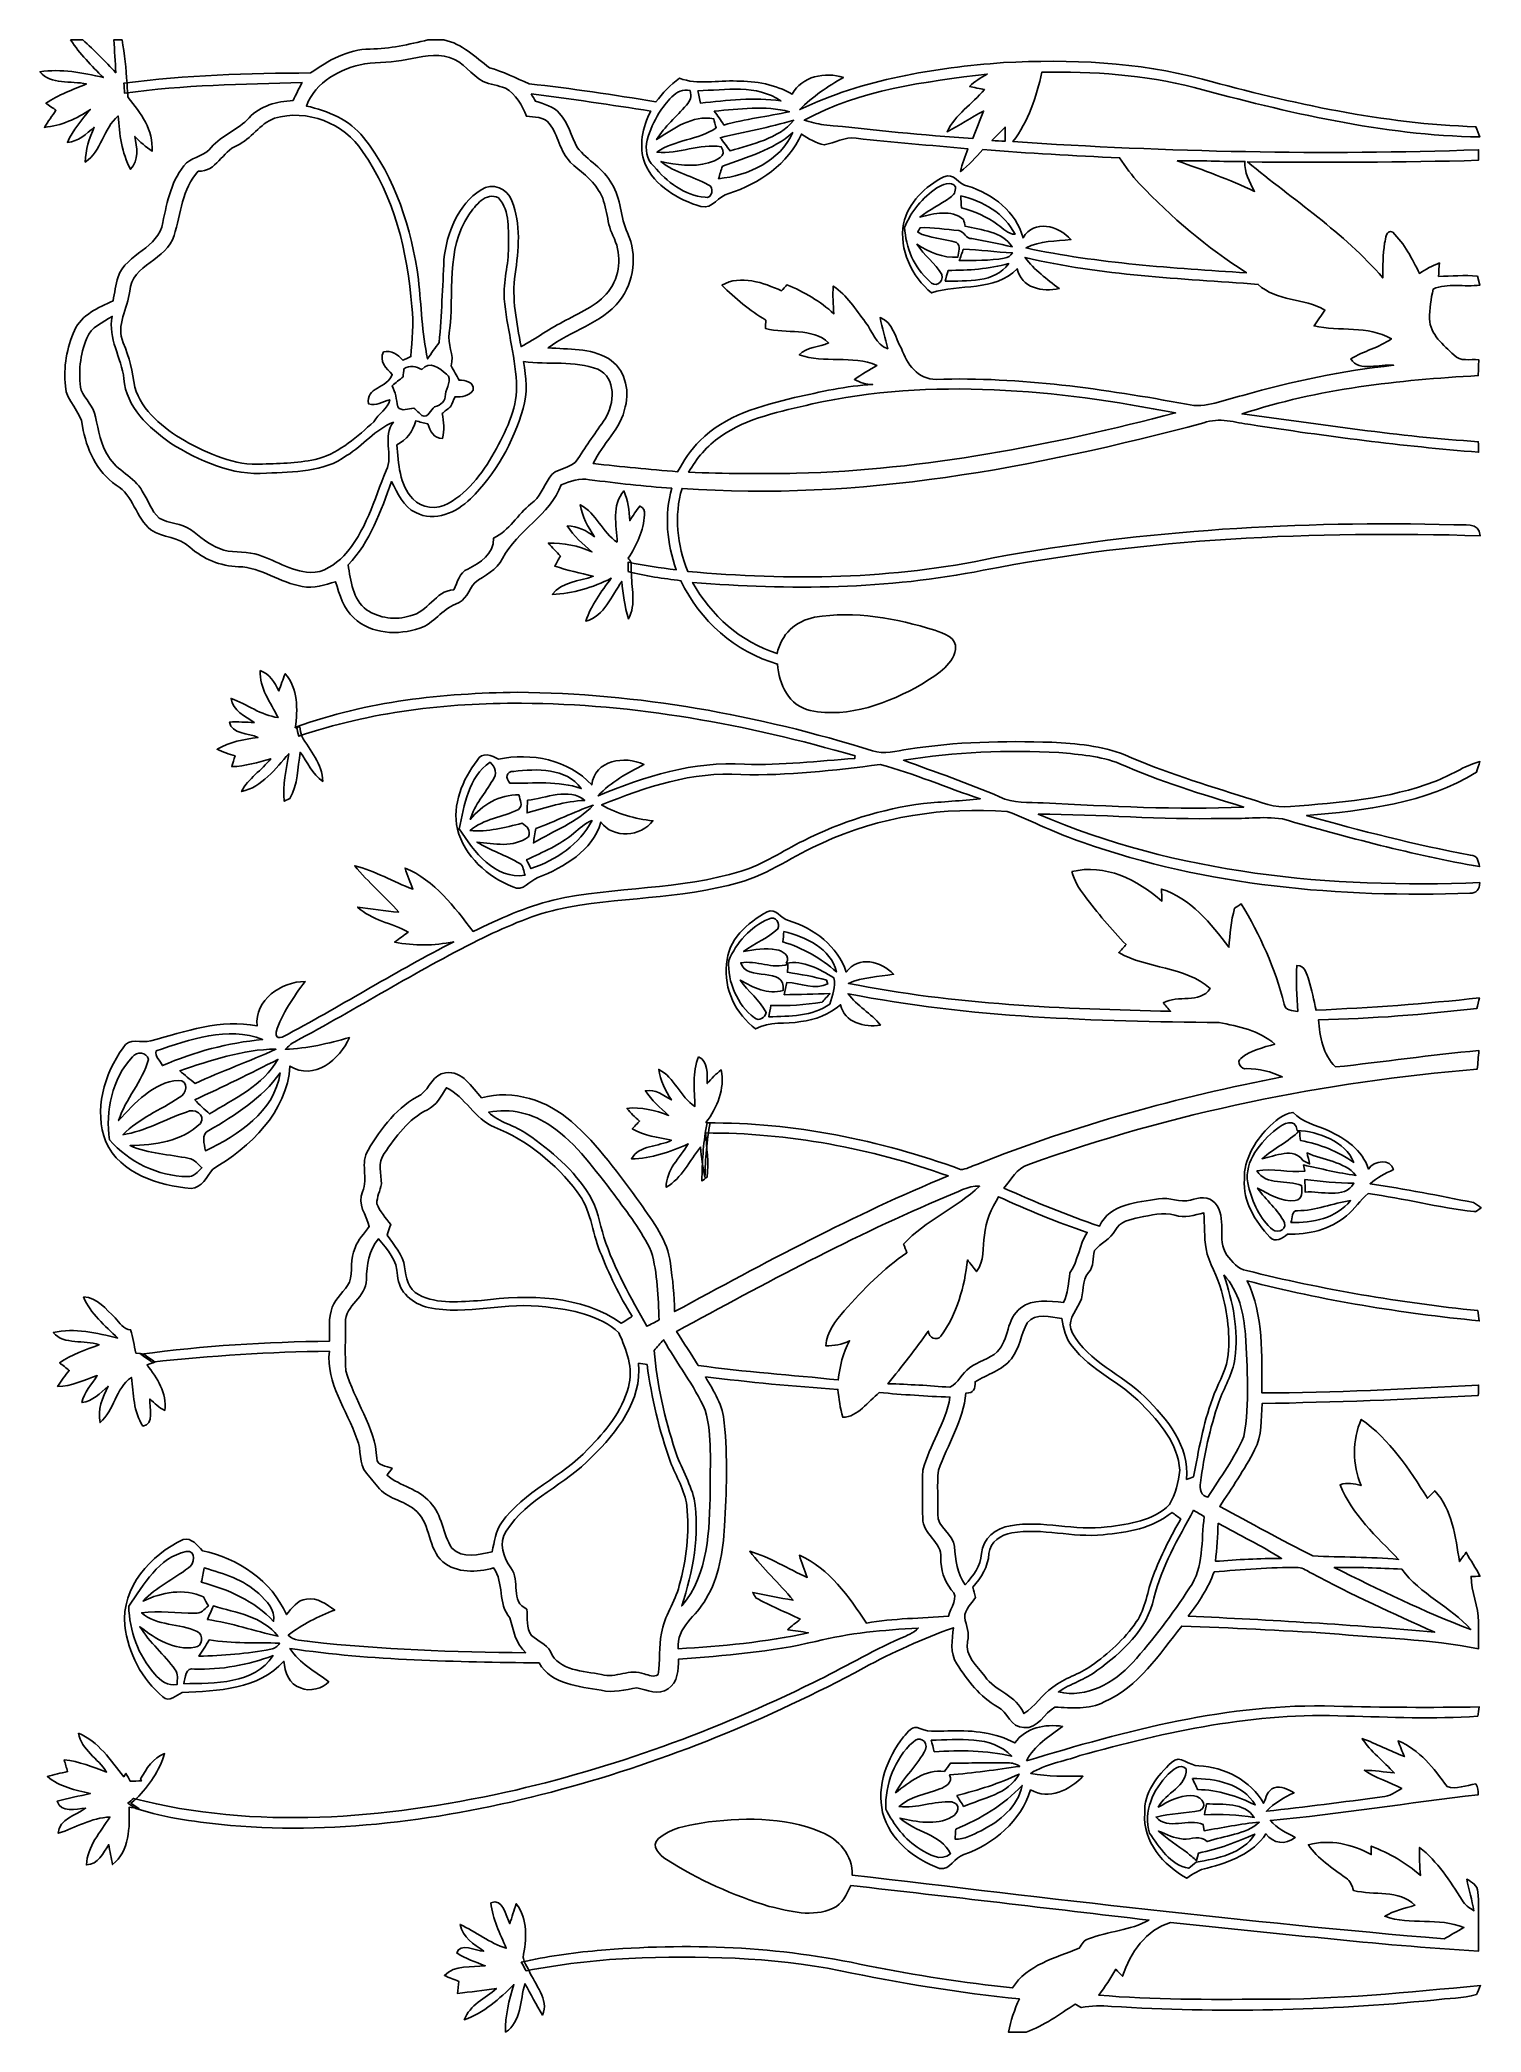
# Model space of a CAD drawing. Header units: centimetres. Extents: x -6.4 to 6.4, y -8.8 to 8.8.
import ezdxf

# ---------------------------------------------------------------- set-up
doc = ezdxf.new("R2010")
doc.units = ezdxf.units.CM
doc.header["$MEASUREMENT"] = 0
doc.layers.add('Camada 1', color=7, linetype='Continuous')

msp = doc.modelspace()

# ---------------------------------------------------------------- linework, layer by layer
at = {"layer": 'Camada 1'}
for points, knots in [([(-6.10753, 8.81944), (-6.10753, 8.81944), (-5.99992, 8.81944), (-5.99992, 8.81944), (-5.99992, 8.81944), (-5.89728, 8.72842), (-5.80307, 8.62789), (-5.70817, 8.52874), (-5.70817, 8.52874), (-5.71241, 8.62576), (-5.71841, 8.72277), (-5.72581, 8.81944), (-5.72581, 8.81944), (-5.72581, 8.81944), (-5.65243, 8.81944), (-5.65243, 8.81944), (-5.65243, 8.81944), (-5.63128, 8.69244), (-5.6161, 8.56438), (-5.60834, 8.43597), (-5.60834, 8.43597), (-5.60694, 8.41375), (-5.60446, 8.3693), (-5.60341, 8.34707), (-5.60341, 8.34707), (-5.60234, 8.3372), (-5.60022, 8.31744), (-5.59917, 8.30757), (-5.59917, 8.30757), (-5.48628, 8.17421), (-5.37199, 8.01794), (-5.38716, 7.83307), (-5.38716, 7.83307), (-5.44325, 7.87047), (-5.49334, 7.91562), (-5.53849, 7.96502), (-5.53849, 7.96502), (-5.5205, 7.86589), (-5.50216, 7.75511), (-5.57695, 7.67326), (-5.57695, 7.67326), (-5.65632, 7.81861), (-5.67501, 7.98442), (-5.68702, 8.14668), (-5.68702, 8.14668), (-5.81895, 8.03344), (-5.83413, 7.83307), (-5.97806, 7.73677), (-5.97806, 7.73677), (-5.97629, 7.84472), (-5.94278, 7.94773), (-5.89938, 8.04581), (-5.89938, 8.04581), (-5.96924, 7.98617), (-6.0398, 7.91879), (-6.13645, 7.91174), (-6.13645, 7.91174), (-6.0867, 8.02111), (-6.01086, 8.11423), (-5.93219, 8.20384), (-5.93219, 8.20384), (-6.05355, 8.11954), (-6.19183, 8.06026), (-6.34, 8.0444), (-6.34, 8.0444), (-6.30755, 8.09625), (-6.27262, 8.14634), (-6.23734, 8.19608), (-6.23734, 8.19608), (-6.25958, 8.2116), (-6.30438, 8.24264), (-6.3266, 8.25816), (-6.3266, 8.25816), (-6.21548, 8.33189), (-6.09023, 8.37812), (-5.96747, 8.42856), (-5.96747, 8.42856), (-6.10471, 8.46032), (-6.2818, 8.41623), (-6.38022, 8.53756), (-6.38022, 8.53756), (-6.19113, 8.56333), (-6.00133, 8.53052), (-5.8179, 8.48537), (-5.8179, 8.48537), (-5.92266, 8.58943), (-6.02638, 8.69526), (-6.10753, 8.81944)], [0, 0, 0, 0, 0.04347826, 0.04347826, 0.04347826, 0.04347826, 0.08695652, 0.08695652, 0.08695652, 0.08695652, 0.13043478, 0.13043478, 0.13043478, 0.13043478, 0.17391304, 0.17391304, 0.17391304, 0.17391304, 0.2173913, 0.2173913, 0.2173913, 0.2173913, 0.26086957, 0.26086957, 0.26086957, 0.26086957, 0.30434783, 0.30434783, 0.30434783, 0.30434783, 0.34782609, 0.34782609, 0.34782609, 0.34782609, 0.39130435, 0.39130435, 0.39130435, 0.39130435, 0.43478261, 0.43478261, 0.43478261, 0.43478261, 0.47826087, 0.47826087, 0.47826087, 0.47826087, 0.52173913, 0.52173913, 0.52173913, 0.52173913, 0.56521739, 0.56521739, 0.56521739, 0.56521739, 0.60869565, 0.60869565, 0.60869565, 0.60869565, 0.65217391, 0.65217391, 0.65217391, 0.65217391, 0.69565217, 0.69565217, 0.69565217, 0.69565217, 0.73913043, 0.73913043, 0.73913043, 0.73913043, 0.7826087, 0.7826087, 0.7826087, 0.7826087, 0.82608696, 0.82608696, 0.82608696, 0.82608696, 0.86956522, 0.86956522, 0.86956522, 0.86956522, 0.91304348, 0.91304348, 0.91304348, 0.91304348, 1, 1, 1, 1]), ([(-2.94438, 8.81944), (-2.94438, 8.81944), (-2.80222, 8.81944), (-2.80222, 8.81944), (-2.80222, 8.81944), (-2.64169, 8.78416), (-2.52563, 8.66844), (-2.40074, 8.57179), (-2.40074, 8.57179), (-2.27727, 8.5397), (-2.1651, 8.47972), (-2.04903, 8.43031), (-2.04903, 8.43031), (-1.67333, 8.3887), (-1.29902, 8.33472), (-0.92648, 8.26947), (-0.92648, 8.26947), (-0.86616, 8.34811), (-0.79772, 8.42044), (-0.718, 8.47972), (-0.718, 8.47972), (-0.55502, 8.41691), (-0.38004, 8.46418), (-0.21071, 8.45395), (-0.21071, 8.45395), (-0.04066, 8.45502), (0.13148, 8.42468), (0.2807, 8.33861), (0.2807, 8.33861), (0.36714, 8.50018), (0.57104, 8.53581), (0.73473, 8.48747), (0.73473, 8.48747), (0.59538, 8.40705), (0.46026, 8.3178), (0.34702, 8.20242), (0.34702, 8.20242), (0.90971, 8.46983), (1.53377, 8.57215), (2.15042, 8.61766), (2.15042, 8.61766), (2.74098, 8.64904), (3.34071, 8.62434), (3.91431, 8.47124), (3.91431, 8.47124), (4.70489, 8.25606), (5.51205, 8.07578), (6.33366, 8.05039), (6.33366, 8.05039), (6.34212, 8.02781), (6.35907, 7.98266), (6.36753, 7.95972), (6.36753, 7.95972), (5.50746, 7.97418), (4.66467, 8.17562), (3.83811, 8.39859), (3.83811, 8.39859), (3.39891, 8.51183), (2.94312, 8.53863), (2.49156, 8.53369), (2.49156, 8.53369), (2.44464, 8.31532), (2.37057, 8.09873), (2.23474, 7.91845), (2.23474, 7.91845), (3.60634, 7.82637), (4.98288, 7.7978), (6.35696, 7.84577), (6.35696, 7.84577), (6.35659, 7.82284), (6.35625, 7.77628), (6.35625, 7.75299), (6.35625, 7.75299), (5.67503, 7.73394), (4.99346, 7.73148), (4.31226, 7.73888), (4.31226, 7.73888), (4.71654, 7.40304), (5.16385, 7.1127), (5.50958, 6.7123), (5.50958, 6.7123), (5.51029, 6.81496), (5.50887, 6.91868), (5.52581, 7.02027), (5.52581, 7.02027), (5.53921, 7.05838), (5.53356, 7.14445), (5.59707, 7.11553), (5.59707, 7.11553), (5.7029, 7.01462), (5.76886, 6.88057), (5.83378, 6.75145), (5.83378, 6.75145), (5.88916, 6.7885), (5.94807, 6.81955), (6.01017, 6.84423), (6.01017, 6.84423), (6.0084, 6.8146), (6.00523, 6.75498), (6.00347, 6.72535), (6.00347, 6.72535), (6.11776, 6.72853), (6.23241, 6.7377), (6.34672, 6.72711), (6.34672, 6.72711), (6.34672, 6.72711), (6.36929, 6.6488), (6.36929, 6.6488), (6.36929, 6.6488), (6.23312, 6.62939), (6.08248, 6.66784), (5.95584, 6.61353), (5.95584, 6.61353), (5.93538, 6.52709), (5.92268, 6.43784), (5.92303, 6.34858), (5.92303, 6.34858), (5.92761, 6.20959), (6.0465, 6.11786), (6.13859, 6.02933), (6.13859, 6.02933), (6.19467, 5.96688), (6.28499, 5.99546), (6.35907, 5.98699), (6.35907, 5.98699), (6.3573, 5.94006), (6.35589, 5.8935), (6.35448, 5.84658), (6.35448, 5.84658), (5.64892, 5.80848), (4.93773, 5.72981), (4.26392, 5.50791), (4.26392, 5.50791), (4.95959, 5.41548), (5.65421, 5.30647), (6.35518, 5.26167), (6.35518, 5.26167), (6.35554, 5.2384), (6.35659, 5.19182), (6.35696, 5.16854), (6.35696, 5.16854), (5.68137, 5.22216), (5.00863, 5.30965), (4.33906, 5.41267), (4.33906, 5.41267), (4.20182, 5.43065), (4.06037, 5.4797), (3.92455, 5.4289), (3.92455, 5.4289), (2.42207, 5.02954), (0.86631, 4.73321), (-0.69472, 4.84857), (-0.69472, 4.84857), (-0.76703, 4.60691), (-0.73669, 4.34586), (-0.64462, 4.11373), (-0.64462, 4.11373), (0.25566, 4.02872), (1.17253, 4.04354), (2.05977, 4.23298), (2.05977, 4.23298), (3.40278, 4.48098), (4.77333, 4.56177), (6.13752, 4.52613), (6.13752, 4.52613), (6.22359, 4.51696), (6.36365, 4.55612), (6.37247, 4.42877), (6.37247, 4.42877), (4.90068, 4.47321), (3.41972, 4.40725), (1.97228, 4.12326), (1.97228, 4.12326), (1.12561, 3.95427), (0.25602, 3.94545), (-0.60194, 4.0153), (-0.60194, 4.0153), (-0.43754, 3.72356), (-0.17508, 3.4865), (0.1477, 3.38632), (0.1477, 3.38632), (0.17945, 3.55247), (0.31316, 3.67841), (0.47861, 3.70699), (0.47861, 3.70699), (0.83527, 3.76907), (1.20109, 3.6971), (1.5433, 3.59304), (1.5433, 3.59304), (1.6202, 3.5634), (1.74227, 3.52848), (1.7278, 3.42299), (1.7278, 3.42299), (1.69781, 3.27201), (1.54576, 3.19229), (1.4283, 3.11431), (1.4283, 3.11431), (1.1316, 2.94781), (0.78518, 2.81199), (0.44016, 2.88183), (0.44016, 2.88183), (0.25213, 2.92347), (0.16146, 3.11502), (0.15123, 3.29211), (0.15123, 3.29211), (-0.22446, 3.40042), (-0.53913, 3.6777), (-0.70424, 4.03083), (-0.70424, 4.03083), (-0.86087, 4.05236), (-1.01857, 4.06964), (-1.17097, 4.11268), (-1.17097, 4.11268), (-1.17097, 4.11268), (-1.17238, 4.19417), (-1.17238, 4.19417), (-1.17238, 4.19417), (-1.03092, 4.16877), (-0.8891, 4.14338), (-0.74588, 4.1282), (-0.74588, 4.1282), (-0.82983, 4.35926), (-0.85242, 4.61186), (-0.78608, 4.84998), (-0.78608, 4.84998), (-1.0288, 4.86692), (-1.27115, 4.89338), (-1.51246, 4.92512), (-1.51246, 4.92512), (-1.59995, 4.94383), (-1.68356, 4.91067), (-1.76363, 4.88032), (-1.76363, 4.88032), (-1.86347, 4.6094), (-2.15275, 4.47922), (-2.28433, 4.22804), (-2.28433, 4.22804), (-2.33267, 4.12326), (-2.44379, 4.07952), (-2.53023, 4.01355), (-2.53023, 4.01355), (-2.58349, 3.94723), (-2.60819, 3.85056), (-2.69919, 3.82376), (-2.69919, 3.82376), (-2.82127, 3.77718), (-2.89041, 3.65019), (-3.01669, 3.61138), (-3.01669, 3.61138), (-3.20791, 3.54471), (-3.44638, 3.5574), (-3.60019, 3.70099), (-3.60019, 3.70099), (-3.69298, 3.78354), (-3.72685, 3.90701), (-3.76142, 4.02166), (-3.76142, 4.02166), (-3.85702, 3.9945), (-3.95579, 3.95746), (-4.05634, 3.98073), (-4.05634, 3.98073), (-4.2539, 4.01002), (-4.41828, 4.1529), (-4.62183, 4.15466), (-4.62183, 4.15466), (-4.78165, 4.15924), (-4.9337, 4.2238), (-5.05364, 4.32788), (-5.05364, 4.32788), (-5.14748, 4.421), (-5.29176, 4.40972), (-5.39724, 4.48098), (-5.39724, 4.48098), (-5.53201, 4.58786), (-5.55176, 4.78683), (-5.70346, 4.8782), (-5.70346, 4.8782), (-5.87984, 4.99463), (-5.9691, 5.19818), (-6.00227, 5.39996), (-6.00227, 5.39996), (-6.01566, 5.53366), (-6.14725, 5.61764), (-6.15431, 5.7531), (-6.15431, 5.7531), (-6.1723, 5.92101), (-6.1416, 6.09353), (-6.07423, 6.24733), (-6.07423, 6.24733), (-6.01038, 6.38598), (-5.86327, 6.44913), (-5.73238, 6.50733), (-5.73238, 6.50733), (-5.71863, 6.57895), (-5.7084, 6.65161), (-5.68759, 6.72182), (-5.68759, 6.72182), (-5.61385, 6.92925), (-5.32599, 6.97406), (-5.29211, 7.20266), (-5.29211, 7.20266), (-5.25084, 7.38752), (-5.21592, 7.58754), (-5.08044, 7.73041), (-5.08044, 7.73041), (-5.01412, 7.78615), (-4.91711, 7.79426), (-4.86314, 7.86729), (-4.86314, 7.86729), (-4.76825, 7.97594), (-4.62466, 8.02252), (-4.528, 8.12904), (-4.528, 8.12904), (-4.42851, 8.2377), (-4.28035, 8.2737), (-4.13888, 8.28252), (-4.13888, 8.28252), (-4.11172, 8.33508), (-4.08597, 8.38799), (-4.0588, 8.44055), (-4.0588, 8.44055), (-4.58339, 8.42822), (-5.10973, 8.41903), (-5.63043, 8.34707), (-5.63043, 8.34707), (-5.63149, 8.3693), (-5.63397, 8.41375), (-5.63536, 8.43597), (-5.63536, 8.43597), (-5.08787, 8.509), (-4.53505, 8.52346), (-3.98332, 8.52592), (-3.98332, 8.52592), (-3.82844, 8.63599), (-3.65169, 8.7369), (-3.45627, 8.73758), (-3.45627, 8.73758), (-3.28235, 8.73972), (-3.11266, 8.77887), (-2.94438, 8.81944)], [0, 0, 0, 0, 0.01162791, 0.01162791, 0.01162791, 0.01162791, 0.02325581, 0.02325581, 0.02325581, 0.02325581, 0.03488372, 0.03488372, 0.03488372, 0.03488372, 0.04651163, 0.04651163, 0.04651163, 0.04651163, 0.05813953, 0.05813953, 0.05813953, 0.05813953, 0.06976744, 0.06976744, 0.06976744, 0.06976744, 0.08139535, 0.08139535, 0.08139535, 0.08139535, 0.09302326, 0.09302326, 0.09302326, 0.09302326, 0.10465116, 0.10465116, 0.10465116, 0.10465116, 0.11627907, 0.11627907, 0.11627907, 0.11627907, 0.12790698, 0.12790698, 0.12790698, 0.12790698, 0.13953488, 0.13953488, 0.13953488, 0.13953488, 0.15116279, 0.15116279, 0.15116279, 0.15116279, 0.1627907, 0.1627907, 0.1627907, 0.1627907, 0.1744186, 0.1744186, 0.1744186, 0.1744186, 0.18604651, 0.18604651, 0.18604651, 0.18604651, 0.19767442, 0.19767442, 0.19767442, 0.19767442, 0.20930233, 0.20930233, 0.20930233, 0.20930233, 0.22093023, 0.22093023, 0.22093023, 0.22093023, 0.23255814, 0.23255814, 0.23255814, 0.23255814, 0.24418605, 0.24418605, 0.24418605, 0.24418605, 0.25581395, 0.25581395, 0.25581395, 0.25581395, 0.26744186, 0.26744186, 0.26744186, 0.26744186, 0.27906977, 0.27906977, 0.27906977, 0.27906977, 0.29069767, 0.29069767, 0.29069767, 0.29069767, 0.30232558, 0.30232558, 0.30232558, 0.30232558, 0.31395349, 0.31395349, 0.31395349, 0.31395349, 0.3255814, 0.3255814, 0.3255814, 0.3255814, 0.3372093, 0.3372093, 0.3372093, 0.3372093, 0.34883721, 0.34883721, 0.34883721, 0.34883721, 0.36046512, 0.36046512, 0.36046512, 0.36046512, 0.37209302, 0.37209302, 0.37209302, 0.37209302, 0.38372093, 0.38372093, 0.38372093, 0.38372093, 0.39534884, 0.39534884, 0.39534884, 0.39534884, 0.40697674, 0.40697674, 0.40697674, 0.40697674, 0.41860465, 0.41860465, 0.41860465, 0.41860465, 0.43023256, 0.43023256, 0.43023256, 0.43023256, 0.44186047, 0.44186047, 0.44186047, 0.44186047, 0.45348837, 0.45348837, 0.45348837, 0.45348837, 0.46511628, 0.46511628, 0.46511628, 0.46511628, 0.47674419, 0.47674419, 0.47674419, 0.47674419, 0.48837209, 0.48837209, 0.48837209, 0.48837209, 0.5, 0.5, 0.5, 0.5, 0.51162791, 0.51162791, 0.51162791, 0.51162791, 0.52325581, 0.52325581, 0.52325581, 0.52325581, 0.53488372, 0.53488372, 0.53488372, 0.53488372, 0.54651163, 0.54651163, 0.54651163, 0.54651163, 0.55813953, 0.55813953, 0.55813953, 0.55813953, 0.56976744, 0.56976744, 0.56976744, 0.56976744, 0.58139535, 0.58139535, 0.58139535, 0.58139535, 0.59302326, 0.59302326, 0.59302326, 0.59302326, 0.60465116, 0.60465116, 0.60465116, 0.60465116, 0.61627907, 0.61627907, 0.61627907, 0.61627907, 0.62790698, 0.62790698, 0.62790698, 0.62790698, 0.63953488, 0.63953488, 0.63953488, 0.63953488, 0.65116279, 0.65116279, 0.65116279, 0.65116279, 0.6627907, 0.6627907, 0.6627907, 0.6627907, 0.6744186, 0.6744186, 0.6744186, 0.6744186, 0.68604651, 0.68604651, 0.68604651, 0.68604651, 0.69767442, 0.69767442, 0.69767442, 0.69767442, 0.70930233, 0.70930233, 0.70930233, 0.70930233, 0.72093023, 0.72093023, 0.72093023, 0.72093023, 0.73255814, 0.73255814, 0.73255814, 0.73255814, 0.74418605, 0.74418605, 0.74418605, 0.74418605, 0.75581395, 0.75581395, 0.75581395, 0.75581395, 0.76744186, 0.76744186, 0.76744186, 0.76744186, 0.77906977, 0.77906977, 0.77906977, 0.77906977, 0.79069767, 0.79069767, 0.79069767, 0.79069767, 0.80232558, 0.80232558, 0.80232558, 0.80232558, 0.81395349, 0.81395349, 0.81395349, 0.81395349, 0.8255814, 0.8255814, 0.8255814, 0.8255814, 0.8372093, 0.8372093, 0.8372093, 0.8372093, 0.84883721, 0.84883721, 0.84883721, 0.84883721, 0.86046512, 0.86046512, 0.86046512, 0.86046512, 0.87209302, 0.87209302, 0.87209302, 0.87209302, 0.88372093, 0.88372093, 0.88372093, 0.88372093, 0.89534884, 0.89534884, 0.89534884, 0.89534884, 0.90697674, 0.90697674, 0.90697674, 0.90697674, 0.91860465, 0.91860465, 0.91860465, 0.91860465, 0.93023256, 0.93023256, 0.93023256, 0.93023256, 0.94186047, 0.94186047, 0.94186047, 0.94186047, 0.95348837, 0.95348837, 0.95348837, 0.95348837, 0.96511628, 0.96511628, 0.96511628, 0.96511628, 0.97674419, 0.97674419, 0.97674419, 0.97674419, 1, 1, 1, 1]), ([(-3.13205, 8.64622), (-3.13205, 8.64622), (-3.13205, 8.64622), (-3.13205, 8.64622), (-3.13205, 8.64622), (-3.25411, 8.6173), (-3.3797, 8.62047), (-3.50354, 8.60812), (-3.50354, 8.60812), (-3.71696, 8.56509), (-3.94203, 8.45114), (-4.02001, 8.23346), (-4.02001, 8.23346), (-3.8302, 8.1915), (-3.63795, 8.11318), (-3.51482, 7.95513), (-3.51482, 7.95513), (-3.22731, 7.59953), (-3.09326, 7.1448), (-3.02799, 6.6989), (-3.02799, 6.6989), (-3.00365, 6.4636), (-2.9973, 6.22582), (-2.94721, 5.99405), (-2.94721, 5.99405), (-2.91439, 6.04378), (-2.88194, 6.09389), (-2.8442, 6.14045), (-2.8442, 6.14045), (-2.82479, 6.38493), (-2.81245, 6.62975), (-2.80292, 6.87458), (-2.80292, 6.87458), (-2.77822, 7.10917), (-2.67839, 7.35999), (-2.47378, 7.49229), (-2.47378, 7.49229), (-2.3757, 7.56179), (-2.23953, 7.50217), (-2.20143, 7.39386), (-2.20143, 7.39386), (-2.11852, 7.18784), (-2.14111, 6.95924), (-2.17144, 6.74441), (-2.17144, 6.74441), (-2.2053, 6.52921), (-2.15733, 6.31472), (-2.1203, 6.1034), (-2.1203, 6.1034), (-1.98589, 6.17714), (-1.86029, 6.26604), (-1.72377, 6.33623), (-1.72377, 6.33623), (-1.58231, 6.4149), (-1.41932, 6.477), (-1.32725, 6.61811), (-1.32725, 6.61811), (-1.23623, 6.75674), (-1.23236, 6.93949), (-1.30679, 7.08589), (-1.30679, 7.08589), (-1.36887, 7.21395), (-1.35335, 7.36706), (-1.43343, 7.487), (-1.43343, 7.487), (-1.49482, 7.59071), (-1.59959, 7.65527), (-1.68391, 7.73782), (-1.68391, 7.73782), (-1.77846, 7.83166), (-1.78869, 7.97594), (-1.87017, 8.07826), (-1.87017, 8.07826), (-1.9192, 8.14034), (-2.00246, 8.134), (-2.07231, 8.14246), (-2.07231, 8.14246), (-2.11041, 8.23948), (-2.16333, 8.34036), (-2.25858, 8.39187), (-2.25858, 8.39187), (-2.32278, 8.41623), (-2.39229, 8.42327), (-2.45507, 8.45043), (-2.45507, 8.45043), (-2.56409, 8.50759), (-2.63005, 8.62965), (-2.75282, 8.66281), (-2.75282, 8.66281), (-2.87699, 8.70795), (-3.00753, 8.66422), (-3.13205, 8.64622)], [0, 0, 0, 0, 0.04166667, 0.04166667, 0.04166667, 0.04166667, 0.08333333, 0.08333333, 0.08333333, 0.08333333, 0.125, 0.125, 0.125, 0.125, 0.16666667, 0.16666667, 0.16666667, 0.16666667, 0.20833333, 0.20833333, 0.20833333, 0.20833333, 0.25, 0.25, 0.25, 0.25, 0.29166667, 0.29166667, 0.29166667, 0.29166667, 0.33333333, 0.33333333, 0.33333333, 0.33333333, 0.375, 0.375, 0.375, 0.375, 0.41666667, 0.41666667, 0.41666667, 0.41666667, 0.45833333, 0.45833333, 0.45833333, 0.45833333, 0.5, 0.5, 0.5, 0.5, 0.54166667, 0.54166667, 0.54166667, 0.54166667, 0.58333333, 0.58333333, 0.58333333, 0.58333333, 0.625, 0.625, 0.625, 0.625, 0.66666667, 0.66666667, 0.66666667, 0.66666667, 0.70833333, 0.70833333, 0.70833333, 0.70833333, 0.75, 0.75, 0.75, 0.75, 0.79166667, 0.79166667, 0.79166667, 0.79166667, 0.83333333, 0.83333333, 0.83333333, 0.83333333, 0.875, 0.875, 0.875, 0.875, 0.91666667, 0.91666667, 0.91666667, 0.91666667, 1, 1, 1, 1]), ([(0.38619, 8.10754), (0.38619, 8.10754), (0.38619, 8.10754), (0.38619, 8.10754), (0.38619, 8.10754), (0.44369, 8.09235), (0.50119, 8.07402), (0.56081, 8.06803), (0.56081, 8.06803), (0.99966, 8.02321), (1.43851, 7.97312), (1.87914, 7.94738), (1.87914, 7.94738), (1.90984, 8.02817), (1.94334, 8.10789), (1.9744, 8.18868), (1.9744, 8.18868), (1.86396, 8.13259), (1.76202, 8.06204), (1.65195, 8.00593), (1.65195, 8.00593), (1.72463, 8.15691), (1.87526, 8.25217), (1.98215, 8.37881), (1.98215, 8.37881), (1.94899, 8.38553), (1.88338, 8.39964), (1.85056, 8.40668), (1.85056, 8.40668), (1.89466, 8.45361), (1.95252, 8.48359), (2.00719, 8.51675), (2.00719, 8.51675), (1.4551, 8.44832), (0.88079, 8.37917), (0.38619, 8.10754)], [0, 0, 0, 0, 0.1, 0.1, 0.1, 0.1, 0.2, 0.2, 0.2, 0.2, 0.3, 0.3, 0.3, 0.3, 0.4, 0.4, 0.4, 0.4, 0.5, 0.5, 0.5, 0.5, 0.6, 0.6, 0.6, 0.6, 0.7, 0.7, 0.7, 0.7, 0.8, 0.8, 0.8, 0.8, 1, 1, 1, 1]), ([(-2.02928, 8.34071), (-2.02928, 8.34071), (-2.02928, 8.34071), (-2.02928, 8.34071), (-2.02928, 8.34071), (-2.01729, 8.31921), (-2.00494, 8.29802), (-1.99224, 8.27651), (-1.99224, 8.27651), (-1.91745, 8.25005), (-1.83278, 8.23207), (-1.7788, 8.16856), (-1.7788, 8.16856), (-1.69979, 8.08353), (-1.67684, 7.96607), (-1.62252, 7.86659), (-1.62252, 7.86659), (-1.52974, 7.75124), (-1.38863, 7.67961), (-1.31737, 7.5452), (-1.31737, 7.5452), (-1.23129, 7.41398), (-1.24293, 7.24887), (-1.17732, 7.10988), (-1.17732, 7.10988), (-1.08806, 6.91656), (-1.117, 6.67631), (-1.24788, 6.50875), (-1.24788, 6.50875), (-1.40875, 6.30378), (-1.67932, 6.24662), (-1.88005, 6.09247), (-1.88005, 6.09247), (-1.7012, 6.07871), (-1.50576, 6.09318), (-1.3463, 5.99722), (-1.3463, 5.99722), (-1.20449, 5.91007), (-1.15474, 5.72698), (-1.19743, 5.57176), (-1.19743, 5.57176), (-1.23306, 5.37457), (-1.40098, 5.24474), (-1.48106, 5.06835), (-1.48106, 5.06835), (-1.23236, 5.03872), (-0.98293, 5.01791), (-0.73353, 4.99533), (-0.73353, 4.99533), (-0.67883, 5.0941), (-0.6178, 5.19112), (-0.53633, 5.27015), (-0.53633, 5.27015), (-0.31372, 5.49697), (0.00306, 5.57954), (0.30187, 5.65255), (0.30187, 5.65255), (0.53011, 5.70159), (0.75978, 5.75768), (0.99366, 5.76686), (0.99366, 5.76686), (0.93546, 5.76967), (0.88149, 5.78484), (0.83138, 5.81271), (0.83138, 5.81271), (0.89594, 5.85786), (0.96403, 5.89704), (1.03106, 5.9376), (1.03106, 5.9376), (0.81058, 6.03215), (0.5647, 5.95029), (0.34315, 6.03179), (0.34315, 6.03179), (0.41017, 6.10376), (0.51919, 6.09494), (0.60315, 6.13657), (0.60315, 6.13657), (0.45675, 6.2752), (0.22778, 6.21524), (0.0454, 6.26321), (0.0454, 6.26321), (0.0454, 6.2819), (0.04575, 6.31859), (0.04611, 6.3373), (0.04611, 6.3373), (-0.09465, 6.42479), (-0.22553, 6.5285), (-0.34159, 6.64739), (-0.34159, 6.64739), (-0.17543, 6.7437), (0.02565, 6.6682), (0.18722, 6.59835), (0.18722, 6.59835), (0.19886, 6.61175), (0.2225, 6.63821), (0.23414, 6.65161), (0.23414, 6.65161), (0.38478, 6.58741), (0.52906, 6.50558), (0.65007, 6.39409), (0.65007, 6.39409), (0.64301, 6.47559), (0.63771, 6.55778), (0.64442, 6.63963), (0.64442, 6.63963), (0.76506, 6.55849), (0.84373, 6.4322), (0.93017, 6.31789), (0.93017, 6.31789), (0.99296, 6.23817), (1.01978, 6.12104), (1.12632, 6.08507), (1.12632, 6.08507), (1.10727, 6.17784), (1.07692, 6.26779), (1.05893, 6.36057), (1.05893, 6.36057), (1.17358, 6.31895), (1.19334, 6.18101), (1.24731, 6.08541), (1.24731, 6.08541), (1.29459, 5.95171), (1.39619, 5.80918), (1.55458, 5.81377), (1.55458, 5.81377), (2.30001, 5.83635), (3.04084, 5.7284), (3.77215, 5.59364), (3.77215, 5.59364), (3.94289, 5.54955), (4.10588, 5.63774), (4.27026, 5.67124), (4.27026, 5.67124), (4.70701, 5.7972), (5.15327, 5.88963), (5.60482, 5.93794), (5.60482, 5.93794), (5.48206, 5.95629), (5.30637, 5.87233), (5.22559, 5.9951), (5.22559, 5.9951), (5.33989, 6.06565), (5.47677, 6.09177), (5.58506, 6.17361), (5.58506, 6.17361), (5.37622, 6.29214), (5.12645, 6.23605), (4.90104, 6.28721), (4.90104, 6.28721), (4.93242, 6.33377), (4.96489, 6.37998), (4.99699, 6.42654), (4.99699, 6.42654), (4.8146, 6.53837), (4.56483, 6.50027), (4.40608, 6.65444), (4.40608, 6.65444), (3.71605, 6.70665), (3.01826, 6.7324), (2.34233, 6.89256), (2.34233, 6.89256), (2.42453, 6.78215), (2.53566, 6.6996), (2.64467, 6.61775), (2.64467, 6.61775), (2.49826, 6.58213), (2.30742, 6.62374), (2.27178, 6.79309), (2.27178, 6.79309), (2.07212, 6.58495), (1.76202, 6.66184), (1.51401, 6.5793), (1.51401, 6.5793), (1.33762, 6.72217), (1.22616, 6.96382), (1.26566, 7.19137), (1.26566, 7.19137), (1.30693, 7.37941), (1.45897, 7.52193), (1.62443, 7.60764), (1.62443, 7.60764), (1.70911, 7.64962), (1.75637, 7.53533), (1.83504, 7.52474), (1.83504, 7.52474), (2.05341, 7.45559), (2.26578, 7.29721), (2.32435, 7.06613), (2.32435, 7.06613), (2.41959, 7.23511), (2.64149, 7.17303), (2.74873, 7.05167), (2.74873, 7.05167), (2.61503, 7.03615), (2.47287, 7.04249), (2.35115, 6.97688), (2.35115, 6.97688), (2.99215, 6.83965), (3.64868, 6.79838), (4.30132, 6.7571), (4.30132, 6.7571), (3.95524, 6.98076), (3.63633, 7.24712), (3.35374, 7.54768), (3.35374, 7.54768), (3.28743, 7.61683), (3.23134, 7.69513), (3.17948, 7.77558), (3.17948, 7.77558), (2.77519, 7.79144), (2.37127, 7.81649), (1.96804, 7.84754), (1.96804, 7.84754), (1.90594, 7.77909), (1.84527, 7.7089), (1.77084, 7.65352), (1.77084, 7.65352), (1.78388, 7.723), (1.81141, 7.78827), (1.8368, 7.85388), (1.8368, 7.85388), (1.5066, 7.88846), (1.17534, 7.90787), (0.84585, 7.94879), (0.84585, 7.94879), (0.74743, 7.96288), (0.65782, 7.90928), (0.56399, 7.88882), (0.56399, 7.88882), (0.49025, 7.90609), (0.42534, 7.94456), (0.36254, 7.98442), (0.36254, 7.98442), (0.24649, 7.71983), (-0.01209, 7.54591), (-0.2795, 7.45912), (-0.2795, 7.45912), (-0.37369, 7.44044), (-0.42061, 7.31838), (-0.5268, 7.34306), (-0.5268, 7.34306), (-0.72824, 7.4048), (-0.93849, 7.52298), (-1.02386, 7.72617), (-1.02386, 7.72617), (-1.08102, 7.87929), (-1.04467, 8.04757), (-0.97094, 8.18832), (-0.97094, 8.18832), (-1.32301, 8.24406), (-1.67579, 8.29592), (-2.02928, 8.34071)], [0, 0, 0, 0, 0.015625, 0.015625, 0.015625, 0.015625, 0.03125, 0.03125, 0.03125, 0.03125, 0.046875, 0.046875, 0.046875, 0.046875, 0.0625, 0.0625, 0.0625, 0.0625, 0.078125, 0.078125, 0.078125, 0.078125, 0.09375, 0.09375, 0.09375, 0.09375, 0.109375, 0.109375, 0.109375, 0.109375, 0.125, 0.125, 0.125, 0.125, 0.140625, 0.140625, 0.140625, 0.140625, 0.15625, 0.15625, 0.15625, 0.15625, 0.171875, 0.171875, 0.171875, 0.171875, 0.1875, 0.1875, 0.1875, 0.1875, 0.203125, 0.203125, 0.203125, 0.203125, 0.21875, 0.21875, 0.21875, 0.21875, 0.234375, 0.234375, 0.234375, 0.234375, 0.25, 0.25, 0.25, 0.25, 0.265625, 0.265625, 0.265625, 0.265625, 0.28125, 0.28125, 0.28125, 0.28125, 0.296875, 0.296875, 0.296875, 0.296875, 0.3125, 0.3125, 0.3125, 0.3125, 0.328125, 0.328125, 0.328125, 0.328125, 0.34375, 0.34375, 0.34375, 0.34375, 0.359375, 0.359375, 0.359375, 0.359375, 0.375, 0.375, 0.375, 0.375, 0.390625, 0.390625, 0.390625, 0.390625, 0.40625, 0.40625, 0.40625, 0.40625, 0.421875, 0.421875, 0.421875, 0.421875, 0.4375, 0.4375, 0.4375, 0.4375, 0.453125, 0.453125, 0.453125, 0.453125, 0.46875, 0.46875, 0.46875, 0.46875, 0.484375, 0.484375, 0.484375, 0.484375, 0.5, 0.5, 0.5, 0.5, 0.515625, 0.515625, 0.515625, 0.515625, 0.53125, 0.53125, 0.53125, 0.53125, 0.546875, 0.546875, 0.546875, 0.546875, 0.5625, 0.5625, 0.5625, 0.5625, 0.578125, 0.578125, 0.578125, 0.578125, 0.59375, 0.59375, 0.59375, 0.59375, 0.609375, 0.609375, 0.609375, 0.609375, 0.625, 0.625, 0.625, 0.625, 0.640625, 0.640625, 0.640625, 0.640625, 0.65625, 0.65625, 0.65625, 0.65625, 0.671875, 0.671875, 0.671875, 0.671875, 0.6875, 0.6875, 0.6875, 0.6875, 0.703125, 0.703125, 0.703125, 0.703125, 0.71875, 0.71875, 0.71875, 0.71875, 0.734375, 0.734375, 0.734375, 0.734375, 0.75, 0.75, 0.75, 0.75, 0.765625, 0.765625, 0.765625, 0.765625, 0.78125, 0.78125, 0.78125, 0.78125, 0.796875, 0.796875, 0.796875, 0.796875, 0.8125, 0.8125, 0.8125, 0.8125, 0.828125, 0.828125, 0.828125, 0.828125, 0.84375, 0.84375, 0.84375, 0.84375, 0.859375, 0.859375, 0.859375, 0.859375, 0.875, 0.875, 0.875, 0.875, 0.890625, 0.890625, 0.890625, 0.890625, 0.90625, 0.90625, 0.90625, 0.90625, 0.921875, 0.921875, 0.921875, 0.921875, 0.9375, 0.9375, 0.9375, 0.9375, 0.953125, 0.953125, 0.953125, 0.953125, 0.96875, 0.96875, 0.96875, 0.96875, 1, 1, 1, 1]), ([(-0.90073, 8.16997), (-0.90073, 8.16997), (-0.90073, 8.16997), (-0.90073, 8.16997), (-0.90073, 8.16997), (-0.97482, 8.03239), (-1.08348, 7.82954), (-0.94307, 7.70078), (-0.94307, 7.70078), (-0.83125, 7.56284), (-0.67213, 7.44255), (-0.49116, 7.42597), (-0.49116, 7.42597), (-0.42555, 7.40233), (-0.40614, 7.52157), (-0.46295, 7.53604), (-0.46295, 7.53604), (-0.59841, 7.6133), (-0.75928, 7.64151), (-0.88168, 7.74276), (-0.88168, 7.74276), (-0.74446, 7.71207), (-0.59877, 7.69055), (-0.46083, 7.73041), (-0.46083, 7.73041), (-0.39522, 7.75194), (-0.28761, 7.7851), (-0.34759, 7.87293), (-0.34759, 7.87293), (-0.53772, 7.9047), (-0.724, 7.8052), (-0.91661, 7.8246), (-0.91661, 7.8246), (-0.75962, 7.93962), (-0.54832, 7.92902), (-0.39239, 8.0405), (-0.39239, 8.0405), (-0.39768, 8.06026), (-0.40826, 8.10048), (-0.41356, 8.12022), (-0.41356, 8.12022), (-0.6037, 8.15622), (-0.76915, 8.03344), (-0.91979, 7.93715), (-0.91979, 7.93715), (-0.84747, 8.05144), (-0.74446, 8.14069), (-0.65591, 8.24159), (-0.65591, 8.24159), (-0.61958, 8.27687), (-0.60864, 8.31921), (-0.62311, 8.36965), (-0.62311, 8.36965), (-0.75187, 8.40103), (-0.83583, 8.25958), (-0.90073, 8.16997)], [0, 0, 0, 0, 0.06666667, 0.06666667, 0.06666667, 0.06666667, 0.13333333, 0.13333333, 0.13333333, 0.13333333, 0.2, 0.2, 0.2, 0.2, 0.26666667, 0.26666667, 0.26666667, 0.26666667, 0.33333333, 0.33333333, 0.33333333, 0.33333333, 0.4, 0.4, 0.4, 0.4, 0.46666667, 0.46666667, 0.46666667, 0.46666667, 0.53333333, 0.53333333, 0.53333333, 0.53333333, 0.6, 0.6, 0.6, 0.6, 0.66666667, 0.66666667, 0.66666667, 0.66666667, 0.73333333, 0.73333333, 0.73333333, 0.73333333, 0.8, 0.8, 0.8, 0.8, 0.86666667, 0.86666667, 0.86666667, 0.86666667, 1, 1, 1, 1]), ([(-0.55502, 8.36789), (-0.55502, 8.36789), (-0.55502, 8.36789), (-0.55502, 8.36789), (-0.55502, 8.36789), (-0.54937, 8.34071), (-0.53808, 8.28638), (-0.53244, 8.25958), (-0.53244, 8.25958), (-0.29502, 8.28321), (-0.05655, 8.31356), (0.18122, 8.27863), (0.18122, 8.27863), (-0.03326, 8.42715), (-0.31053, 8.37599), (-0.55502, 8.36789)], [0, 0, 0, 0, 0.2, 0.2, 0.2, 0.2, 0.4, 0.4, 0.4, 0.4, 0.6, 0.6, 0.6, 0.6, 1, 1, 1, 1]), ([(-4.30363, 8.12482), (-4.30363, 8.12482), (-4.30363, 8.12482), (-4.30363, 8.12482), (-4.30363, 8.12482), (-4.43523, 8.07685), (-4.50613, 7.94103), (-4.63348, 7.88492), (-4.63348, 7.88492), (-4.76683, 7.83166), (-4.81551, 7.64998), (-4.97744, 7.65598), (-4.97744, 7.65598), (-5.12173, 7.49899), (-5.1309, 7.27957), (-5.19229, 7.08625), (-5.19229, 7.08625), (-5.25261, 6.87), (-5.56692, 6.83224), (-5.58456, 6.59482), (-5.58456, 6.59482), (-5.59974, 6.44102), (-5.71193, 6.29214), (-5.64172, 6.13728), (-5.64172, 6.13728), (-5.58775, 6.01203), (-5.55881, 5.8794), (-5.54047, 5.74462), (-5.54047, 5.74462), (-5.47486, 5.53049), (-5.28541, 5.38268), (-5.10091, 5.2712), (-5.10091, 5.2712), (-4.88995, 5.15408), (-4.65606, 5.04789), (-4.40911, 5.06377), (-4.40911, 5.06377), (-4.2426, 5.06835), (-4.07432, 5.074), (-3.91135, 5.11174), (-3.91135, 5.11174), (-3.72085, 5.1689), (-3.56844, 5.30825), (-3.42309, 5.43772), (-3.42309, 5.43772), (-3.38571, 5.51039), (-3.29786, 5.55025), (-3.28305, 5.6335), (-3.28305, 5.6335), (-3.34408, 5.61657), (-3.40404, 5.57635), (-3.46967, 5.59647), (-3.46967, 5.59647), (-3.50317, 5.74604), (-3.29821, 5.73405), (-3.26012, 5.85716), (-3.26012, 5.85716), (-3.31197, 5.90868), (-3.38041, 5.97712), (-3.33702, 6.05649), (-3.33702, 6.05649), (-3.26717, 6.07554), (-3.21038, 6.03284), (-3.16769, 5.9824), (-3.16769, 5.9824), (-3.14969, 5.99052), (-3.11371, 6.00638), (-3.09572, 6.01451), (-3.09572, 6.01451), (-3.08725, 6.16196), (-3.0661, 6.30872), (-3.08725, 6.45724), (-3.08725, 6.45724), (-3.12253, 6.93878), (-3.24248, 7.43091), (-3.52259, 7.83166), (-3.52259, 7.83166), (-3.68521, 8.08073), (-4.01718, 8.21231), (-4.30363, 8.12482)], [0, 0, 0, 0, 0.04761905, 0.04761905, 0.04761905, 0.04761905, 0.0952381, 0.0952381, 0.0952381, 0.0952381, 0.14285714, 0.14285714, 0.14285714, 0.14285714, 0.19047619, 0.19047619, 0.19047619, 0.19047619, 0.23809524, 0.23809524, 0.23809524, 0.23809524, 0.28571429, 0.28571429, 0.28571429, 0.28571429, 0.33333333, 0.33333333, 0.33333333, 0.33333333, 0.38095238, 0.38095238, 0.38095238, 0.38095238, 0.42857143, 0.42857143, 0.42857143, 0.42857143, 0.47619048, 0.47619048, 0.47619048, 0.47619048, 0.52380952, 0.52380952, 0.52380952, 0.52380952, 0.57142857, 0.57142857, 0.57142857, 0.57142857, 0.61904762, 0.61904762, 0.61904762, 0.61904762, 0.66666667, 0.66666667, 0.66666667, 0.66666667, 0.71428571, 0.71428571, 0.71428571, 0.71428571, 0.76190476, 0.76190476, 0.76190476, 0.76190476, 0.80952381, 0.80952381, 0.80952381, 0.80952381, 0.85714286, 0.85714286, 0.85714286, 0.85714286, 0.9047619, 0.9047619, 0.9047619, 0.9047619, 1, 1, 1, 1]), ([(-0.40896, 8.18936), (-0.40896, 8.18936), (-0.40896, 8.18936), (-0.40896, 8.18936), (-0.40896, 8.18936), (-0.37968, 8.14846), (-0.35146, 8.10718), (-0.32359, 8.0652), (-0.32359, 8.0652), (-0.1338, 8.11917), (0.06304, 8.14105), (0.25566, 8.18232), (0.25566, 8.18232), (0.03975, 8.24264), (-0.18884, 8.20384), (-0.40896, 8.18936)], [0, 0, 0, 0, 0.2, 0.2, 0.2, 0.2, 0.4, 0.4, 0.4, 0.4, 0.6, 0.6, 0.6, 0.6, 1, 1, 1, 1]), ([(-0.33558, 7.70042), (-0.33558, 7.70042), (-0.33558, 7.70042), (-0.33558, 7.70042), (-0.33558, 7.70042), (-0.35112, 7.66514), (-0.36028, 7.6274), (-0.37086, 7.59037), (-0.37086, 7.59037), (-0.11051, 7.61612), (0.17558, 7.74664), (0.28599, 7.99853), (0.28599, 7.99853), (0.1096, 7.8426), (-0.1204, 7.7805), (-0.33558, 7.70042)], [0, 0, 0, 0, 0.2, 0.2, 0.2, 0.2, 0.4, 0.4, 0.4, 0.4, 0.6, 0.6, 0.6, 0.6, 1, 1, 1, 1]), ([(-0.35746, 7.95338), (-0.35746, 7.95338), (-0.35746, 7.95338), (-0.35746, 7.95338), (-0.35746, 7.95338), (-0.32783, 7.91457), (-0.2982, 7.87541), (-0.26856, 7.8366), (-0.26856, 7.8366), (-0.0717, 7.89763), (0.15652, 7.94137), (0.29481, 8.10718), (0.29481, 8.10718), (0.07927, 8.04721), (-0.13909, 8.00099), (-0.35746, 7.95338)], [0, 0, 0, 0, 0.2, 0.2, 0.2, 0.2, 0.4, 0.4, 0.4, 0.4, 0.6, 0.6, 0.6, 0.6, 1, 1, 1, 1]), ([(2.04883, 7.92761), (2.04883, 7.92761), (2.04883, 7.92761), (2.04883, 7.92761), (2.04883, 7.92761), (2.08728, 7.92585), (2.12608, 7.92409), (2.16489, 7.92234), (2.16489, 7.92234), (2.16489, 7.96395), (2.16489, 8.00557), (2.16489, 8.04686), (2.16489, 8.04686), (2.12538, 8.0077), (2.08693, 7.96783), (2.04883, 7.92761)], [0, 0, 0, 0, 0.2, 0.2, 0.2, 0.2, 0.4, 0.4, 0.4, 0.4, 0.6, 0.6, 0.6, 0.6, 1, 1, 1, 1]), ([(3.68959, 7.747), (3.68959, 7.747), (3.68959, 7.747), (3.68959, 7.747), (3.68959, 7.747), (3.92172, 7.66867), (4.15068, 7.58084), (4.37363, 7.47818), (4.37363, 7.47818), (4.33024, 7.56108), (4.2812, 7.64645), (4.28896, 7.74347), (4.28896, 7.74347), (4.08894, 7.73747), (3.88927, 7.75511), (3.68959, 7.747)], [0, 0, 0, 0, 0.2, 0.2, 0.2, 0.2, 0.4, 0.4, 0.4, 0.4, 0.6, 0.6, 0.6, 0.6, 1, 1, 1, 1]), ([(-2.58173, 7.27075), (-2.58173, 7.27075), (-2.58173, 7.27075), (-2.58173, 7.27075), (-2.58173, 7.27075), (-2.79233, 6.96277), (-2.70662, 6.57331), (-2.75564, 6.22511), (-2.75564, 6.22511), (-2.77717, 6.12493), (-2.70662, 6.03215), (-2.73941, 5.93195), (-2.73941, 5.93195), (-2.71543, 5.89033), (-2.69073, 5.84904), (-2.66815, 5.80636), (-2.66815, 5.80636), (-2.60924, 5.80495), (-2.53905, 5.79366), (-2.54292, 5.71853), (-2.54292, 5.71853), (-2.57961, 5.66313), (-2.64381, 5.6582), (-2.70379, 5.65891), (-2.70379, 5.65891), (-2.71719, 5.62963), (-2.73059, 5.60034), (-2.74436, 5.57142), (-2.74436, 5.57142), (-2.7694, 5.55096), (-2.79445, 5.53084), (-2.8195, 5.5111), (-2.8195, 5.5111), (-2.80044, 5.43842), (-2.79798, 5.36397), (-2.81526, 5.29061), (-2.81526, 5.29061), (-2.89393, 5.29201), (-2.92498, 5.3541), (-2.94543, 5.41972), (-2.94543, 5.41972), (-2.98142, 5.42819), (-3.01705, 5.43701), (-3.05268, 5.44583), (-3.05268, 5.44583), (-3.07633, 5.35235), (-3.13383, 5.27685), (-3.22025, 5.23346), (-3.22025, 5.23346), (-3.20509, 5.06835), (-3.19839, 4.88209), (-3.07772, 4.75438), (-3.07772, 4.75438), (-2.99835, 4.66972), (-2.86537, 4.65771), (-2.76623, 4.71557), (-2.76623, 4.71557), (-2.57114, 4.82035), (-2.44379, 5.01402), (-2.3362, 5.20135), (-2.3362, 5.20135), (-2.24236, 5.38268), (-2.14534, 5.57812), (-2.16086, 5.78838), (-2.16086, 5.78838), (-2.17463, 6.03744), (-2.248, 6.27839), (-2.26811, 6.52673), (-2.26811, 6.52673), (-2.28151, 6.68019), (-2.22789, 6.82941), (-2.23212, 6.98287), (-2.23212, 6.98287), (-2.23529, 7.12927), (-2.21273, 7.30179), (-2.31961, 7.41927), (-2.31961, 7.41927), (-2.43039, 7.47783), (-2.5267, 7.35224), (-2.58173, 7.27075)], [0, 0, 0, 0, 0.04761905, 0.04761905, 0.04761905, 0.04761905, 0.0952381, 0.0952381, 0.0952381, 0.0952381, 0.14285714, 0.14285714, 0.14285714, 0.14285714, 0.19047619, 0.19047619, 0.19047619, 0.19047619, 0.23809524, 0.23809524, 0.23809524, 0.23809524, 0.28571429, 0.28571429, 0.28571429, 0.28571429, 0.33333333, 0.33333333, 0.33333333, 0.33333333, 0.38095238, 0.38095238, 0.38095238, 0.38095238, 0.42857143, 0.42857143, 0.42857143, 0.42857143, 0.47619048, 0.47619048, 0.47619048, 0.47619048, 0.52380952, 0.52380952, 0.52380952, 0.52380952, 0.57142857, 0.57142857, 0.57142857, 0.57142857, 0.61904762, 0.61904762, 0.61904762, 0.61904762, 0.66666667, 0.66666667, 0.66666667, 0.66666667, 0.71428571, 0.71428571, 0.71428571, 0.71428571, 0.76190476, 0.76190476, 0.76190476, 0.76190476, 0.80952381, 0.80952381, 0.80952381, 0.80952381, 0.85714286, 0.85714286, 0.85714286, 0.85714286, 0.9047619, 0.9047619, 0.9047619, 0.9047619, 1, 1, 1, 1]), ([(1.56164, 7.50817), (1.56164, 7.50817), (1.56164, 7.50817), (1.56164, 7.50817), (1.56164, 7.50817), (1.435, 7.42526), (1.33092, 7.29896), (1.27589, 7.15892), (1.27589, 7.15892), (1.28541, 6.98287), (1.35914, 6.80013), (1.49637, 6.68408), (1.49637, 6.68408), (1.54118, 6.61846), (1.62654, 6.66925), (1.60539, 6.74158), (1.60539, 6.74158), (1.54505, 6.84106), (1.44945, 6.91303), (1.38455, 7.00933), (1.38455, 7.00933), (1.49496, 6.94265), (1.61421, 6.88304), (1.7479, 6.8968), (1.7479, 6.8968), (1.75002, 6.93914), (1.77754, 6.99311), (1.73557, 7.02556), (1.73557, 7.02556), (1.62232, 7.06154), (1.49778, 7.05908), (1.39161, 7.11624), (1.39161, 7.11624), (1.3969, 7.12576), (1.40747, 7.14445), (1.41276, 7.15398), (1.41276, 7.15398), (1.52707, 7.16562), (1.64101, 7.13705), (1.75496, 7.13139), (1.75496, 7.13139), (1.8033, 7.12187), (1.8174, 7.0566), (1.87103, 7.05943), (1.87103, 7.05943), (1.99097, 7.04003), (2.1095, 7.0118), (2.22875, 6.98712), (2.22875, 6.98712), (2.13807, 7.1247), (1.95676, 7.13458), (1.81105, 7.16879), (1.81105, 7.16879), (1.80788, 7.18361), (1.80152, 7.21359), (1.79835, 7.22841), (1.79835, 7.22841), (1.68935, 7.32189), (1.53659, 7.28203), (1.41171, 7.25028), (1.41171, 7.25028), (1.49462, 7.31731), (1.59127, 7.36353), (1.67946, 7.4228), (1.67946, 7.4228), (1.71262, 7.44431), (1.7285, 7.47606), (1.72709, 7.51733), (1.72709, 7.51733), (1.68652, 7.57519), (1.60749, 7.53638), (1.56164, 7.50817)], [0, 0, 0, 0, 0.05263158, 0.05263158, 0.05263158, 0.05263158, 0.10526316, 0.10526316, 0.10526316, 0.10526316, 0.15789474, 0.15789474, 0.15789474, 0.15789474, 0.21052632, 0.21052632, 0.21052632, 0.21052632, 0.26315789, 0.26315789, 0.26315789, 0.26315789, 0.31578947, 0.31578947, 0.31578947, 0.31578947, 0.36842105, 0.36842105, 0.36842105, 0.36842105, 0.42105263, 0.42105263, 0.42105263, 0.42105263, 0.47368421, 0.47368421, 0.47368421, 0.47368421, 0.52631579, 0.52631579, 0.52631579, 0.52631579, 0.57894737, 0.57894737, 0.57894737, 0.57894737, 0.63157895, 0.63157895, 0.63157895, 0.63157895, 0.68421053, 0.68421053, 0.68421053, 0.68421053, 0.73684211, 0.73684211, 0.73684211, 0.73684211, 0.78947368, 0.78947368, 0.78947368, 0.78947368, 0.84210526, 0.84210526, 0.84210526, 0.84210526, 0.89473684, 0.89473684, 0.89473684, 0.89473684, 1, 1, 1, 1]), ([(1.77296, 7.43725), (1.77296, 7.43725), (1.77296, 7.43725), (1.77296, 7.43725), (1.77296, 7.43725), (1.77436, 7.40268), (1.77613, 7.36811), (1.77859, 7.33354), (1.77859, 7.33354), (1.89254, 7.29896), (2.00614, 7.25557), (2.10138, 7.1829), (2.10138, 7.1829), (2.14972, 7.15044), (2.19028, 7.09789), (2.25379, 7.09824), (2.25379, 7.09824), (2.15995, 7.28239), (1.96909, 7.39281), (1.77296, 7.43725)], [0, 0, 0, 0, 0.16666667, 0.16666667, 0.16666667, 0.16666667, 0.33333333, 0.33333333, 0.33333333, 0.33333333, 0.5, 0.5, 0.5, 0.5, 0.66666667, 0.66666667, 0.66666667, 0.66666667, 1, 1, 1, 1]), ([(1.79518, 6.96489), (1.79518, 6.96489), (1.79518, 6.96489), (1.79518, 6.96489), (1.79518, 6.96489), (1.78636, 6.93985), (1.76907, 6.8901), (1.76025, 6.86505), (1.76025, 6.86505), (1.8929, 6.86752), (2.02695, 6.86187), (2.15819, 6.88693), (2.15819, 6.88693), (2.19065, 6.88903), (2.21498, 6.90491), (2.23016, 6.93454), (2.23016, 6.93454), (2.08481, 6.93949), (1.94053, 6.96277), (1.79518, 6.96489)], [0, 0, 0, 0, 0.16666667, 0.16666667, 0.16666667, 0.16666667, 0.33333333, 0.33333333, 0.33333333, 0.33333333, 0.5, 0.5, 0.5, 0.5, 0.66666667, 0.66666667, 0.66666667, 0.66666667, 1, 1, 1, 1]), ([(1.66077, 6.77862), (1.66077, 6.77862), (1.66077, 6.77862), (1.66077, 6.77862), (1.66077, 6.77862), (1.65442, 6.75464), (1.64172, 6.70594), (1.63502, 6.6816), (1.63502, 6.6816), (1.82481, 6.68901), (2.07422, 6.66291), (2.19769, 6.83894), (2.19769, 6.83894), (2.02237, 6.79062), (1.84211, 6.77757), (1.66077, 6.77862)], [0, 0, 0, 0, 0.2, 0.2, 0.2, 0.2, 0.4, 0.4, 0.4, 0.4, 0.6, 0.6, 0.6, 0.6, 1, 1, 1, 1]), ([(-5.96451, 6.17748), (-5.96451, 6.17748), (-5.96451, 6.17748), (-5.96451, 6.17748), (-5.96451, 6.17748), (-6.02412, 6.03284), (-6.04176, 5.87058), (-6.01496, 5.71675), (-6.01496, 5.71675), (-5.97686, 5.63597), (-5.90348, 5.57318), (-5.8869, 5.48216), (-5.8869, 5.48216), (-5.86079, 5.36117), (-5.84281, 5.23416), (-5.77119, 5.12974), (-5.77119, 5.12974), (-5.69958, 5.00203), (-5.54329, 4.95406), (-5.47344, 4.82494), (-5.47344, 4.82494), (-5.4223, 4.74627), (-5.39407, 4.6503), (-5.32387, 4.58505), (-5.32387, 4.58505), (-5.23849, 4.5339), (-5.12843, 4.54235), (-5.04587, 4.4838), (-5.04587, 4.4838), (-4.96228, 4.42489), (-4.88748, 4.35044), (-4.78906, 4.31587), (-4.78906, 4.31587), (-4.69028, 4.27177), (-4.57844, 4.29612), (-4.47614, 4.26755), (-4.47614, 4.26755), (-4.30822, 4.22663), (-4.16288, 4.1102), (-3.98613, 4.10491), (-3.98613, 4.10491), (-3.86867, 4.09751), (-3.76847, 4.17405), (-3.68909, 4.25202), (-3.68909, 4.25202), (-3.49401, 4.46263), (-3.42204, 4.74802), (-3.31339, 5.00627), (-3.31339, 5.00627), (-3.24777, 5.14208), (-3.35219, 5.31176), (-3.24989, 5.43418), (-3.24989, 5.43418), (-3.4104, 5.37138), (-3.51835, 5.22639), (-3.66404, 5.13856), (-3.66404, 5.13856), (-3.86867, 4.98968), (-4.13183, 4.99392), (-4.37313, 4.98333), (-4.37313, 4.98333), (-4.67828, 4.95723), (-4.96932, 5.09235), (-5.22297, 5.24862), (-5.22297, 5.24862), (-5.41594, 5.38339), (-5.61772, 5.5686), (-5.63536, 5.81871), (-5.63536, 5.81871), (-5.65583, 6.00709), (-5.78142, 6.17431), (-5.73944, 6.3708), (-5.73944, 6.3708), (-5.82128, 6.31684), (-5.92888, 6.27768), (-5.96451, 6.17748)], [0, 0, 0, 0, 0.05, 0.05, 0.05, 0.05, 0.1, 0.1, 0.1, 0.1, 0.15, 0.15, 0.15, 0.15, 0.2, 0.2, 0.2, 0.2, 0.25, 0.25, 0.25, 0.25, 0.3, 0.3, 0.3, 0.3, 0.35, 0.35, 0.35, 0.35, 0.4, 0.4, 0.4, 0.4, 0.45, 0.45, 0.45, 0.45, 0.5, 0.5, 0.5, 0.5, 0.55, 0.55, 0.55, 0.55, 0.6, 0.6, 0.6, 0.6, 0.65, 0.65, 0.65, 0.65, 0.7, 0.7, 0.7, 0.7, 0.75, 0.75, 0.75, 0.75, 0.8, 0.8, 0.8, 0.8, 0.85, 0.85, 0.85, 0.85, 0.9, 0.9, 0.9, 0.9, 1, 1, 1, 1]), ([(-2.09701, 5.9711), (-2.09701, 5.9711), (-2.09701, 5.9711), (-2.09701, 5.9711), (-2.09701, 5.9711), (-2.07832, 5.83282), (-2.05749, 5.69029), (-2.10159, 5.55412), (-2.10159, 5.55412), (-2.19085, 5.25744), (-2.34325, 4.97275), (-2.56726, 4.75614), (-2.56726, 4.75614), (-2.69073, 4.63444), (-2.88511, 4.54942), (-3.05197, 4.63337), (-3.05197, 4.63337), (-3.16557, 4.68417), (-3.21143, 4.80694), (-3.26682, 4.90889), (-3.26682, 4.90889), (-3.36206, 4.64889), (-3.45274, 4.37339), (-3.65169, 4.17125), (-3.65169, 4.17125), (-3.62842, 4.03048), (-3.61008, 3.86644), (-3.48801, 3.77331), (-3.48801, 3.77331), (-3.37583, 3.69851), (-3.22943, 3.6777), (-3.10101, 3.72075), (-3.10101, 3.72075), (-2.94155, 3.74755), (-2.88335, 3.94053), (-2.71508, 3.95145), (-2.71508, 3.95145), (-2.68226, 4.01708), (-2.6664, 4.10245), (-2.59196, 4.13456), (-2.59196, 4.13456), (-2.48012, 4.18853), (-2.35913, 4.26755), (-2.36266, 4.40831), (-2.36266, 4.40831), (-2.22365, 4.47462), (-2.15063, 4.61822), (-2.0321, 4.71063), (-2.0321, 4.71063), (-1.95485, 4.76849), (-1.92133, 4.86056), (-1.87158, 4.93923), (-1.87158, 4.93923), (-1.81725, 5.03731), (-1.67297, 5.01297), (-1.61688, 5.10928), (-1.61688, 5.10928), (-1.54138, 5.23063), (-1.45601, 5.34563), (-1.37593, 5.46452), (-1.37593, 5.46452), (-1.29302, 5.59788), (-1.27292, 5.82577), (-1.43979, 5.90337), (-1.43979, 5.90337), (-1.64897, 5.98311), (-1.87934, 5.94113), (-2.09701, 5.9711)], [0, 0, 0, 0, 0.05555556, 0.05555556, 0.05555556, 0.05555556, 0.11111111, 0.11111111, 0.11111111, 0.11111111, 0.16666667, 0.16666667, 0.16666667, 0.16666667, 0.22222222, 0.22222222, 0.22222222, 0.22222222, 0.27777778, 0.27777778, 0.27777778, 0.27777778, 0.33333333, 0.33333333, 0.33333333, 0.33333333, 0.38888889, 0.38888889, 0.38888889, 0.38888889, 0.44444444, 0.44444444, 0.44444444, 0.44444444, 0.5, 0.5, 0.5, 0.5, 0.55555556, 0.55555556, 0.55555556, 0.55555556, 0.61111111, 0.61111111, 0.61111111, 0.61111111, 0.66666667, 0.66666667, 0.66666667, 0.66666667, 0.72222222, 0.72222222, 0.72222222, 0.72222222, 0.77777778, 0.77777778, 0.77777778, 0.77777778, 0.83333333, 0.83333333, 0.83333333, 0.83333333, 0.88888889, 0.88888889, 0.88888889, 0.88888889, 1, 1, 1, 1]), ([(-3.15641, 5.90761), (-3.15641, 5.90761), (-3.15641, 5.90761), (-3.15641, 5.90761), (-3.15641, 5.90761), (-3.15816, 5.88963), (-3.1624, 5.85399), (-3.16452, 5.83635), (-3.16452, 5.83635), (-3.19661, 5.80989), (-3.22872, 5.78379), (-3.26118, 5.75768), (-3.26118, 5.75768), (-3.23225, 5.69948), (-3.22166, 5.63562), (-3.21213, 5.57176), (-3.21213, 5.57176), (-3.17615, 5.52238), (-3.11689, 5.55519), (-3.06856, 5.55978), (-3.06856, 5.55978), (-3.05092, 5.54319), (-3.0153, 5.51039), (-2.99766, 5.4938), (-2.99766, 5.4938), (-2.94014, 5.4684), (-2.92145, 5.54601), (-2.88476, 5.57072), (-2.88476, 5.57072), (-2.82832, 5.58446), (-2.78916, 5.61939), (-2.78846, 5.68113), (-2.78846, 5.68113), (-2.78809, 5.74004), (-2.7179, 5.81413), (-2.78069, 5.85893), (-2.78069, 5.85893), (-2.84278, 5.91255), (-2.92991, 5.98557), (-2.99976, 5.90091), (-2.99976, 5.90091), (-3.04951, 5.92737), (-3.10559, 5.94325), (-3.15641, 5.90761)], [0, 0, 0, 0, 0.08333333, 0.08333333, 0.08333333, 0.08333333, 0.16666667, 0.16666667, 0.16666667, 0.16666667, 0.25, 0.25, 0.25, 0.25, 0.33333333, 0.33333333, 0.33333333, 0.33333333, 0.41666667, 0.41666667, 0.41666667, 0.41666667, 0.5, 0.5, 0.5, 0.5, 0.58333333, 0.58333333, 0.58333333, 0.58333333, 0.66666667, 0.66666667, 0.66666667, 0.66666667, 0.75, 0.75, 0.75, 0.75, 0.83333333, 0.83333333, 0.83333333, 0.83333333, 1, 1, 1, 1]), ([(0.45745, 5.59576), (0.45745, 5.59576), (0.45745, 5.59576), (0.45745, 5.59576), (0.45745, 5.59576), (0.17804, 5.52803), (-0.11722, 5.47511), (-0.35605, 5.30542), (-0.35605, 5.30542), (-0.47318, 5.22498), (-0.56559, 5.11422), (-0.63685, 4.99251), (-0.63685, 4.99251), (-0.3183, 4.97592), (0.00094, 4.97804), (0.31986, 4.98228), (0.31986, 4.98228), (1.45615, 5.0119), (2.57834, 5.23063), (3.67514, 5.51673), (3.67514, 5.51673), (2.61856, 5.7224), (1.51859, 5.83035), (0.45745, 5.59576)], [0, 0, 0, 0, 0.14285714, 0.14285714, 0.14285714, 0.14285714, 0.28571429, 0.28571429, 0.28571429, 0.28571429, 0.42857143, 0.42857143, 0.42857143, 0.42857143, 0.57142857, 0.57142857, 0.57142857, 0.57142857, 0.71428571, 0.71428571, 0.71428571, 0.71428571, 1, 1, 1, 1]), ([(-1.26812, 4.37091), (-1.27448, 4.52191), (-1.32069, 4.70041), (-1.20884, 4.82564), (-1.20884, 4.82564), (-1.17639, 4.74132), (-1.15911, 4.65242), (-1.157, 4.56177), (-1.157, 4.56177), (-1.12947, 4.60657), (-1.10196, 4.65101), (-1.06914, 4.69194), (-1.06914, 4.69194), (-1.03599, 4.67606), (-1.02223, 4.6503), (-1.02787, 4.61503), (-1.02787, 4.61503), (-1.03458, 4.47498), (-1.09526, 4.34552), (-1.17076, 4.23016), (-1.17076, 4.23016), (-1.1644, 4.22098), (-1.15171, 4.20299), (-1.14535, 4.19417), (-1.14535, 4.19417), (-1.14535, 4.19417), (-1.14394, 4.11268), (-1.14394, 4.11268), (-1.14394, 4.11268), (-1.1443, 3.97228), (-1.09667, 3.8234), (-1.17005, 3.69288), (-1.17005, 3.69288), (-1.20251, 3.80083), (-1.21591, 3.913), (-1.2286, 4.02449), (-1.2286, 4.02449), (-1.31857, 3.89714), (-1.38101, 3.71756), (-1.54576, 3.67242), (-1.54576, 3.67242), (-1.49989, 3.81423), (-1.41099, 3.93488), (-1.32139, 4.052), (-1.32139, 4.052), (-1.48402, 3.97016), (-1.66076, 3.91512), (-1.84384, 3.90983), (-1.84384, 3.90983), (-1.75848, 4.02271), (-1.60467, 4.02483), (-1.4812, 4.07), (-1.4812, 4.07), (-1.59549, 4.09716), (-1.71014, 4.12362), (-1.82162, 4.1596), (-1.82162, 4.1596), (-1.80505, 4.18889), (-1.78847, 4.21815), (-1.77188, 4.24744), (-1.77188, 4.24744), (-1.80752, 4.28625), (-1.84279, 4.32505), (-1.87737, 4.36457), (-1.87737, 4.36457), (-1.74437, 4.36845), (-1.61313, 4.34021), (-1.49214, 4.2859), (-1.49214, 4.2859), (-1.57327, 4.35434), (-1.65264, 4.42736), (-1.71121, 4.5166), (-1.71121, 4.5166), (-1.61984, 4.51731), (-1.54082, 4.47286), (-1.46991, 4.41995), (-1.46991, 4.41995), (-1.52741, 4.50639), (-1.57856, 4.5988), (-1.59514, 4.70288), (-1.59514, 4.70288), (-1.45438, 4.62774), (-1.40077, 4.4591), (-1.26812, 4.37091)], [0, 0, 0, 0, 0.04545455, 0.04545455, 0.04545455, 0.04545455, 0.09090909, 0.09090909, 0.09090909, 0.09090909, 0.13636364, 0.13636364, 0.13636364, 0.13636364, 0.18181818, 0.18181818, 0.18181818, 0.18181818, 0.22727273, 0.22727273, 0.22727273, 0.22727273, 0.27272727, 0.27272727, 0.27272727, 0.27272727, 0.31818182, 0.31818182, 0.31818182, 0.31818182, 0.36363636, 0.36363636, 0.36363636, 0.36363636, 0.40909091, 0.40909091, 0.40909091, 0.40909091, 0.45454545, 0.45454545, 0.45454545, 0.45454545, 0.5, 0.5, 0.5, 0.5, 0.54545455, 0.54545455, 0.54545455, 0.54545455, 0.59090909, 0.59090909, 0.59090909, 0.59090909, 0.63636364, 0.63636364, 0.63636364, 0.63636364, 0.68181818, 0.68181818, 0.68181818, 0.68181818, 0.72727273, 0.72727273, 0.72727273, 0.72727273, 0.77272727, 0.77272727, 0.77272727, 0.77272727, 0.81818182, 0.81818182, 0.81818182, 0.81818182, 0.86363636, 0.86363636, 0.86363636, 0.86363636, 0.90909091, 0.90909091, 0.90909091, 0.90909091, 1, 1, 1, 1]), ([(-4.42901, 3.23603), (-4.34646, 3.20498), (-4.29989, 3.13055), (-4.26427, 3.05469), (-4.26427, 3.05469), (-4.24663, 3.10585), (-4.22863, 3.15701), (-4.20816, 3.20745), (-4.20816, 3.20745), (-4.09528, 3.07657), (-4.09492, 2.89031), (-4.11926, 2.72873), (-4.11926, 2.72873), (-4.11926, 2.72873), (-4.07976, 2.73719), (-4.07976, 2.73719), (-4.07976, 2.73719), (-4.07446, 2.70968), (-4.06812, 2.68181), (-4.06142, 2.6543), (-4.06142, 2.6543), (-3.99016, 2.52623), (-3.87726, 2.40946), (-3.87621, 2.25424), (-3.87621, 2.25424), (-3.96687, 2.32021), (-4.01097, 2.42534), (-4.07553, 2.51283), (-4.07553, 2.51283), (-4.09775, 2.37525), (-4.09421, 2.22532), (-4.16618, 2.10185), (-4.16618, 2.10185), (-4.16618, 2.10185), (-4.21593, 2.07856), (-4.21593, 2.07856), (-4.21593, 2.07856), (-4.2304, 2.22037), (-4.19971, 2.36044), (-4.17641, 2.49943), (-4.17641, 2.49943), (-4.29355, 2.36607), (-4.41349, 2.2052), (-4.59481, 2.16358), (-4.59481, 2.16358), (-4.5359, 2.28353), (-4.4142, 2.34984), (-4.33623, 2.45533), (-4.33623, 2.45533), (-4.44877, 2.42252), (-4.56235, 2.3869), (-4.6809, 2.38512), (-4.6809, 2.38512), (-4.67348, 2.40875), (-4.65937, 2.45604), (-4.65232, 2.47967), (-4.65232, 2.47967), (-4.70665, 2.49555), (-4.75957, 2.51529), (-4.81141, 2.53824), (-4.81141, 2.53824), (-4.70064, 2.60173), (-4.57577, 2.62854), (-4.45018, 2.6423), (-4.45018, 2.6423), (-4.53378, 2.68676), (-4.68124, 2.66946), (-4.701, 2.77988), (-4.701, 2.77988), (-4.62798, 2.782), (-4.5546, 2.77917), (-4.48156, 2.77424), (-4.48156, 2.77424), (-4.5613, 2.8335), (-4.67242, 2.87725), (-4.6876, 2.98874), (-4.6876, 2.98874), (-4.54649, 2.93722), (-4.42372, 2.83986), (-4.27131, 2.81905), (-4.27131, 2.81905), (-4.33658, 2.95239), (-4.43888, 3.0801), (-4.42901, 3.23603)], [0, 0, 0, 0, 0.04545455, 0.04545455, 0.04545455, 0.04545455, 0.09090909, 0.09090909, 0.09090909, 0.09090909, 0.13636364, 0.13636364, 0.13636364, 0.13636364, 0.18181818, 0.18181818, 0.18181818, 0.18181818, 0.22727273, 0.22727273, 0.22727273, 0.22727273, 0.27272727, 0.27272727, 0.27272727, 0.27272727, 0.31818182, 0.31818182, 0.31818182, 0.31818182, 0.36363636, 0.36363636, 0.36363636, 0.36363636, 0.40909091, 0.40909091, 0.40909091, 0.40909091, 0.45454545, 0.45454545, 0.45454545, 0.45454545, 0.5, 0.5, 0.5, 0.5, 0.54545455, 0.54545455, 0.54545455, 0.54545455, 0.59090909, 0.59090909, 0.59090909, 0.59090909, 0.63636364, 0.63636364, 0.63636364, 0.63636364, 0.68181818, 0.68181818, 0.68181818, 0.68181818, 0.72727273, 0.72727273, 0.72727273, 0.72727273, 0.77272727, 0.77272727, 0.77272727, 0.77272727, 0.81818182, 0.81818182, 0.81818182, 0.81818182, 0.86363636, 0.86363636, 0.86363636, 0.86363636, 0.90909091, 0.90909091, 0.90909091, 0.90909091, 1, 1, 1, 1]), ([(-4.10679, 2.73719), (-3.48307, 2.96474), (-2.8135, 3.0353), (-2.15309, 3.0427), (-2.15309, 3.0427), (-1.0863, 3.03564), (-0.0255, 2.84268), (0.9912, 2.52552), (0.9912, 2.52552), (1.09491, 2.4892), (1.20321, 2.52341), (1.30729, 2.53894), (1.30729, 2.53894), (1.72745, 2.6049), (2.15395, 2.61479), (2.57834, 2.60032), (2.57834, 2.60032), (2.79707, 2.58903), (3.02109, 2.57069), (3.22676, 2.48849), (3.22676, 2.48849), (3.57247, 2.33539), (3.93548, 2.22603), (4.29532, 2.11101), (4.29532, 2.11101), (4.4255, 2.07644), (4.55319, 2.01188), (4.69149, 2.032), (4.69149, 2.032), (5.12223, 2.0655), (5.5625, 2.0969), (5.96924, 2.25319), (5.96924, 2.25319), (6.10682, 2.30258), (6.22713, 2.39148), (6.36894, 2.42922), (6.36894, 2.42922), (6.36153, 2.40558), (6.34672, 2.35866), (6.33932, 2.33503), (6.33932, 2.33503), (5.88846, 2.05846), (5.35083, 1.99565), (4.83436, 1.95226), (4.83436, 1.95226), (5.31273, 1.81575), (5.79602, 1.69509), (6.28463, 1.59985), (6.28463, 1.59985), (6.34743, 1.60513), (6.35484, 1.54869), (6.36683, 1.4993), (6.36683, 1.4993), (5.77628, 1.60231), (5.1963, 1.7586), (4.62023, 1.92229), (4.62023, 1.92229), (4.4456, 1.94804), (4.2678, 1.9184), (4.09177, 1.92617), (4.09177, 1.92617), (3.54707, 1.91206), (3.00345, 1.96461), (2.4591, 1.96391), (2.4591, 1.96391), (3.68607, 1.43615), (5.04427, 1.30352), (6.36753, 1.3589), (6.36753, 1.3589), (6.36577, 1.2954), (6.3372, 1.264), (6.28145, 1.26434), (6.28145, 1.26434), (5.12681, 1.22344), (3.951, 1.32785), (2.85527, 1.71309), (2.85527, 1.71309), (2.62597, 1.78929), (2.41042, 1.90146), (2.18499, 1.9879), (2.18499, 1.9879), (1.62761, 2.02881), (1.05469, 1.94663), (0.54565, 1.70814), (0.54565, 1.70814), (0.29693, 1.6009), (0.0761, 1.43369), (-0.18743, 1.36031), (-0.18743, 1.36031), (-0.71201, 1.20721), (-1.26728, 1.23437), (-1.79926, 1.12041), (-1.79926, 1.12041), (-2.04375, 1.06257), (-2.2734, 0.95744), (-2.49847, 0.84842), (-2.49847, 0.84842), (-3.05233, 0.57114), (-3.57692, 0.24058), (-4.12336, -0.05079), (-4.12336, -0.05079), (-4.15511, -0.06702), (-4.18051, -0.09243), (-4.20556, -0.11747), (-4.20556, -0.11747), (-4.01294, -0.11148), (-3.82457, -0.06561), (-3.63971, -0.0134), (-3.63971, -0.0134), (-3.72332, -0.20813), (-3.95297, -0.39899), (-4.16641, -0.26704), (-4.16641, -0.26704), (-4.19004, -0.6738), (-4.52024, -0.9839), (-4.85009, -1.17968), (-4.85009, -1.17968), (-4.90476, -1.24741), (-4.94181, -1.3416), (-5.04165, -1.35149), (-5.04165, -1.35149), (-5.33128, -1.31974), (-5.66501, -1.22378), (-5.79694, -0.93556), (-5.79694, -0.93556), (-5.90418, -0.65933), (-5.8107, -0.33796), (-5.64384, -0.10478), (-5.64384, -0.10478), (-5.59338, -0.01164), (-5.4805, -0.06419), (-5.3983, -0.04339), (-5.3983, -0.04339), (-5.09457, 0.04022), (-4.77495, 0.15487), (-4.45709, 0.08854), (-4.45709, 0.08854), (-4.47862, 0.32137), (-4.24401, 0.48083), (-4.03234, 0.48331), (-4.03234, 0.48331), (-4.13395, 0.34466), (-4.23626, 0.19967), (-4.28881, 0.03493), (-4.28881, 0.03493), (-4.30045, -0.04726), (-4.22108, -0.00599), (-4.18227, 0.01693), (-4.18227, 0.01693), (-3.68945, 0.28151), (-3.21496, 0.57891), (-2.71649, 0.83361), (-2.71649, 0.83361), (-2.88934, 0.79974), (-3.0661, 0.79445), (-3.23895, 0.83219), (-3.23895, 0.83219), (-3.19944, 0.86218), (-3.1578, 0.88935), (-3.11865, 0.91968), (-3.11865, 0.91968), (-3.26364, 1.00083), (-3.44497, 1.02517), (-3.56739, 1.14123), (-3.56739, 1.14123), (-3.44533, 1.12923), (-3.32503, 1.10348), (-3.20226, 1.09714), (-3.20226, 1.09714), (-3.32856, 1.23754), (-3.4725, 1.36172), (-3.59278, 1.50777), (-3.59278, 1.50777), (-3.41217, 1.46368), (-3.25201, 1.36243), (-3.07738, 1.30033), (-3.07738, 1.30033), (-3.10243, 1.36136), (-3.12713, 1.42309), (-3.14618, 1.48624), (-3.14618, 1.48624), (-2.8823, 1.38007), (-2.71225, 1.14053), (-2.54397, 0.92638), (-2.54397, 0.92638), (-2.31432, 1.03433), (-2.0829, 1.14406), (-1.83454, 1.20402), (-1.83454, 1.20402), (-1.28668, 1.32574), (-0.71165, 1.29046), (-0.17261, 1.45944), (-0.17261, 1.45944), (0.02601, 1.51799), (0.19604, 1.63971), (0.38125, 1.72895), (0.38125, 1.72895), (0.71356, 1.89723), (1.07411, 2.01117), (1.44416, 2.05775), (1.44416, 2.05775), (1.61103, 2.07468), (1.77895, 2.08209), (1.94616, 2.10007), (1.94616, 2.10007), (1.64842, 2.19463), (1.36267, 2.32516), (1.06034, 2.40312), (1.06034, 2.40312), (0.65148, 2.35091), (0.24013, 2.30399), (-0.17295, 2.31386), (-0.17295, 2.31386), (-0.60053, 2.34492), (-1.0168, 2.20451), (-1.40768, 2.0454), (-1.40768, 2.0454), (-1.26693, 1.96814), (-1.11135, 1.92088), (-0.95189, 1.90534), (-0.95189, 1.90534), (-1.05878, 1.76354), (-1.30255, 1.74308), (-1.41262, 1.89371), (-1.41262, 1.89371), (-1.4853, 1.63688), (-1.74035, 1.49718), (-1.97, 1.40194), (-1.97, 1.40194), (-2.04762, 1.37724), (-2.10054, 1.27316), (-2.1919, 1.32009), (-2.1919, 1.32009), (-2.41663, 1.40864), (-2.62052, 1.59173), (-2.68333, 1.83161), (-2.68333, 1.83161), (-2.73059, 2.04893), (-2.63923, 2.26942), (-2.50906, 2.44016), (-2.50906, 2.44016), (-2.46989, 2.51741), (-2.37676, 2.48884), (-2.31996, 2.45039), (-2.31996, 2.45039), (-2.02998, 2.51249), (-1.70049, 2.44615), (-1.49375, 2.2232), (-1.49375, 2.2232), (-1.46907, 2.44264), (-1.20025, 2.48567), (-1.03232, 2.40312), (-1.03232, 2.40312), (-1.17803, 2.32867), (-1.32584, 2.24895), (-1.43696, 2.12619), (-1.43696, 2.12619), (-1.02951, 2.29975), (-0.58854, 2.43557), (-0.1405, 2.40524), (-0.1405, 2.40524), (0.18581, 2.39713), (0.51037, 2.43275), (0.83527, 2.45816), (0.83527, 2.45816), (0.83598, 2.46379), (0.83703, 2.47438), (0.83739, 2.48002), (0.83739, 2.48002), (-0.12181, 2.75766), (-1.11452, 2.94252), (-2.11571, 2.94569), (-2.11571, 2.94569), (-2.7828, 2.95134), (-3.4545, 2.86843), (-4.08845, 2.6543), (-4.08845, 2.6543), (-4.09515, 2.68181), (-4.10148, 2.70968), (-4.10679, 2.73719)], [0, 0, 0, 0, 0.01408451, 0.01408451, 0.01408451, 0.01408451, 0.02816901, 0.02816901, 0.02816901, 0.02816901, 0.04225352, 0.04225352, 0.04225352, 0.04225352, 0.05633803, 0.05633803, 0.05633803, 0.05633803, 0.07042254, 0.07042254, 0.07042254, 0.07042254, 0.08450704, 0.08450704, 0.08450704, 0.08450704, 0.09859155, 0.09859155, 0.09859155, 0.09859155, 0.11267606, 0.11267606, 0.11267606, 0.11267606, 0.12676056, 0.12676056, 0.12676056, 0.12676056, 0.14084507, 0.14084507, 0.14084507, 0.14084507, 0.15492958, 0.15492958, 0.15492958, 0.15492958, 0.16901408, 0.16901408, 0.16901408, 0.16901408, 0.18309859, 0.18309859, 0.18309859, 0.18309859, 0.1971831, 0.1971831, 0.1971831, 0.1971831, 0.21126761, 0.21126761, 0.21126761, 0.21126761, 0.22535211, 0.22535211, 0.22535211, 0.22535211, 0.23943662, 0.23943662, 0.23943662, 0.23943662, 0.25352113, 0.25352113, 0.25352113, 0.25352113, 0.26760563, 0.26760563, 0.26760563, 0.26760563, 0.28169014, 0.28169014, 0.28169014, 0.28169014, 0.29577465, 0.29577465, 0.29577465, 0.29577465, 0.30985915, 0.30985915, 0.30985915, 0.30985915, 0.32394366, 0.32394366, 0.32394366, 0.32394366, 0.33802817, 0.33802817, 0.33802817, 0.33802817, 0.35211268, 0.35211268, 0.35211268, 0.35211268, 0.36619718, 0.36619718, 0.36619718, 0.36619718, 0.38028169, 0.38028169, 0.38028169, 0.38028169, 0.3943662, 0.3943662, 0.3943662, 0.3943662, 0.4084507, 0.4084507, 0.4084507, 0.4084507, 0.42253521, 0.42253521, 0.42253521, 0.42253521, 0.43661972, 0.43661972, 0.43661972, 0.43661972, 0.45070423, 0.45070423, 0.45070423, 0.45070423, 0.46478873, 0.46478873, 0.46478873, 0.46478873, 0.47887324, 0.47887324, 0.47887324, 0.47887324, 0.49295775, 0.49295775, 0.49295775, 0.49295775, 0.50704225, 0.50704225, 0.50704225, 0.50704225, 0.52112676, 0.52112676, 0.52112676, 0.52112676, 0.53521127, 0.53521127, 0.53521127, 0.53521127, 0.54929577, 0.54929577, 0.54929577, 0.54929577, 0.56338028, 0.56338028, 0.56338028, 0.56338028, 0.57746479, 0.57746479, 0.57746479, 0.57746479, 0.5915493, 0.5915493, 0.5915493, 0.5915493, 0.6056338, 0.6056338, 0.6056338, 0.6056338, 0.61971831, 0.61971831, 0.61971831, 0.61971831, 0.63380282, 0.63380282, 0.63380282, 0.63380282, 0.64788732, 0.64788732, 0.64788732, 0.64788732, 0.66197183, 0.66197183, 0.66197183, 0.66197183, 0.67605634, 0.67605634, 0.67605634, 0.67605634, 0.69014085, 0.69014085, 0.69014085, 0.69014085, 0.70422535, 0.70422535, 0.70422535, 0.70422535, 0.71830986, 0.71830986, 0.71830986, 0.71830986, 0.73239437, 0.73239437, 0.73239437, 0.73239437, 0.74647887, 0.74647887, 0.74647887, 0.74647887, 0.76056338, 0.76056338, 0.76056338, 0.76056338, 0.77464789, 0.77464789, 0.77464789, 0.77464789, 0.78873239, 0.78873239, 0.78873239, 0.78873239, 0.8028169, 0.8028169, 0.8028169, 0.8028169, 0.81690141, 0.81690141, 0.81690141, 0.81690141, 0.83098592, 0.83098592, 0.83098592, 0.83098592, 0.84507042, 0.84507042, 0.84507042, 0.84507042, 0.85915493, 0.85915493, 0.85915493, 0.85915493, 0.87323944, 0.87323944, 0.87323944, 0.87323944, 0.88732394, 0.88732394, 0.88732394, 0.88732394, 0.90140845, 0.90140845, 0.90140845, 0.90140845, 0.91549296, 0.91549296, 0.91549296, 0.91549296, 0.92957746, 0.92957746, 0.92957746, 0.92957746, 0.94366197, 0.94366197, 0.94366197, 0.94366197, 0.95774648, 0.95774648, 0.95774648, 0.95774648, 0.97183099, 0.97183099, 0.97183099, 0.97183099, 1, 1, 1, 1]), ([(1.26531, 2.44228), (1.26531, 2.44228), (1.26531, 2.44228), (1.26531, 2.44228), (1.26531, 2.44228), (1.54965, 2.33539), (1.83821, 2.23908), (2.11726, 2.11737), (2.11726, 2.11737), (2.23686, 2.05493), (2.37408, 2.07256), (2.50391, 2.0634), (2.50391, 2.0634), (3.0941, 2.03376), (3.68678, 2.0006), (4.27768, 2.02706), (4.27768, 2.02706), (3.90761, 2.141), (3.53544, 2.25424), (3.18054, 2.41053), (3.18054, 2.41053), (3.00979, 2.48072), (2.82317, 2.49025), (2.64219, 2.51037), (2.64219, 2.51037), (2.18253, 2.53259), (1.72004, 2.51424), (1.26531, 2.44228)], [0, 0, 0, 0, 0.125, 0.125, 0.125, 0.125, 0.25, 0.25, 0.25, 0.25, 0.375, 0.375, 0.375, 0.375, 0.5, 0.5, 0.5, 0.5, 0.625, 0.625, 0.625, 0.625, 0.75, 0.75, 0.75, 0.75, 1, 1, 1, 1]), ([(-2.6664, 1.83339), (-2.6664, 1.83339), (-2.6664, 1.83339), (-2.6664, 1.83339), (-2.6664, 1.83339), (-2.54044, 1.63264), (-2.35102, 1.38465), (-2.08395, 1.42275), (-2.08395, 1.42275), (-2.09947, 1.45696), (-2.09596, 1.50529), (-2.13158, 1.52681), (-2.13158, 1.52681), (-2.25293, 1.60019), (-2.39051, 1.64182), (-2.51118, 1.71696), (-2.51118, 1.71696), (-2.36018, 1.7018), (-2.18627, 1.66299), (-2.05503, 1.76354), (-2.05503, 1.76354), (-2.02928, 1.81963), (-2.06631, 1.85525), (-2.11006, 1.88312), (-2.11006, 1.88312), (-2.26141, 1.84643), (-2.41487, 1.80481), (-2.57184, 1.81892), (-2.57184, 1.81892), (-2.45049, 1.92439), (-2.28292, 1.93498), (-2.14393, 2.00589), (-2.14393, 2.00589), (-2.09877, 2.03904), (-2.13053, 2.09125), (-2.13828, 2.13395), (-2.13828, 2.13395), (-2.31009, 2.14066), (-2.46389, 2.0454), (-2.57009, 1.91698), (-2.57009, 1.91698), (-2.53128, 2.04752), (-2.43744, 2.14948), (-2.37041, 2.26554), (-2.37041, 2.26554), (-2.32773, 2.31739), (-2.34748, 2.38371), (-2.39475, 2.42429), (-2.39475, 2.42429), (-2.58807, 2.29129), (-2.62194, 2.0454), (-2.6664, 1.83339)], [0, 0, 0, 0, 0.07142857, 0.07142857, 0.07142857, 0.07142857, 0.14285714, 0.14285714, 0.14285714, 0.14285714, 0.21428571, 0.21428571, 0.21428571, 0.21428571, 0.28571429, 0.28571429, 0.28571429, 0.28571429, 0.35714286, 0.35714286, 0.35714286, 0.35714286, 0.42857143, 0.42857143, 0.42857143, 0.42857143, 0.5, 0.5, 0.5, 0.5, 0.57142857, 0.57142857, 0.57142857, 0.57142857, 0.64285714, 0.64285714, 0.64285714, 0.64285714, 0.71428571, 0.71428571, 0.71428571, 0.71428571, 0.78571429, 0.78571429, 0.78571429, 0.78571429, 0.85714286, 0.85714286, 0.85714286, 0.85714286, 1, 1, 1, 1]), ([(-2.21872, 2.23801), (-2.21872, 2.23801), (-2.21872, 2.23801), (-2.21872, 2.23801), (-2.21872, 2.23801), (-2.0074, 2.23519), (-1.79079, 2.26236), (-1.58655, 2.19109), (-1.58655, 2.19109), (-1.72447, 2.37666), (-1.97953, 2.36607), (-2.18486, 2.34209), (-2.18486, 2.34209), (-2.25329, 2.34562), (-2.26175, 2.28106), (-2.21872, 2.23801)], [0, 0, 0, 0, 0.2, 0.2, 0.2, 0.2, 0.4, 0.4, 0.4, 0.4, 0.6, 0.6, 0.6, 0.6, 1, 1, 1, 1]), ([(-2.0628, 2.08808), (-2.0628, 2.08808), (-2.0628, 2.08808), (-2.0628, 2.08808), (-2.0628, 2.08808), (-2.06419, 2.05069), (-2.0656, 2.01329), (-2.06667, 1.97555), (-2.06667, 1.97555), (-1.8984, 2.02247), (-1.73188, 2.08033), (-1.55549, 2.08562), (-1.55549, 2.08562), (-1.69731, 2.2031), (-1.8991, 2.10361), (-2.0628, 2.08808)], [0, 0, 0, 0, 0.2, 0.2, 0.2, 0.2, 0.4, 0.4, 0.4, 0.4, 0.6, 0.6, 0.6, 0.6, 1, 1, 1, 1]), ([(-1.99012, 1.83656), (-1.99012, 1.83656), (-1.99012, 1.83656), (-1.99012, 1.83656), (-1.99012, 1.83656), (-1.99541, 1.80481), (-2.00528, 1.7413), (-2.01023, 1.70956), (-2.01023, 1.70956), (-1.83172, 1.81539), (-1.62746, 1.89123), (-1.48071, 2.04294), (-1.48071, 2.04294), (-1.65462, 1.98437), (-1.81795, 1.899), (-1.99012, 1.83656)], [0, 0, 0, 0, 0.2, 0.2, 0.2, 0.2, 0.4, 0.4, 0.4, 0.4, 0.6, 0.6, 0.6, 0.6, 1, 1, 1, 1]), ([(-1.65357, 1.79528), (-1.65357, 1.79528), (-1.65357, 1.79528), (-1.65357, 1.79528), (-1.65357, 1.79528), (-1.77775, 1.69228), (-1.92627, 1.62701), (-2.07126, 1.55999), (-2.07126, 1.55999), (-2.06138, 1.54057), (-2.04197, 1.50213), (-2.03245, 1.48271), (-2.03245, 1.48271), (-1.81267, 1.55397), (-1.6017, 1.69898), (-1.49093, 1.90746), (-1.49093, 1.90746), (-1.55444, 1.88489), (-1.60241, 1.83656), (-1.65357, 1.79528)], [0, 0, 0, 0, 0.16666667, 0.16666667, 0.16666667, 0.16666667, 0.33333333, 0.33333333, 0.33333333, 0.33333333, 0.5, 0.5, 0.5, 0.5, 0.66666667, 0.66666667, 0.66666667, 0.66666667, 1, 1, 1, 1]), ([(2.75755, 1.4552), (3.0493, 1.52893), (3.33859, 1.38182), (3.55378, 1.1952), (3.55378, 1.1952), (3.55271, 1.22166), (3.55096, 1.27458), (3.54989, 1.30104), (3.54989, 1.30104), (3.80672, 1.22025), (3.9891, 0.99342), (4.14679, 0.78563), (4.14679, 0.78563), (4.15526, 0.90134), (4.16513, 1.01847), (4.1976, 1.1303), (4.1976, 1.1303), (4.21206, 1.14017), (4.24099, 1.16028), (4.25545, 1.17016), (4.25545, 1.17016), (4.42408, 0.895), (4.55672, 0.59619), (4.63645, 0.28327), (4.63645, 0.28327), (4.64279, 0.22119), (4.71018, 0.22613), (4.75604, 0.21731), (4.75604, 0.21731), (4.75462, 0.35348), (4.73418, 0.4893), (4.7497, 0.62512), (4.7497, 0.62512), (4.82096, 0.62335), (4.83541, 0.54751), (4.85446, 0.4953), (4.85446, 0.4953), (4.88163, 0.40815), (4.89822, 0.31784), (4.91868, 0.22859), (4.91868, 0.22859), (5.40163, 0.25011), (5.88387, 0.28434), (6.36471, 0.3376), (6.36471, 0.3376), (6.35907, 0.31396), (6.34814, 0.26704), (6.34283, 0.24377), (6.34283, 0.24377), (5.87752, 0.1912), (5.41009, 0.15275), (4.9416, 0.14357), (4.9416, 0.14357), (4.95147, -0.00458), (4.97935, -0.16544), (5.09083, -0.2741), (5.09083, -0.2741), (5.5138, -0.23071), (5.93574, -0.16615), (6.36012, -0.12946), (6.36012, -0.12946), (6.35518, -0.18379), (6.35094, -0.23883), (6.34566, -0.2935), (6.34566, -0.2935), (4.99135, -0.40604), (3.64656, -0.67944), (2.36667, -1.13982), (2.36667, -1.13982), (2.26754, -1.17193), (2.21852, -1.27175), (2.15571, -1.3462), (2.15571, -1.3462), (2.43123, -1.4725), (2.71382, -1.58326), (2.99991, -1.68416), (2.99991, -1.68416), (3.0934, -1.48412), (3.33469, -1.4725), (3.52484, -1.44215), (3.52484, -1.44215), (3.6201, -1.41922), (3.71358, -1.48237), (3.80777, -1.45204), (3.80777, -1.45204), (3.8801, -1.43016), (3.969, -1.41357), (4.02438, -1.48025), (4.02438, -1.48025), (4.13692, -1.60725), (4.03603, -1.80199), (4.12739, -1.93993), (4.12739, -1.93993), (4.17678, -1.99531), (4.22441, -2.06587), (4.30378, -2.0768), (4.30378, -2.0768), (4.97618, -2.24401), (5.66092, -2.36044), (6.34989, -2.43134), (6.34989, -2.43134), (6.35306, -2.45392), (6.35976, -2.49943), (6.36295, -2.52201), (6.36295, -2.52201), (5.6708, -2.45215), (4.98076, -2.3435), (4.30766, -2.16641), (4.30766, -2.16641), (4.45865, -2.47543), (4.43466, -2.82645), (4.43995, -3.16052), (4.43995, -3.16052), (5.07989, -3.1577), (5.71877, -3.12702), (6.3573, -3.08997), (6.3573, -3.08997), (6.35659, -3.11291), (6.35554, -3.15877), (6.35518, -3.18206), (6.35518, -3.18206), (5.71771, -3.2198), (5.07955, -3.24131), (4.44102, -3.25472), (4.44102, -3.25472), (4.42972, -3.39195), (4.44277, -3.53905), (4.37504, -3.6643), (4.37504, -3.6643), (4.28509, -3.83928), (4.17254, -4.00156), (4.06531, -4.16665), (4.06531, -4.16665), (4.34118, -4.30917), (4.61034, -4.4658), (4.8894, -4.60233), (4.8894, -4.60233), (5.14163, -4.61751), (5.39669, -4.6094), (5.64963, -4.63337), (5.64963, -4.63337), (5.45489, -4.43335), (5.23723, -4.23898), (5.13176, -3.97369), (5.13176, -3.97369), (5.19243, -3.94864), (5.25628, -3.96521), (5.31731, -3.98003), (5.31731, -3.98003), (5.23935, -3.79694), (5.23864, -3.57645), (5.31907, -3.39407), (5.31907, -3.39407), (5.57025, -3.57328), (5.74452, -3.83399), (5.90468, -4.09292), (5.90468, -4.09292), (5.92091, -4.07634), (5.95267, -4.04283), (5.9689, -4.02624), (5.9689, -4.02624), (6.12553, -4.19381), (6.15481, -4.43512), (6.18761, -4.65278), (6.18761, -4.65278), (6.20278, -4.63232), (6.23348, -4.59176), (6.24864, -4.57129), (6.24864, -4.57129), (6.28604, -4.64361), (6.33331, -4.71028), (6.36929, -4.78367), (6.36929, -4.78367), (6.34989, -4.78367), (6.31074, -4.78401), (6.29132, -4.78437), (6.29132, -4.78437), (6.28816, -4.92266), (6.36153, -5.04895), (6.35659, -5.18724), (6.35659, -5.18724), (6.35659, -5.26661), (6.35589, -5.34599), (6.35696, -5.42571), (6.35696, -5.42571), (5.92444, -5.33893), (5.47959, -5.33188), (5.04108, -5.2892), (5.04108, -5.2892), (4.60435, -5.26238), (4.16725, -5.2398), (3.72981, -5.22498), (3.72981, -5.22498), (3.52943, -5.4737), (3.34704, -5.76367), (3.04296, -5.89633), (3.04296, -5.89633), (2.90748, -5.96511), (2.75261, -5.95066), (2.60657, -5.94113), (2.60657, -5.94113), (2.51202, -5.99439), (2.45769, -6.1348), (2.33139, -6.12315), (2.33139, -6.12315), (2.21604, -6.12527), (2.18887, -5.98275), (2.09787, -5.93794), (2.09787, -5.93794), (1.94122, -5.85399), (1.83329, -5.70442), (1.73837, -5.55871), (1.73837, -5.55871), (1.67171, -5.4624), (1.70029, -5.34563), (1.70733, -5.2384), (1.70733, -5.2384), (1.435, -5.33788), (1.16971, -5.45606), (0.91499, -5.59435), (0.91499, -5.59435), (0.06692, -6.05119), (-0.83088, -6.41702), (-1.76082, -6.66962), (-1.76082, -6.66962), (-2.71295, -6.92784), (-3.70638, -7.07073), (-4.69346, -6.99028), (-4.69346, -6.99028), (-4.97461, -6.95783), (-5.26107, -6.92925), (-5.53023, -6.83894), (-5.53023, -6.83894), (-5.55388, -6.82308), (-5.57752, -6.8072), (-5.60079, -6.79131), (-5.60079, -6.79131), (-5.58809, -6.7811), (-5.56341, -6.76063), (-5.55106, -6.7504), (-5.55106, -6.7504), (-4.4712, -7.0298), (-3.33385, -6.93103), (-2.25576, -6.69571), (-2.25576, -6.69571), (-1.31208, -6.48441), (-0.39802, -6.14927), (0.46908, -5.72347), (0.46908, -5.72347), (0.72838, -5.59929), (0.97391, -5.44795), (1.23778, -5.334), (1.23778, -5.334), (1.29247, -5.30718), (1.35597, -5.29096), (1.39619, -5.24157), (1.39619, -5.24157), (1.09209, -5.25992), (0.78553, -5.28496), (0.4892, -5.35939), (0.4892, -5.35939), (0.09162, -5.45747), (-0.31794, -5.48393), (-0.72471, -5.51709), (-0.72471, -5.51709), (-0.72858, -5.60987), (-0.72999, -5.72523), (-0.81889, -5.78131), (-0.81889, -5.78131), (-0.90251, -5.83952), (-1.00551, -5.79013), (-1.09405, -5.77144), (-1.09405, -5.77144), (-1.19918, -5.78767), (-1.30467, -5.81907), (-1.41121, -5.79261), (-1.41121, -5.79261), (-1.6077, -5.75839), (-1.84865, -5.74321), (-1.96084, -5.55096), (-1.96084, -5.55096), (-2.69673, -5.54036), (-3.43686, -5.53049), (-4.16641, -5.4229), (-4.16641, -5.4229), (-4.08421, -5.55449), (-3.93993, -5.62821), (-3.82279, -5.71641), (-3.82279, -5.71641), (-3.87113, -5.77568), (-3.99214, -5.81025), (-4.07292, -5.77144), (-4.07292, -5.77144), (-4.17523, -5.7418), (-4.21297, -5.63068), (-4.21967, -5.53507), (-4.21967, -5.53507), (-4.44298, -5.78696), (-4.8074, -5.79754), (-5.11925, -5.81342), (-5.11925, -5.81342), (-5.17146, -5.83352), (-5.23673, -5.90444), (-5.29035, -5.85082), (-5.29035, -5.85082), (-5.47873, -5.69665), (-5.59903, -5.45994), (-5.62761, -5.2197), (-5.62761, -5.2197), (-5.66006, -4.88173), (-5.40042, -4.59317), (-5.11221, -4.45805), (-5.11221, -4.45805), (-5.03459, -4.44041), (-4.98732, -4.50814), (-4.94145, -4.55719), (-4.94145, -4.55719), (-4.62748, -4.62244), (-4.32762, -4.82177), (-4.19779, -5.12234), (-4.19779, -5.12234), (-4.14841, -5.0673), (-4.10148, -4.99075), (-4.01894, -4.98722), (-4.01894, -4.98722), (-3.92334, -4.96922), (-3.84291, -5.03132), (-3.76953, -5.08282), (-3.76953, -5.08282), (-3.91593, -5.1382), (-4.05704, -5.20876), (-4.18122, -5.30577), (-4.18122, -5.30577), (-4.13147, -5.35905), (-4.05351, -5.34811), (-3.98861, -5.36187), (-3.98861, -5.36187), (-3.35431, -5.43243), (-2.71543, -5.45394), (-2.07761, -5.46028), (-2.07761, -5.46028), (-2.16686, -5.3781), (-2.18944, -5.26204), (-2.21801, -5.1509), (-2.21801, -5.1509), (-2.33126, -5.02532), (-2.26599, -4.84187), (-2.36335, -4.70958), (-2.36335, -4.70958), (-2.51118, -4.75014), (-2.68898, -4.75826), (-2.8135, -4.65454), (-2.8135, -4.65454), (-2.94509, -4.53848), (-2.91758, -4.33069), (-3.04315, -4.2104), (-3.04315, -4.2104), (-3.13629, -4.11656), (-3.2834, -4.10632), (-3.37266, -4.00826), (-3.37266, -4.00826), (-3.41252, -3.96346), (-3.45026, -3.91653), (-3.48765, -3.86961), (-3.48765, -3.86961), (-3.56386, -3.78636), (-3.52717, -3.6636), (-3.57268, -3.56729), (-3.57268, -3.56729), (-3.66192, -3.31082), (-3.8482, -3.07586), (-3.81716, -2.79082), (-3.81716, -2.79082), (-4.34244, -2.79471), (-4.86631, -2.83386), (-5.38842, -2.88712), (-5.38842, -2.88712), (-5.41241, -2.86985), (-5.46109, -2.83527), (-5.48543, -2.81798), (-5.48543, -2.81798), (-4.93229, -2.74072), (-4.37349, -2.70932), (-3.81575, -2.70157), (-3.81575, -2.70157), (-3.81397, -2.60139), (-3.82738, -2.49695), (-3.79105, -2.401), (-3.79105, -2.401), (-3.75823, -2.31598), (-3.67993, -2.26024), (-3.63865, -2.18052), (-3.63865, -2.18052), (-3.61042, -2.08138), (-3.63335, -1.97202), (-3.58961, -1.87607), (-3.58961, -1.87607), (-3.5635, -1.80304), (-3.50812, -1.74695), (-3.46368, -1.68521), (-3.46368, -1.68521), (-3.48943, -1.58537), (-3.57444, -1.48695), (-3.52223, -1.37829), (-3.52223, -1.37829), (-3.47108, -1.25906), (-3.54727, -1.12289), (-3.4732, -1.00965), (-3.4732, -1.00965), (-3.35925, -0.81455), (-3.21179, -0.62371), (-3.00648, -0.52), (-3.00648, -0.52), (-2.9292, -0.46284), (-2.89853, -0.33619), (-2.78846, -0.32631), (-2.78846, -0.32631), (-2.63853, -0.30302), (-2.55703, -0.45437), (-2.46884, -0.5468), (-2.46884, -0.5468), (-2.18767, -0.47201), (-1.8871, -0.56902), (-1.67297, -0.75812), (-1.67297, -0.75812), (-1.43379, -0.96626), (-1.25141, -1.22907), (-1.06267, -1.48201), (-1.06267, -1.48201), (-0.95294, -1.64606), (-0.81925, -1.81044), (-0.79772, -2.014), (-0.79772, -2.014), (-0.77762, -2.15547), (-0.76245, -2.29729), (-0.76033, -2.44016), (-0.76033, -2.44016), (0.032, -2.01083), (0.82716, -1.58114), (1.66182, -1.23895), (1.66182, -1.23895), (0.97461, -0.99377), (0.24437, -0.85583), (-0.48622, -0.85865), (-0.48622, -0.85865), (-0.4774, -0.98812), (-0.45625, -1.11936), (-0.47318, -1.24882), (-0.47318, -1.24882), (-0.48481, -1.25764), (-0.50809, -1.27458), (-0.51939, -1.2834), (-0.51939, -1.2834), (-0.51939, -1.2834), (-0.51869, -1.25095), (-0.51869, -1.25095), (-0.51869, -1.25095), (-0.5148, -1.08937), (-0.50493, -0.92779), (-0.47247, -0.76941), (-0.47247, -0.76941), (0.29164, -0.76412), (1.05328, -0.91897), (1.76978, -1.18109), (1.76978, -1.18109), (1.82164, -1.18356), (1.86749, -1.15181), (1.91547, -1.13665), (1.91547, -1.13665), (2.78825, -0.78846), (3.69806, -0.53939), (4.61987, -0.36264), (4.61987, -0.36264), (4.5211, -0.31503), (4.41385, -0.28928), (4.30378, -0.28821), (4.30378, -0.28821), (4.25827, -0.30127), (4.20606, -0.22647), (4.25262, -0.1979), (4.25262, -0.1979), (4.33764, -0.12664), (4.44984, -0.10337), (4.55319, -0.0709), (4.55319, -0.0709), (4.41668, 0.04726), (4.23076, 0.08678), (4.05859, 0.11959), (4.05859, 0.11959), (2.96147, 0.13088), (1.85551, 0.1605), (0.776, 0.37429), (0.776, 0.37429), (0.85503, 0.26492), (0.9799, 0.20214), (1.06105, 0.09596), (1.06105, 0.09596), (0.9217, 0.07513), (0.74143, 0.11711), (0.70862, 0.27622), (0.70862, 0.27622), (0.60949, 0.1919), (0.48462, 0.14323), (0.35654, 0.127), (0.35654, 0.127), (0.22284, 0.10512), (0.07927, 0.13088), (-0.04349, 0.06244), (-0.04349, 0.06244), (-0.216, 0.19402), (-0.32959, 0.41804), (-0.2996, 0.63712), (-0.2996, 0.63712), (-0.2929, 0.84912), (-0.11404, 1.00436), (0.05846, 1.0996), (0.05846, 1.0996), (0.13642, 1.13982), (0.17945, 1.03786), (0.24754, 1.02164), (0.24754, 1.02164), (0.47332, 0.95425), (0.68286, 0.79621), (0.75978, 0.5662), (0.75978, 0.5662), (0.86596, 0.71542), (1.0688, 0.66111), (1.17887, 0.5468), (1.17887, 0.5468), (1.04412, 0.52599), (0.90476, 0.52069), (0.77776, 0.46601), (0.77776, 0.46601), (1.71581, 0.27763), (2.67642, 0.23988), (3.63068, 0.21872), (3.63068, 0.21872), (3.61445, 0.23741), (3.58234, 0.27481), (3.56612, 0.29316), (3.56612, 0.29316), (3.69595, 0.36936), (3.88574, 0.27975), (3.98204, 0.4205), (3.98204, 0.4205), (3.75451, 0.61877), (3.42642, 0.59548), (3.17136, 0.738), (3.17136, 0.738), (3.18759, 0.75564), (3.22004, 0.79162), (3.23628, 0.80926), (3.23628, 0.80926), (3.10363, 0.94509), (2.98298, 1.09185), (2.86833, 1.24249), (2.86833, 1.24249), (2.81929, 1.30632), (2.7759, 1.37583), (2.75755, 1.4552)], [0, 0, 0, 0, 0.0070922, 0.0070922, 0.0070922, 0.0070922, 0.0141844, 0.0141844, 0.0141844, 0.0141844, 0.0212766, 0.0212766, 0.0212766, 0.0212766, 0.02836879, 0.02836879, 0.02836879, 0.02836879, 0.03546099, 0.03546099, 0.03546099, 0.03546099, 0.04255319, 0.04255319, 0.04255319, 0.04255319, 0.04964539, 0.04964539, 0.04964539, 0.04964539, 0.05673759, 0.05673759, 0.05673759, 0.05673759, 0.06382979, 0.06382979, 0.06382979, 0.06382979, 0.07092199, 0.07092199, 0.07092199, 0.07092199, 0.07801418, 0.07801418, 0.07801418, 0.07801418, 0.08510638, 0.08510638, 0.08510638, 0.08510638, 0.09219858, 0.09219858, 0.09219858, 0.09219858, 0.09929078, 0.09929078, 0.09929078, 0.09929078, 0.10638298, 0.10638298, 0.10638298, 0.10638298, 0.11347518, 0.11347518, 0.11347518, 0.11347518, 0.12056738, 0.12056738, 0.12056738, 0.12056738, 0.12765957, 0.12765957, 0.12765957, 0.12765957, 0.13475177, 0.13475177, 0.13475177, 0.13475177, 0.14184397, 0.14184397, 0.14184397, 0.14184397, 0.14893617, 0.14893617, 0.14893617, 0.14893617, 0.15602837, 0.15602837, 0.15602837, 0.15602837, 0.16312057, 0.16312057, 0.16312057, 0.16312057, 0.17021277, 0.17021277, 0.17021277, 0.17021277, 0.17730496, 0.17730496, 0.17730496, 0.17730496, 0.18439716, 0.18439716, 0.18439716, 0.18439716, 0.19148936, 0.19148936, 0.19148936, 0.19148936, 0.19858156, 0.19858156, 0.19858156, 0.19858156, 0.20567376, 0.20567376, 0.20567376, 0.20567376, 0.21276596, 0.21276596, 0.21276596, 0.21276596, 0.21985816, 0.21985816, 0.21985816, 0.21985816, 0.22695035, 0.22695035, 0.22695035, 0.22695035, 0.23404255, 0.23404255, 0.23404255, 0.23404255, 0.24113475, 0.24113475, 0.24113475, 0.24113475, 0.24822695, 0.24822695, 0.24822695, 0.24822695, 0.25531915, 0.25531915, 0.25531915, 0.25531915, 0.26241135, 0.26241135, 0.26241135, 0.26241135, 0.26950355, 0.26950355, 0.26950355, 0.26950355, 0.27659574, 0.27659574, 0.27659574, 0.27659574, 0.28368794, 0.28368794, 0.28368794, 0.28368794, 0.29078014, 0.29078014, 0.29078014, 0.29078014, 0.29787234, 0.29787234, 0.29787234, 0.29787234, 0.30496454, 0.30496454, 0.30496454, 0.30496454, 0.31205674, 0.31205674, 0.31205674, 0.31205674, 0.31914894, 0.31914894, 0.31914894, 0.31914894, 0.32624113, 0.32624113, 0.32624113, 0.32624113, 0.33333333, 0.33333333, 0.33333333, 0.33333333, 0.34042553, 0.34042553, 0.34042553, 0.34042553, 0.34751773, 0.34751773, 0.34751773, 0.34751773, 0.35460993, 0.35460993, 0.35460993, 0.35460993, 0.36170213, 0.36170213, 0.36170213, 0.36170213, 0.36879433, 0.36879433, 0.36879433, 0.36879433, 0.37588652, 0.37588652, 0.37588652, 0.37588652, 0.38297872, 0.38297872, 0.38297872, 0.38297872, 0.39007092, 0.39007092, 0.39007092, 0.39007092, 0.39716312, 0.39716312, 0.39716312, 0.39716312, 0.40425532, 0.40425532, 0.40425532, 0.40425532, 0.41134752, 0.41134752, 0.41134752, 0.41134752, 0.41843972, 0.41843972, 0.41843972, 0.41843972, 0.42553191, 0.42553191, 0.42553191, 0.42553191, 0.43262411, 0.43262411, 0.43262411, 0.43262411, 0.43971631, 0.43971631, 0.43971631, 0.43971631, 0.44680851, 0.44680851, 0.44680851, 0.44680851, 0.45390071, 0.45390071, 0.45390071, 0.45390071, 0.46099291, 0.46099291, 0.46099291, 0.46099291, 0.46808511, 0.46808511, 0.46808511, 0.46808511, 0.4751773, 0.4751773, 0.4751773, 0.4751773, 0.4822695, 0.4822695, 0.4822695, 0.4822695, 0.4893617, 0.4893617, 0.4893617, 0.4893617, 0.4964539, 0.4964539, 0.4964539, 0.4964539, 0.5035461, 0.5035461, 0.5035461, 0.5035461, 0.5106383, 0.5106383, 0.5106383, 0.5106383, 0.5177305, 0.5177305, 0.5177305, 0.5177305, 0.5248227, 0.5248227, 0.5248227, 0.5248227, 0.53191489, 0.53191489, 0.53191489, 0.53191489, 0.53900709, 0.53900709, 0.53900709, 0.53900709, 0.54609929, 0.54609929, 0.54609929, 0.54609929, 0.55319149, 0.55319149, 0.55319149, 0.55319149, 0.56028369, 0.56028369, 0.56028369, 0.56028369, 0.56737589, 0.56737589, 0.56737589, 0.56737589, 0.57446809, 0.57446809, 0.57446809, 0.57446809, 0.58156028, 0.58156028, 0.58156028, 0.58156028, 0.58865248, 0.58865248, 0.58865248, 0.58865248, 0.59574468, 0.59574468, 0.59574468, 0.59574468, 0.60283688, 0.60283688, 0.60283688, 0.60283688, 0.60992908, 0.60992908, 0.60992908, 0.60992908, 0.61702128, 0.61702128, 0.61702128, 0.61702128, 0.62411348, 0.62411348, 0.62411348, 0.62411348, 0.63120567, 0.63120567, 0.63120567, 0.63120567, 0.63829787, 0.63829787, 0.63829787, 0.63829787, 0.64539007, 0.64539007, 0.64539007, 0.64539007, 0.65248227, 0.65248227, 0.65248227, 0.65248227, 0.65957447, 0.65957447, 0.65957447, 0.65957447, 0.66666667, 0.66666667, 0.66666667, 0.66666667, 0.67375887, 0.67375887, 0.67375887, 0.67375887, 0.68085106, 0.68085106, 0.68085106, 0.68085106, 0.68794326, 0.68794326, 0.68794326, 0.68794326, 0.69503546, 0.69503546, 0.69503546, 0.69503546, 0.70212766, 0.70212766, 0.70212766, 0.70212766, 0.70921986, 0.70921986, 0.70921986, 0.70921986, 0.71631206, 0.71631206, 0.71631206, 0.71631206, 0.72340426, 0.72340426, 0.72340426, 0.72340426, 0.73049645, 0.73049645, 0.73049645, 0.73049645, 0.73758865, 0.73758865, 0.73758865, 0.73758865, 0.74468085, 0.74468085, 0.74468085, 0.74468085, 0.75177305, 0.75177305, 0.75177305, 0.75177305, 0.75886525, 0.75886525, 0.75886525, 0.75886525, 0.76595745, 0.76595745, 0.76595745, 0.76595745, 0.77304965, 0.77304965, 0.77304965, 0.77304965, 0.78014184, 0.78014184, 0.78014184, 0.78014184, 0.78723404, 0.78723404, 0.78723404, 0.78723404, 0.79432624, 0.79432624, 0.79432624, 0.79432624, 0.80141844, 0.80141844, 0.80141844, 0.80141844, 0.80851064, 0.80851064, 0.80851064, 0.80851064, 0.81560284, 0.81560284, 0.81560284, 0.81560284, 0.82269504, 0.82269504, 0.82269504, 0.82269504, 0.82978723, 0.82978723, 0.82978723, 0.82978723, 0.83687943, 0.83687943, 0.83687943, 0.83687943, 0.84397163, 0.84397163, 0.84397163, 0.84397163, 0.85106383, 0.85106383, 0.85106383, 0.85106383, 0.85815603, 0.85815603, 0.85815603, 0.85815603, 0.86524823, 0.86524823, 0.86524823, 0.86524823, 0.87234043, 0.87234043, 0.87234043, 0.87234043, 0.87943262, 0.87943262, 0.87943262, 0.87943262, 0.88652482, 0.88652482, 0.88652482, 0.88652482, 0.89361702, 0.89361702, 0.89361702, 0.89361702, 0.90070922, 0.90070922, 0.90070922, 0.90070922, 0.90780142, 0.90780142, 0.90780142, 0.90780142, 0.91489362, 0.91489362, 0.91489362, 0.91489362, 0.92198582, 0.92198582, 0.92198582, 0.92198582, 0.92907801, 0.92907801, 0.92907801, 0.92907801, 0.93617021, 0.93617021, 0.93617021, 0.93617021, 0.94326241, 0.94326241, 0.94326241, 0.94326241, 0.95035461, 0.95035461, 0.95035461, 0.95035461, 0.95744681, 0.95744681, 0.95744681, 0.95744681, 0.96453901, 0.96453901, 0.96453901, 0.96453901, 0.97163121, 0.97163121, 0.97163121, 0.97163121, 0.9787234, 0.9787234, 0.9787234, 0.9787234, 0.9858156, 0.9858156, 0.9858156, 0.9858156, 1, 1, 1, 1]), ([(-0.28161, 0.66815), (-0.28161, 0.66815), (-0.28161, 0.66815), (-0.28161, 0.66815), (-0.28161, 0.66815), (-0.29184, 0.47837), (-0.20753, 0.27693), (-0.05372, 0.16121), (-0.05372, 0.16121), (-0.01209, 0.12522), (0.0387, 0.16191), (0.05105, 0.20778), (0.05105, 0.20778), (-0.0068, 0.31784), (-0.11158, 0.39229), (-0.17931, 0.4953), (-0.17931, 0.4953), (-0.06395, 0.42827), (0.06233, 0.36547), (0.20027, 0.40181), (0.20027, 0.40181), (0.22708, 0.6283), (-0.12886, 0.47378), (-0.17543, 0.6491), (-0.17543, 0.6491), (-0.03362, 0.67168), (0.10467, 0.58844), (0.24331, 0.63534), (0.24331, 0.63534), (0.24225, 0.6177), (0.23943, 0.58242), (0.23802, 0.56479), (0.23802, 0.56479), (0.35479, 0.54468), (0.47227, 0.5274), (0.58621, 0.49423), (0.58621, 0.49423), (0.58868, 0.48612), (0.59326, 0.46989), (0.59574, 0.46177), (0.59574, 0.46177), (0.48601, 0.40604), (0.35196, 0.46813), (0.23449, 0.47449), (0.23449, 0.47449), (0.22637, 0.4385), (0.21791, 0.40216), (0.2098, 0.36583), (0.2098, 0.36583), (0.3449, 0.36865), (0.47967, 0.37041), (0.61479, 0.37606), (0.61479, 0.37606), (0.59715, 0.35665), (0.56222, 0.31784), (0.54458, 0.29845), (0.54458, 0.29845), (0.3943, 0.27515), (0.24296, 0.26492), (0.09091, 0.27023), (0.09091, 0.27023), (0.08667, 0.24448), (0.07856, 0.19368), (0.07432, 0.16827), (0.07432, 0.16827), (0.25741, 0.1778), (0.45886, 0.17003), (0.61479, 0.28256), (0.61479, 0.28256), (0.63102, 0.36054), (0.67334, 0.43427), (0.64795, 0.51576), (0.64795, 0.51576), (0.52377, 0.59302), (0.37878, 0.67098), (0.22815, 0.64557), (0.22815, 0.64557), (0.26871, 0.70943), (0.19251, 0.75742), (0.141, 0.76376), (0.141, 0.76376), (0.04435, 0.78634), (-0.05372, 0.76059), (-0.15003, 0.74824), (-0.15003, 0.74824), (-0.05301, 0.82125), (0.06409, 0.8643), (0.15299, 0.94791), (0.15299, 0.94791), (0.17523, 1.00188), (0.13606, 1.06539), (0.07221, 1.0354), (0.07221, 1.0354), (-0.08934, 0.96838), (-0.21247, 0.82585), (-0.28161, 0.66815)], [0, 0, 0, 0, 0.04, 0.04, 0.04, 0.04, 0.08, 0.08, 0.08, 0.08, 0.12, 0.12, 0.12, 0.12, 0.16, 0.16, 0.16, 0.16, 0.2, 0.2, 0.2, 0.2, 0.24, 0.24, 0.24, 0.24, 0.28, 0.28, 0.28, 0.28, 0.32, 0.32, 0.32, 0.32, 0.36, 0.36, 0.36, 0.36, 0.4, 0.4, 0.4, 0.4, 0.44, 0.44, 0.44, 0.44, 0.48, 0.48, 0.48, 0.48, 0.52, 0.52, 0.52, 0.52, 0.56, 0.56, 0.56, 0.56, 0.6, 0.6, 0.6, 0.6, 0.64, 0.64, 0.64, 0.64, 0.68, 0.68, 0.68, 0.68, 0.72, 0.72, 0.72, 0.72, 0.76, 0.76, 0.76, 0.76, 0.8, 0.8, 0.8, 0.8, 0.84, 0.84, 0.84, 0.84, 0.88, 0.88, 0.88, 0.88, 0.92, 0.92, 0.92, 0.92, 1, 1, 1, 1]), ([(0.19745, 0.83361), (0.19745, 0.83361), (0.19745, 0.83361), (0.19745, 0.83361), (0.19745, 0.83361), (0.37418, 0.78105), (0.5333, 0.68791), (0.67263, 0.56797), (0.67263, 0.56797), (0.62254, 0.77399), (0.39713, 0.88018), (0.20698, 0.92499), (0.20698, 0.92499), (0.20379, 0.89429), (0.20062, 0.86395), (0.19745, 0.83361)], [0, 0, 0, 0, 0.2, 0.2, 0.2, 0.2, 0.4, 0.4, 0.4, 0.4, 0.6, 0.6, 0.6, 0.6, 1, 1, 1, 1]), ([(-5.35174, -0.13124), (-5.35174, -0.13124), (-5.35174, -0.13124), (-5.35174, -0.13124), (-5.35174, -0.13124), (-5.3669, -0.18204), (-5.31293, -0.21872), (-5.29459, -0.26141), (-5.29459, -0.26141), (-5.01307, -0.14076), (-4.71356, -0.05961), (-4.40806, -0.0314), (-4.40806, -0.0314), (-4.71779, 0.08995), (-5.05328, -0.03174), (-5.35174, -0.13124)], [0, 0, 0, 0, 0.2, 0.2, 0.2, 0.2, 0.4, 0.4, 0.4, 0.4, 0.6, 0.6, 0.6, 0.6, 1, 1, 1, 1]), ([(-5.56129, -0.18591), (-5.56129, -0.18591), (-5.56129, -0.18591), (-5.56129, -0.18591), (-5.56129, -0.18591), (-5.7412, -0.37818), (-5.80188, -0.66392), (-5.76273, -0.91968), (-5.76273, -0.91968), (-5.59304, -1.11371), (-5.33586, -1.24283), (-5.07586, -1.24424), (-5.07586, -1.24424), (-5.01836, -1.25201), (-4.98238, -1.19873), (-4.94534, -1.16592), (-4.94534, -1.16592), (-4.98133, -1.13629), (-5.01096, -1.09185), (-5.05964, -1.08338), (-5.05964, -1.08338), (-5.2339, -1.04775), (-5.41665, -1.04457), (-5.58139, -0.97084), (-5.58139, -0.97084), (-5.36337, -0.96414), (-5.12066, -0.93556), (-4.95909, -0.77364), (-4.95909, -0.77364), (-4.90724, -0.69427), (-5.0166, -0.63394), (-5.08256, -0.6738), (-5.08256, -0.6738), (-5.2713, -0.73659), (-5.44557, -0.8442), (-5.64525, -0.87383), (-5.64525, -0.87383), (-5.50485, -0.72884), (-5.31187, -0.65651), (-5.14783, -0.54504), (-5.14783, -0.54504), (-5.07763, -0.51893), (-5.05752, -0.38946), (-5.15382, -0.39334), (-5.15382, -0.39334), (-5.37925, -0.40922), (-5.53835, -0.59513), (-5.68265, -0.74894), (-5.68265, -0.74894), (-5.62267, -0.55527), (-5.47168, -0.40393), (-5.41841, -0.20849), (-5.41841, -0.20849), (-5.43429, -0.14005), (-5.52319, -0.13263), (-5.56129, -0.18591)], [0, 0, 0, 0, 0.06666667, 0.06666667, 0.06666667, 0.06666667, 0.13333333, 0.13333333, 0.13333333, 0.13333333, 0.2, 0.2, 0.2, 0.2, 0.26666667, 0.26666667, 0.26666667, 0.26666667, 0.33333333, 0.33333333, 0.33333333, 0.33333333, 0.4, 0.4, 0.4, 0.4, 0.46666667, 0.46666667, 0.46666667, 0.46666667, 0.53333333, 0.53333333, 0.53333333, 0.53333333, 0.6, 0.6, 0.6, 0.6, 0.66666667, 0.66666667, 0.66666667, 0.66666667, 0.73333333, 0.73333333, 0.73333333, 0.73333333, 0.8, 0.8, 0.8, 0.8, 0.86666667, 0.86666667, 0.86666667, 0.86666667, 1, 1, 1, 1]), ([(-5.14218, -0.30833), (-5.14218, -0.30833), (-5.14218, -0.30833), (-5.14218, -0.30833), (-5.14218, -0.30833), (-5.09703, -0.345), (-5.05293, -0.38347), (-5.00637, -0.41909), (-5.00637, -0.41909), (-4.77071, -0.3115), (-4.52589, -0.22506), (-4.29093, -0.11677), (-4.29093, -0.11677), (-4.5848, -0.11747), (-4.86667, -0.2166), (-5.14218, -0.30833)], [0, 0, 0, 0, 0.2, 0.2, 0.2, 0.2, 0.4, 0.4, 0.4, 0.4, 0.6, 0.6, 0.6, 0.6, 1, 1, 1, 1]), ([(-5.00918, -0.56409), (-5.00918, -0.56409), (-5.00918, -0.56409), (-5.00918, -0.56409), (-5.00918, -0.56409), (-4.96791, -0.60854), (-4.9224, -0.64876), (-4.8776, -0.69003), (-4.8776, -0.69003), (-4.65959, -0.55386), (-4.40558, -0.43956), (-4.27295, -0.20742), (-4.27295, -0.20742), (-4.5167, -0.32985), (-4.76013, -0.45261), (-5.00918, -0.56409)], [0, 0, 0, 0, 0.2, 0.2, 0.2, 0.2, 0.4, 0.4, 0.4, 0.4, 0.6, 0.6, 0.6, 0.6, 1, 1, 1, 1]), ([(-4.88502, -0.83679), (-4.88502, -0.83679), (-4.88502, -0.83679), (-4.88502, -0.83679), (-4.88502, -0.83679), (-4.95663, -0.86924), (-4.9224, -0.95744), (-4.91394, -1.01599), (-4.91394, -1.01599), (-4.62395, -0.87841), (-4.30328, -0.67168), (-4.25283, -0.32702), (-4.25283, -0.32702), (-4.41265, -0.55209), (-4.65006, -0.70097), (-4.88502, -0.83679)], [0, 0, 0, 0, 0.2, 0.2, 0.2, 0.2, 0.4, 0.4, 0.4, 0.4, 0.6, 0.6, 0.6, 0.6, 1, 1, 1, 1]), ([(-0.54809, -0.18308), (-0.45885, -0.22895), (-0.47473, -0.3376), (-0.4712, -0.42087), (-0.4712, -0.42087), (-0.43451, -0.37641), (-0.39465, -0.33479), (-0.34807, -0.30091), (-0.34807, -0.30091), (-0.3142, -0.46708), (-0.38335, -0.63465), (-0.48284, -0.76553), (-0.48284, -0.76553), (-0.47366, -0.76658), (-0.45497, -0.76834), (-0.44545, -0.76941), (-0.44545, -0.76941), (-0.4779, -0.92779), (-0.48777, -1.08937), (-0.49166, -1.25095), (-0.49166, -1.25095), (-0.51459, -1.16346), (-0.52129, -1.0735), (-0.53116, -0.9839), (-0.53116, -0.9839), (-0.62888, -1.10525), (-0.69451, -1.25764), (-0.83491, -1.33879), (-0.83491, -1.33879), (-0.83738, -1.18638), (-0.71425, -1.07738), (-0.63948, -0.95603), (-0.63948, -0.95603), (-0.79964, -1.02305), (-0.96614, -1.08761), (-1.14253, -1.08725), (-1.14253, -1.08725), (-1.07409, -0.96448), (-0.90123, -0.98142), (-0.78799, -0.92321), (-0.78799, -0.92321), (-0.90511, -0.89464), (-1.0314, -0.8883), (-1.13512, -0.82161), (-1.13512, -0.82161), (-1.11889, -0.80468), (-1.08608, -0.77045), (-1.06985, -0.75352), (-1.06985, -0.75352), (-1.11007, -0.71861), (-1.14923, -0.68262), (-1.18275, -0.64099), (-1.18275, -0.64099), (-1.05611, -0.62442), (-0.93227, -0.66004), (-0.81409, -0.70272), (-0.81409, -0.70272), (-0.88713, -0.63429), (-0.96438, -0.56902), (-1.01835, -0.48401), (-1.01835, -0.48401), (-0.93015, -0.46848), (-0.86067, -0.5267), (-0.7887, -0.56585), (-0.7887, -0.56585), (-0.83913, -0.4819), (-0.891, -0.39616), (-0.90053, -0.29632), (-0.90053, -0.29632), (-0.76117, -0.36547), (-0.7132, -0.53939), (-0.5802, -0.62371), (-0.5802, -0.62371), (-0.58337, -0.47659), (-0.60702, -0.32278), (-0.54809, -0.18308)], [0, 0, 0, 0, 0.05, 0.05, 0.05, 0.05, 0.1, 0.1, 0.1, 0.1, 0.15, 0.15, 0.15, 0.15, 0.2, 0.2, 0.2, 0.2, 0.25, 0.25, 0.25, 0.25, 0.3, 0.3, 0.3, 0.3, 0.35, 0.35, 0.35, 0.35, 0.4, 0.4, 0.4, 0.4, 0.45, 0.45, 0.45, 0.45, 0.5, 0.5, 0.5, 0.5, 0.55, 0.55, 0.55, 0.55, 0.6, 0.6, 0.6, 0.6, 0.65, 0.65, 0.65, 0.65, 0.7, 0.7, 0.7, 0.7, 0.75, 0.75, 0.75, 0.75, 0.8, 0.8, 0.8, 0.8, 0.85, 0.85, 0.85, 0.85, 0.9, 0.9, 0.9, 0.9, 1, 1, 1, 1]), ([(-2.94932, -0.65229), (-2.94932, -0.65229), (-2.94932, -0.65229), (-2.94932, -0.65229), (-2.94932, -0.65229), (-3.11689, -0.73447), (-3.22907, -0.89181), (-3.33138, -1.04174), (-3.33138, -1.04174), (-3.39347, -1.12077), (-3.35395, -1.2199), (-3.35677, -1.31022), (-3.35677, -1.31022), (-3.36771, -1.36913), (-3.39558, -1.42451), (-3.39805, -1.48519), (-3.39805, -1.48519), (-3.36877, -1.55363), (-3.31974, -1.61113), (-3.27316, -1.66828), (-3.27316, -1.66828), (-3.28128, -1.69228), (-3.29752, -1.74025), (-3.30563, -1.76423), (-3.30563, -1.76423), (-3.246, -1.85208), (-3.1617, -1.93357), (-3.1511, -2.0447), (-3.1511, -2.0447), (-3.14017, -2.13713), (-3.11901, -2.2433), (-3.02729, -2.28988), (-3.02729, -2.28988), (-2.85689, -2.38019), (-2.65546, -2.3502), (-2.47025, -2.34173), (-2.47025, -2.34173), (-2.05537, -2.28847), (-1.58724, -2.292), (-1.23236, -2.54353), (-1.23236, -2.54353), (-1.20836, -2.52801), (-1.16039, -2.49731), (-1.13639, -2.48179), (-1.13639, -2.48179), (-1.24964, -2.30011), (-1.3417, -2.10609), (-1.42108, -1.90746), (-1.42108, -1.90746), (-1.4927, -1.73248), (-1.50187, -1.53141), (-1.62358, -1.379), (-1.62358, -1.379), (-1.81196, -1.12994), (-2.06419, -0.92392), (-2.35489, -0.80644), (-2.35489, -0.80644), (-2.53162, -0.73447), (-2.61418, -0.5401), (-2.78034, -0.4579), (-2.78034, -0.4579), (-2.8262, -0.53057), (-2.86712, -0.61419), (-2.94932, -0.65229)], [0, 0, 0, 0, 0.05882353, 0.05882353, 0.05882353, 0.05882353, 0.11764706, 0.11764706, 0.11764706, 0.11764706, 0.17647059, 0.17647059, 0.17647059, 0.17647059, 0.23529412, 0.23529412, 0.23529412, 0.23529412, 0.29411765, 0.29411765, 0.29411765, 0.29411765, 0.35294118, 0.35294118, 0.35294118, 0.35294118, 0.41176471, 0.41176471, 0.41176471, 0.41176471, 0.47058824, 0.47058824, 0.47058824, 0.47058824, 0.52941176, 0.52941176, 0.52941176, 0.52941176, 0.58823529, 0.58823529, 0.58823529, 0.58823529, 0.64705882, 0.64705882, 0.64705882, 0.64705882, 0.70588235, 0.70588235, 0.70588235, 0.70588235, 0.76470588, 0.76470588, 0.76470588, 0.76470588, 0.82352941, 0.82352941, 0.82352941, 0.82352941, 0.88235294, 0.88235294, 0.88235294, 0.88235294, 1, 1, 1, 1]), ([(-2.4071, -0.67415), (-2.4071, -0.67415), (-2.4071, -0.67415), (-2.4071, -0.67415), (-2.4071, -0.67415), (-2.31362, -0.77116), (-2.17144, -0.78916), (-2.06526, -0.86854), (-2.06526, -0.86854), (-1.85289, -1.01494), (-1.64897, -1.18674), (-1.51493, -1.4104), (-1.51493, -1.4104), (-1.44402, -1.5233), (-1.4239, -1.65664), (-1.38616, -1.78223), (-1.38616, -1.78223), (-1.29514, -2.06058), (-1.14945, -2.31634), (-1.00586, -2.57033), (-1.00586, -2.57033), (-0.96953, -2.55164), (-0.93355, -2.53293), (-0.89756, -2.51424), (-0.89756, -2.51424), (-0.90497, -2.31104), (-0.91133, -2.10397), (-0.96741, -1.90746), (-0.96741, -1.90746), (-1.05066, -1.72402), (-1.17873, -1.56527), (-1.2962, -1.40299), (-1.2962, -1.40299), (-1.46413, -1.18674), (-1.62463, -0.95532), (-1.8536, -0.79833), (-1.8536, -0.79833), (-2.01235, -0.68438), (-2.21483, -0.63675), (-2.4071, -0.67415)], [0, 0, 0, 0, 0.09090909, 0.09090909, 0.09090909, 0.09090909, 0.18181818, 0.18181818, 0.18181818, 0.18181818, 0.27272727, 0.27272727, 0.27272727, 0.27272727, 0.36363636, 0.36363636, 0.36363636, 0.36363636, 0.45454545, 0.45454545, 0.45454545, 0.45454545, 0.54545455, 0.54545455, 0.54545455, 0.54545455, 0.63636364, 0.63636364, 0.63636364, 0.63636364, 0.72727273, 0.72727273, 0.72727273, 0.72727273, 0.81818182, 0.81818182, 0.81818182, 0.81818182, 1, 1, 1, 1]), ([(4.48935, -0.81774), (4.55319, -0.7553), (4.6234, -0.69003), (4.71547, -0.67627), (4.71547, -0.67627), (4.7945, -0.77045), (4.9208, -0.78634), (5.02592, -0.83784), (5.02592, -0.83784), (5.17832, -0.90557), (5.33001, -1.01106), (5.38222, -1.17792), (5.38222, -1.17792), (5.43055, -1.10277), (5.58226, -1.08408), (5.60411, -1.18285), (5.60411, -1.18285), (5.53074, -1.21778), (5.45808, -1.25411), (5.39739, -1.3088), (5.39739, -1.3088), (5.70432, -1.35431), (6.00981, -1.41357), (6.31391, -1.4753), (6.31391, -1.4753), (6.3305, -1.4866), (6.36365, -1.50917), (6.38022, -1.52047), (6.38022, -1.52047), (6.38022, -1.52047), (6.33155, -1.55539), (6.33155, -1.55539), (6.33155, -1.55539), (6.32767, -1.55468), (6.3199, -1.55397), (6.31603, -1.55363), (6.31603, -1.55363), (6.00135, -1.52047), (5.69443, -1.43651), (5.38116, -1.39559), (5.38116, -1.39559), (5.30708, -1.45062), (5.26157, -1.53492), (5.18889, -1.59208), (5.18889, -1.59208), (5.04356, -1.71343), (4.85129, -1.75965), (4.66503, -1.75577), (4.66503, -1.75577), (4.62199, -1.79139), (4.55708, -1.83444), (4.50909, -1.78082), (4.50909, -1.78082), (4.37963, -1.64324), (4.26956, -1.46368), (4.28402, -1.26753), (4.28402, -1.26753), (4.27837, -1.09502), (4.37399, -0.93839), (4.48935, -0.81774)], [0, 0, 0, 0, 0.0625, 0.0625, 0.0625, 0.0625, 0.125, 0.125, 0.125, 0.125, 0.1875, 0.1875, 0.1875, 0.1875, 0.25, 0.25, 0.25, 0.25, 0.3125, 0.3125, 0.3125, 0.3125, 0.375, 0.375, 0.375, 0.375, 0.4375, 0.4375, 0.4375, 0.4375, 0.5, 0.5, 0.5, 0.5, 0.5625, 0.5625, 0.5625, 0.5625, 0.625, 0.625, 0.625, 0.625, 0.6875, 0.6875, 0.6875, 0.6875, 0.75, 0.75, 0.75, 0.75, 0.8125, 0.8125, 0.8125, 0.8125, 0.875, 0.875, 0.875, 0.875, 1, 1, 1, 1]), ([(4.56695, -0.82373), (4.56695, -0.82373), (4.56695, -0.82373), (4.56695, -0.82373), (4.56695, -0.82373), (4.42725, -0.94014), (4.28297, -1.10489), (4.31365, -1.30104), (4.31365, -1.30104), (4.34541, -1.44673), (4.40538, -1.59349), (4.51545, -1.69791), (4.51545, -1.69791), (4.55567, -1.74766), (4.65868, -1.73567), (4.64033, -1.65452), (4.64033, -1.65452), (4.58247, -1.53634), (4.47311, -1.4552), (4.40116, -1.34654), (4.40116, -1.34654), (4.50416, -1.40088), (4.61141, -1.47179), (4.73381, -1.45625), (4.73381, -1.45625), (4.80402, -1.44673), (4.79343, -1.37478), (4.79061, -1.32326), (4.79061, -1.32326), (4.66396, -1.26858), (4.47629, -1.32856), (4.39551, -1.19379), (4.39551, -1.19379), (4.53662, -1.16628), (4.67737, -1.21355), (4.81848, -1.19768), (4.81848, -1.19768), (4.81848, -1.19768), (4.80861, -1.14194), (4.80861, -1.14194), (4.80861, -1.14194), (4.96207, -1.17581), (5.11517, -1.21284), (5.27075, -1.23472), (5.27075, -1.23472), (5.16809, -1.10596), (4.97971, -1.10313), (4.83894, -1.0354), (4.83894, -1.0354), (4.84494, -1.05974), (4.85624, -1.10842), (4.86187, -1.13276), (4.86187, -1.13276), (4.86187, -1.13276), (4.80013, -1.10172), (4.80013, -1.10172), (4.80013, -1.10172), (4.72782, -0.98178), (4.55284, -1.06503), (4.44136, -1.08654), (4.44136, -1.08654), (4.54507, -0.99589), (4.67208, -0.93591), (4.77121, -0.83925), (4.77121, -0.83925), (4.77367, -0.86113), (4.77898, -0.90452), (4.78144, -0.92604), (4.78144, -0.92604), (4.95147, -0.95566), (5.11022, -1.02234), (5.25275, -1.11865), (5.25275, -1.11865), (5.17374, -0.93169), (4.9409, -0.84525), (4.75111, -0.83643), (4.75111, -0.83643), (4.74122, -0.71931), (4.62304, -0.77611), (4.56695, -0.82373)], [0, 0, 0, 0, 0.04761905, 0.04761905, 0.04761905, 0.04761905, 0.0952381, 0.0952381, 0.0952381, 0.0952381, 0.14285714, 0.14285714, 0.14285714, 0.14285714, 0.19047619, 0.19047619, 0.19047619, 0.19047619, 0.23809524, 0.23809524, 0.23809524, 0.23809524, 0.28571429, 0.28571429, 0.28571429, 0.28571429, 0.33333333, 0.33333333, 0.33333333, 0.33333333, 0.38095238, 0.38095238, 0.38095238, 0.38095238, 0.42857143, 0.42857143, 0.42857143, 0.42857143, 0.47619048, 0.47619048, 0.47619048, 0.47619048, 0.52380952, 0.52380952, 0.52380952, 0.52380952, 0.57142857, 0.57142857, 0.57142857, 0.57142857, 0.61904762, 0.61904762, 0.61904762, 0.61904762, 0.66666667, 0.66666667, 0.66666667, 0.66666667, 0.71428571, 0.71428571, 0.71428571, 0.71428571, 0.76190476, 0.76190476, 0.76190476, 0.76190476, 0.80952381, 0.80952381, 0.80952381, 0.80952381, 0.85714286, 0.85714286, 0.85714286, 0.85714286, 0.9047619, 0.9047619, 0.9047619, 0.9047619, 1, 1, 1, 1]), ([(1.6456, -1.42205), (1.6456, -1.42205), (1.6456, -1.42205), (1.6456, -1.42205), (1.6456, -1.42205), (0.82327, -1.7653), (0.04046, -2.19287), (-0.7434, -2.61479), (-0.7434, -2.61479), (-0.68095, -2.71604), (-0.61464, -2.81552), (-0.55185, -2.91677), (-0.55185, -2.91677), (-0.14016, -2.97638), (0.27576, -3.00002), (0.68851, -3.04553), (0.68851, -3.04553), (0.70474, -2.92593), (0.7252, -2.80387), (0.7887, -2.69875), (0.7887, -2.69875), (0.72274, -2.73049), (0.65077, -2.7453), (0.57774, -2.7425), (0.57774, -2.7425), (0.58303, -2.61866), (0.66841, -2.52341), (0.74178, -2.43204), (0.74178, -2.43204), (0.90866, -2.2433), (1.08785, -2.06128), (1.29671, -1.9184), (1.29671, -1.9184), (1.28648, -1.89264), (1.27659, -1.86725), (1.26707, -1.84185), (1.26707, -1.84185), (1.4618, -1.63264), (1.7345, -1.52364), (1.94017, -1.32997), (1.94017, -1.32997), (1.83363, -1.32326), (1.74191, -1.38677), (1.6456, -1.42205)], [0, 0, 0, 0, 0.08333333, 0.08333333, 0.08333333, 0.08333333, 0.16666667, 0.16666667, 0.16666667, 0.16666667, 0.25, 0.25, 0.25, 0.25, 0.33333333, 0.33333333, 0.33333333, 0.33333333, 0.41666667, 0.41666667, 0.41666667, 0.41666667, 0.5, 0.5, 0.5, 0.5, 0.58333333, 0.58333333, 0.58333333, 0.58333333, 0.66666667, 0.66666667, 0.66666667, 0.66666667, 0.75, 0.75, 0.75, 0.75, 0.83333333, 0.83333333, 0.83333333, 0.83333333, 1, 1, 1, 1]), ([(4.81918, -1.27105), (4.81918, -1.27105), (4.81918, -1.27105), (4.81918, -1.27105), (4.81918, -1.27105), (4.82025, -1.29892), (4.82237, -1.35502), (4.82342, -1.38289), (4.82342, -1.38289), (4.961, -1.36771), (5.1695, -1.44955), (5.25311, -1.30386), (5.25311, -1.30386), (5.10776, -1.29962), (4.96312, -1.28975), (4.81918, -1.27105)], [0, 0, 0, 0, 0.2, 0.2, 0.2, 0.2, 0.4, 0.4, 0.4, 0.4, 0.6, 0.6, 0.6, 0.6, 1, 1, 1, 1]), ([(1.98356, -1.76388), (1.98356, -1.76388), (1.98356, -1.76388), (1.98356, -1.76388), (1.98356, -1.76388), (1.96205, -1.87113), (1.98463, -1.9939), (1.91371, -2.08562), (1.91371, -2.08562), (1.88584, -2.05105), (1.85938, -2.01719), (1.83222, -1.98261), (1.83222, -1.98261), (1.80717, -2.21967), (1.73803, -2.46203), (1.59797, -2.65747), (1.59797, -2.65747), (1.55387, -2.7044), (1.49425, -2.67194), (1.48543, -2.61267), (1.48543, -2.61267), (1.37361, -2.77318), (1.2512, -2.92559), (1.12878, -3.07833), (1.12878, -3.07833), (1.31152, -3.08504), (1.49425, -3.09421), (1.67629, -3.11043), (1.67629, -3.11043), (1.75073, -3.07269), (1.78283, -2.98591), (1.84915, -2.93722), (1.84915, -2.93722), (1.92641, -2.8829), (2.02413, -2.86173), (2.09504, -2.79717), (2.09504, -2.79717), (2.20158, -2.68851), (2.17547, -2.50155), (2.30352, -2.4077), (2.30352, -2.4077), (2.41289, -2.32516), (2.55577, -2.34631), (2.68276, -2.35902), (2.68276, -2.35902), (2.72476, -2.27753), (2.72651, -2.18617), (2.73957, -2.09761), (2.73957, -2.09761), (2.81435, -1.98754), (2.81965, -1.84925), (2.89338, -1.73884), (2.89338, -1.73884), (2.62562, -1.64958), (2.36421, -1.54199), (2.1081, -1.4238), (2.1081, -1.4238), (2.04741, -1.52858), (1.9885, -1.64007), (1.98356, -1.76388)], [0, 0, 0, 0, 0.0625, 0.0625, 0.0625, 0.0625, 0.125, 0.125, 0.125, 0.125, 0.1875, 0.1875, 0.1875, 0.1875, 0.25, 0.25, 0.25, 0.25, 0.3125, 0.3125, 0.3125, 0.3125, 0.375, 0.375, 0.375, 0.375, 0.4375, 0.4375, 0.4375, 0.4375, 0.5, 0.5, 0.5, 0.5, 0.5625, 0.5625, 0.5625, 0.5625, 0.625, 0.625, 0.625, 0.625, 0.6875, 0.6875, 0.6875, 0.6875, 0.75, 0.75, 0.75, 0.75, 0.8125, 0.8125, 0.8125, 0.8125, 0.875, 0.875, 0.875, 0.875, 1, 1, 1, 1]), ([(3.13927, -1.7212), (3.13927, -1.7212), (3.13927, -1.7212), (3.13927, -1.7212), (3.13927, -1.7212), (3.09693, -1.79882), (3.01227, -1.83549), (2.95616, -1.90005), (2.95616, -1.90005), (2.93747, -1.96461), (2.95652, -2.04223), (2.90395, -2.09337), (2.90395, -2.09337), (2.83729, -2.16675), (2.87115, -2.27576), (2.8274, -2.35866), (2.8274, -2.35866), (2.78754, -2.44298), (2.70323, -2.5333), (2.76214, -2.62995), (2.76214, -2.62995), (2.90325, -2.8889), (3.20276, -2.99261), (3.40278, -3.1958), (3.40278, -3.1958), (3.60034, -3.38807), (3.80037, -3.63185), (3.77179, -3.92606), (3.77179, -3.92606), (3.78731, -3.92007), (3.81837, -3.90806), (3.83389, -3.90207), (3.83389, -3.90207), (3.87903, -3.66959), (3.91889, -3.43464), (4.00109, -3.21132), (4.00109, -3.21132), (4.04096, -3.09174), (4.11363, -2.98414), (4.13516, -2.85855), (4.13516, -2.85855), (4.16479, -2.6564), (4.13268, -2.45109), (4.08154, -2.25531), (4.08154, -2.25531), (4.04907, -2.12653), (3.96794, -2.01577), (3.9443, -1.88453), (3.9443, -1.88453), (3.92737, -1.7794), (3.93231, -1.67286), (3.92596, -1.56703), (3.92596, -1.56703), (3.84093, -1.58396), (3.75415, -1.61536), (3.66808, -1.58537), (3.66808, -1.58537), (3.56331, -1.55609), (3.45641, -1.58891), (3.35304, -1.60619), (3.35304, -1.60619), (3.27332, -1.62348), (3.18089, -1.64253), (3.13927, -1.7212)], [0, 0, 0, 0, 0.05882353, 0.05882353, 0.05882353, 0.05882353, 0.11764706, 0.11764706, 0.11764706, 0.11764706, 0.17647059, 0.17647059, 0.17647059, 0.17647059, 0.23529412, 0.23529412, 0.23529412, 0.23529412, 0.29411765, 0.29411765, 0.29411765, 0.29411765, 0.35294118, 0.35294118, 0.35294118, 0.35294118, 0.41176471, 0.41176471, 0.41176471, 0.41176471, 0.47058824, 0.47058824, 0.47058824, 0.47058824, 0.52941176, 0.52941176, 0.52941176, 0.52941176, 0.58823529, 0.58823529, 0.58823529, 0.58823529, 0.64705882, 0.64705882, 0.64705882, 0.64705882, 0.70588235, 0.70588235, 0.70588235, 0.70588235, 0.76470588, 0.76470588, 0.76470588, 0.76470588, 0.82352941, 0.82352941, 0.82352941, 0.82352941, 0.88235294, 0.88235294, 0.88235294, 0.88235294, 1, 1, 1, 1]), ([(4.75393, -1.54693), (4.75393, -1.54693), (4.75393, -1.54693), (4.75393, -1.54693), (4.75393, -1.54693), (4.69819, -1.54094), (4.71583, -1.61854), (4.69537, -1.65028), (4.69537, -1.65028), (4.88692, -1.6577), (5.09789, -1.61395), (5.22383, -1.45696), (5.22383, -1.45696), (5.06579, -1.47884), (4.91691, -1.54834), (4.75393, -1.54693)], [0, 0, 0, 0, 0.2, 0.2, 0.2, 0.2, 0.4, 0.4, 0.4, 0.4, 0.6, 0.6, 0.6, 0.6, 1, 1, 1, 1]), ([(-3.48836, -2.15618), (-3.48836, -2.15618), (-3.48836, -2.15618), (-3.48836, -2.15618), (-3.48836, -2.15618), (-3.4866, -2.31386), (-3.68098, -2.38125), (-3.67498, -2.53824), (-3.67498, -2.53824), (-3.67252, -2.6797), (-3.68168, -2.82187), (-3.6704, -2.96333), (-3.6704, -2.96333), (-3.59773, -3.22757), (-3.41252, -3.45792), (-3.39663, -3.73839), (-3.39663, -3.73839), (-3.39841, -3.80929), (-3.30915, -3.80471), (-3.26118, -3.82622), (-3.26118, -3.82622), (-3.27246, -3.84174), (-3.29433, -3.87314), (-3.30563, -3.88902), (-3.30563, -3.88902), (-3.18957, -3.98673), (-3.02551, -4.01002), (-2.92533, -4.1282), (-2.92533, -4.1282), (-2.81491, -4.23862), (-2.81526, -4.40831), (-2.73307, -4.53424), (-2.73307, -4.53424), (-2.63853, -4.6302), (-2.49071, -4.59317), (-2.37499, -4.56564), (-2.37499, -4.56564), (-2.3563, -4.47781), (-2.34783, -4.38326), (-2.29245, -4.30917), (-2.29245, -4.30917), (-2.09348, -4.02943), (-1.75587, -3.90384), (-1.52621, -3.65583), (-1.52621, -3.65583), (-1.37347, -3.4999), (-1.22388, -3.32387), (-1.16921, -3.10761), (-1.16921, -3.10761), (-1.11981, -2.94428), (-1.18897, -2.77707), (-1.25316, -2.62854), (-1.25316, -2.62854), (-1.42673, -2.46698), (-1.67368, -2.42393), (-1.90157, -2.39888), (-1.90157, -2.39888), (-2.248, -2.34843), (-2.59655, -2.47931), (-2.94121, -2.40312), (-2.94121, -2.40312), (-3.07808, -2.37348), (-3.20473, -2.2673), (-3.21461, -2.12019), (-3.21461, -2.12019), (-3.21425, -1.98861), (-3.30352, -1.88948), (-3.38253, -1.79492), (-3.38253, -1.79492), (-3.46473, -1.899), (-3.48907, -2.02635), (-3.48836, -2.15618)], [0, 0, 0, 0, 0.05263158, 0.05263158, 0.05263158, 0.05263158, 0.10526316, 0.10526316, 0.10526316, 0.10526316, 0.15789474, 0.15789474, 0.15789474, 0.15789474, 0.21052632, 0.21052632, 0.21052632, 0.21052632, 0.26315789, 0.26315789, 0.26315789, 0.26315789, 0.31578947, 0.31578947, 0.31578947, 0.31578947, 0.36842105, 0.36842105, 0.36842105, 0.36842105, 0.42105263, 0.42105263, 0.42105263, 0.42105263, 0.47368421, 0.47368421, 0.47368421, 0.47368421, 0.52631579, 0.52631579, 0.52631579, 0.52631579, 0.57894737, 0.57894737, 0.57894737, 0.57894737, 0.63157895, 0.63157895, 0.63157895, 0.63157895, 0.68421053, 0.68421053, 0.68421053, 0.68421053, 0.73684211, 0.73684211, 0.73684211, 0.73684211, 0.78947368, 0.78947368, 0.78947368, 0.78947368, 0.84210526, 0.84210526, 0.84210526, 0.84210526, 0.89473684, 0.89473684, 0.89473684, 0.89473684, 1, 1, 1, 1]), ([(4.10235, -2.11561), (4.10235, -2.11561), (4.10235, -2.11561), (4.10235, -2.11561), (4.10235, -2.11561), (4.18101, -2.35267), (4.23605, -2.60597), (4.20006, -2.85608), (4.20006, -2.85608), (4.18243, -2.99473), (4.10093, -3.1115), (4.05825, -3.24167), (4.05825, -3.24167), (3.97851, -3.47274), (3.9256, -3.71264), (3.89633, -3.95498), (3.89633, -3.95498), (3.88362, -4.00368), (3.90267, -4.07987), (3.96158, -4.08235), (3.96158, -4.08235), (4.0706, -3.9056), (4.199, -3.73839), (4.27873, -3.54541), (4.27873, -3.54541), (4.3327, -3.24872), (4.30978, -2.94498), (4.2925, -2.64583), (4.2925, -2.64583), (4.28085, -2.45709), (4.23428, -2.25777), (4.10235, -2.11561)], [0, 0, 0, 0, 0.11111111, 0.11111111, 0.11111111, 0.11111111, 0.22222222, 0.22222222, 0.22222222, 0.22222222, 0.33333333, 0.33333333, 0.33333333, 0.33333333, 0.44444444, 0.44444444, 0.44444444, 0.44444444, 0.55555556, 0.55555556, 0.55555556, 0.55555556, 0.66666667, 0.66666667, 0.66666667, 0.66666667, 0.77777778, 0.77777778, 0.77777778, 0.77777778, 1, 1, 1, 1]), ([(-5.99288, -2.30964), (-5.87292, -2.31668), (-5.79354, -2.41828), (-5.71453, -2.4966), (-5.71453, -2.4966), (-5.67219, -2.53576), (-5.64222, -2.60103), (-5.57624, -2.60139), (-5.57624, -2.60139), (-5.55966, -2.66946), (-5.54413, -2.73826), (-5.53003, -2.80775), (-5.53003, -2.80775), (-5.53003, -2.80775), (-5.49651, -2.81057), (-5.49651, -2.81057), (-5.49651, -2.81057), (-5.48698, -2.81235), (-5.46793, -2.81622), (-5.45841, -2.81798), (-5.45841, -2.81798), (-5.43406, -2.83527), (-5.38538, -2.86985), (-5.36139, -2.88712), (-5.36139, -2.88712), (-5.37868, -2.89312), (-5.41362, -2.90547), (-5.4309, -2.91182), (-5.4309, -2.91182), (-5.34165, -3.02612), (-5.25416, -3.1623), (-5.27426, -3.3147), (-5.27426, -3.3147), (-5.32506, -3.2907), (-5.36599, -3.25225), (-5.40549, -3.2131), (-5.40549, -3.2131), (-5.41291, -3.28471), (-5.3628, -3.44275), (-5.46829, -3.45405), (-5.46829, -3.45405), (-5.5512, -3.32739), (-5.55225, -3.16864), (-5.57025, -3.02294), (-5.57025, -3.02294), (-5.71207, -3.11962), (-5.71982, -3.31645), (-5.84717, -3.42194), (-5.84717, -3.42194), (-5.87187, -3.30799), (-5.8246, -3.20075), (-5.77627, -3.10091), (-5.77627, -3.10091), (-5.84577, -3.15982), (-5.91102, -3.23427), (-6.00733, -3.24484), (-6.00733, -3.24484), (-5.98969, -3.15207), (-5.92196, -3.08327), (-5.87223, -3.00708), (-5.87223, -3.00708), (-5.98723, -3.04446), (-6.09871, -3.10303), (-6.22253, -3.10198), (-6.22253, -3.10198), (-6.19113, -3.05257), (-6.15585, -3.00601), (-6.11986, -2.96016), (-6.11986, -2.96016), (-6.14139, -2.94393), (-6.18408, -2.91112), (-6.20559, -2.89489), (-6.20559, -2.89489), (-6.09976, -2.81939), (-5.97594, -2.77917), (-5.85599, -2.73368), (-5.85599, -2.73368), (-5.98688, -2.68605), (-6.16362, -2.73897), (-6.26168, -2.62643), (-6.26168, -2.62643), (-6.07189, -2.57986), (-5.87574, -2.6296), (-5.69019, -2.67404), (-5.69019, -2.67404), (-5.80307, -2.56399), (-5.93255, -2.46027), (-5.99288, -2.30964)], [0, 0, 0, 0, 0.04347826, 0.04347826, 0.04347826, 0.04347826, 0.08695652, 0.08695652, 0.08695652, 0.08695652, 0.13043478, 0.13043478, 0.13043478, 0.13043478, 0.17391304, 0.17391304, 0.17391304, 0.17391304, 0.2173913, 0.2173913, 0.2173913, 0.2173913, 0.26086957, 0.26086957, 0.26086957, 0.26086957, 0.30434783, 0.30434783, 0.30434783, 0.30434783, 0.34782609, 0.34782609, 0.34782609, 0.34782609, 0.39130435, 0.39130435, 0.39130435, 0.39130435, 0.43478261, 0.43478261, 0.43478261, 0.43478261, 0.47826087, 0.47826087, 0.47826087, 0.47826087, 0.52173913, 0.52173913, 0.52173913, 0.52173913, 0.56521739, 0.56521739, 0.56521739, 0.56521739, 0.60869565, 0.60869565, 0.60869565, 0.60869565, 0.65217391, 0.65217391, 0.65217391, 0.65217391, 0.69565217, 0.69565217, 0.69565217, 0.69565217, 0.73913043, 0.73913043, 0.73913043, 0.73913043, 0.7826087, 0.7826087, 0.7826087, 0.7826087, 0.82608696, 0.82608696, 0.82608696, 0.82608696, 0.86956522, 0.86956522, 0.86956522, 0.86956522, 0.91304348, 0.91304348, 0.91304348, 0.91304348, 1, 1, 1, 1]), ([(2.36138, -2.53824), (2.36138, -2.53824), (2.36138, -2.53824), (2.36138, -2.53824), (2.36138, -2.53824), (2.3053, -2.64018), (2.29541, -2.76436), (2.22098, -2.8575), (2.22098, -2.8575), (2.14197, -2.96262), (2.00685, -2.99437), (1.89995, -3.06175), (1.89995, -3.06175), (1.90277, -3.11962), (1.88725, -3.16547), (1.81916, -3.16123), (1.81916, -3.16123), (1.79377, -3.40676), (1.65795, -3.61738), (1.5747, -3.84457), (1.5747, -3.84457), (1.56235, -3.97369), (1.57258, -4.10386), (1.57046, -4.23333), (1.57046, -4.23333), (1.56023, -4.35327), (1.70874, -4.40584), (1.71651, -4.52013), (1.71651, -4.52013), (1.72816, -4.63761), (1.73873, -4.76003), (1.81246, -4.85846), (1.81246, -4.85846), (1.88197, -4.77943), (1.95181, -4.69299), (1.95569, -4.58257), (1.95569, -4.58257), (1.96416, -4.44746), (2.08764, -4.35715), (2.21252, -4.33528), (2.21252, -4.33528), (2.49791, -4.28449), (2.78367, -4.38572), (3.06976, -4.34693), (3.06976, -4.34693), (3.26309, -4.32328), (3.47722, -4.29119), (3.62222, -4.14867), (3.62222, -4.14867), (3.67231, -4.05553), (3.70371, -3.9504), (3.71183, -3.84493), (3.71183, -3.84493), (3.69665, -3.60997), (3.53578, -3.41948), (3.37598, -3.26036), (3.37598, -3.26036), (3.19007, -3.06528), (2.92512, -2.96192), (2.75862, -2.74672), (2.75862, -2.74672), (2.69969, -2.67723), (2.68524, -2.58621), (2.66653, -2.50084), (2.66653, -2.50084), (2.56671, -2.48673), (2.43759, -2.44897), (2.36138, -2.53824)], [0, 0, 0, 0, 0.05555556, 0.05555556, 0.05555556, 0.05555556, 0.11111111, 0.11111111, 0.11111111, 0.11111111, 0.16666667, 0.16666667, 0.16666667, 0.16666667, 0.22222222, 0.22222222, 0.22222222, 0.22222222, 0.27777778, 0.27777778, 0.27777778, 0.27777778, 0.33333333, 0.33333333, 0.33333333, 0.33333333, 0.38888889, 0.38888889, 0.38888889, 0.38888889, 0.44444444, 0.44444444, 0.44444444, 0.44444444, 0.5, 0.5, 0.5, 0.5, 0.55555556, 0.55555556, 0.55555556, 0.55555556, 0.61111111, 0.61111111, 0.61111111, 0.61111111, 0.66666667, 0.66666667, 0.66666667, 0.66666667, 0.72222222, 0.72222222, 0.72222222, 0.72222222, 0.77777778, 0.77777778, 0.77777778, 0.77777778, 0.83333333, 0.83333333, 0.83333333, 0.83333333, 0.88888889, 0.88888889, 0.88888889, 0.88888889, 1, 1, 1, 1]), ([(-0.94132, -2.78306), (-0.94132, -2.78306), (-0.94132, -2.78306), (-0.94132, -2.78306), (-0.94132, -2.78306), (-0.9152, -3.08468), (-0.84959, -3.38278), (-0.7547, -3.66994), (-0.7547, -3.66994), (-0.7113, -3.81706), (-0.6217, -3.94616), (-0.58854, -4.0968), (-0.58854, -4.0968), (-0.5335, -4.41607), (-0.59877, -4.74062), (-0.69754, -5.04506), (-0.69754, -5.04506), (-0.45766, -4.76284), (-0.45235, -4.37585), (-0.44531, -4.02519), (-0.44531, -4.02519), (-0.44884, -3.78812), (-0.42485, -3.54436), (-0.4887, -3.31328), (-0.4887, -3.31328), (-0.58818, -3.09209), (-0.73952, -2.89984), (-0.85946, -2.68993), (-0.85946, -2.68993), (-0.88699, -2.72097), (-0.91415, -2.75166), (-0.94132, -2.78306)], [0, 0, 0, 0, 0.11111111, 0.11111111, 0.11111111, 0.11111111, 0.22222222, 0.22222222, 0.22222222, 0.22222222, 0.33333333, 0.33333333, 0.33333333, 0.33333333, 0.44444444, 0.44444444, 0.44444444, 0.44444444, 0.55555556, 0.55555556, 0.55555556, 0.55555556, 0.66666667, 0.66666667, 0.66666667, 0.66666667, 0.77777778, 0.77777778, 0.77777778, 0.77777778, 1, 1, 1, 1]), ([(-1.08065, -2.89701), (-1.08065, -2.89701), (-1.08065, -2.89701), (-1.08065, -2.89701), (-1.08065, -2.89701), (-1.04679, -3.22896), (-1.27115, -3.50838), (-1.49341, -3.72674), (-1.49341, -3.72674), (-1.72165, -3.97333), (-2.06738, -4.09222), (-2.25081, -4.38291), (-2.25081, -4.38291), (-2.31925, -4.48804), (-2.27727, -4.61644), (-2.2092, -4.70992), (-2.2092, -4.70992), (-2.12276, -4.82141), (-2.21907, -5.00768), (-2.06808, -5.07505), (-2.06808, -5.07505), (-2.05926, -5.15267), (-2.07902, -5.24262), (-2.02611, -5.30859), (-2.02611, -5.30859), (-1.97107, -5.35622), (-1.89592, -5.38268), (-1.86029, -5.45041), (-1.86029, -5.45041), (-1.78338, -5.62397), (-1.56784, -5.6201), (-1.40875, -5.65326), (-1.40875, -5.65326), (-1.28104, -5.6917), (-1.15403, -5.59328), (-1.02915, -5.64832), (-1.02915, -5.64832), (-0.99, -5.65538), (-0.94307, -5.68359), (-0.90674, -5.65255), (-0.90674, -5.65255), (-0.88592, -5.53191), (-0.90356, -5.40773), (-0.87569, -5.28813), (-0.87569, -5.28813), (-0.85558, -5.13644), (-0.75681, -5.01261), (-0.71976, -4.86621), (-0.71976, -4.86621), (-0.6552, -4.63761), (-0.62592, -4.39702), (-0.65238, -4.15995), (-0.65238, -4.15995), (-0.66896, -4.02096), (-0.7487, -3.90172), (-0.79597, -3.7726), (-0.79597, -3.7726), (-0.89898, -3.49425), (-0.96176, -3.2025), (-1.00481, -2.90936), (-1.00481, -2.90936), (-1.0235, -2.90617), (-1.0616, -2.90018), (-1.08065, -2.89701)], [0, 0, 0, 0, 0.05882353, 0.05882353, 0.05882353, 0.05882353, 0.11764706, 0.11764706, 0.11764706, 0.11764706, 0.17647059, 0.17647059, 0.17647059, 0.17647059, 0.23529412, 0.23529412, 0.23529412, 0.23529412, 0.29411765, 0.29411765, 0.29411765, 0.29411765, 0.35294118, 0.35294118, 0.35294118, 0.35294118, 0.41176471, 0.41176471, 0.41176471, 0.41176471, 0.47058824, 0.47058824, 0.47058824, 0.47058824, 0.52941176, 0.52941176, 0.52941176, 0.52941176, 0.58823529, 0.58823529, 0.58823529, 0.58823529, 0.64705882, 0.64705882, 0.64705882, 0.64705882, 0.70588235, 0.70588235, 0.70588235, 0.70588235, 0.76470588, 0.76470588, 0.76470588, 0.76470588, 0.82352941, 0.82352941, 0.82352941, 0.82352941, 0.88235294, 0.88235294, 0.88235294, 0.88235294, 1, 1, 1, 1]), ([(-0.48834, -3.0173), (-0.48834, -3.0173), (-0.48834, -3.0173), (-0.48834, -3.0173), (-0.48834, -3.0173), (-0.41249, -3.14359), (-0.32959, -3.27377), (-0.32113, -3.42547), (-0.32113, -3.42547), (-0.28973, -3.72886), (-0.30101, -4.03542), (-0.3176, -4.33951), (-0.3176, -4.33951), (-0.33065, -4.56211), (-0.36698, -4.79142), (-0.48376, -4.98581), (-0.48376, -4.98581), (-0.56454, -5.13679), (-0.74588, -5.23098), (-0.72894, -5.42571), (-0.72894, -5.42571), (-0.3423, -5.40173), (0.04575, -5.36751), (0.42464, -5.28355), (0.42464, -5.28355), (0.36361, -5.27368), (0.30258, -5.26415), (0.24155, -5.25604), (0.24155, -5.25604), (0.27683, -5.22286), (0.31598, -5.19465), (0.35162, -5.16183), (0.35162, -5.16183), (0.22003, -5.1008), (0.08633, -5.04296), (-0.04173, -4.97451), (-0.04173, -4.97451), (-0.04843, -4.96252), (-0.06183, -4.93854), (-0.06854, -4.92653), (-0.06854, -4.92653), (0.04998, -4.94911), (0.16851, -4.97451), (0.28811, -4.99533), (0.28811, -4.99533), (0.16641, -4.8447), (0.01929, -4.71699), (-0.0957, -4.56106), (-0.0957, -4.56106), (0.0835, -4.61573), (0.24401, -4.71699), (0.41406, -4.7939), (0.41406, -4.7939), (0.38971, -4.72827), (0.36607, -4.66336), (0.34421, -4.59739), (0.34421, -4.59739), (0.61055, -4.71628), (0.78059, -4.96359), (0.93792, -5.19711), (0.93792, -5.19711), (1.17782, -5.15549), (1.42299, -5.15549), (1.66572, -5.13715), (1.66572, -5.13715), (1.68053, -5.06024), (1.76483, -4.97134), (1.68935, -4.9022), (1.68935, -4.9022), (1.62443, -4.82247), (1.59516, -4.72298), (1.59692, -4.62104), (1.59692, -4.62104), (1.60927, -4.47815), (1.43252, -4.41218), (1.43641, -4.26966), (1.43641, -4.26966), (1.43464, -4.1282), (1.42969, -3.98604), (1.43817, -3.84493), (1.43817, -3.84493), (1.49284, -3.62055), (1.64277, -3.42864), (1.67664, -3.19758), (1.67664, -3.19758), (1.46779, -3.19017), (1.25932, -3.17429), (1.05082, -3.15736), (1.05082, -3.15736), (0.95344, -3.23639), (0.86067, -3.37467), (0.72874, -3.37538), (0.72874, -3.37538), (0.7044, -3.2953), (0.69346, -3.21203), (0.68534, -3.12878), (0.68534, -3.12878), (0.2934, -3.10339), (-0.09816, -3.06422), (-0.48834, -3.0173)], [0, 0, 0, 0, 0.03846154, 0.03846154, 0.03846154, 0.03846154, 0.07692308, 0.07692308, 0.07692308, 0.07692308, 0.11538462, 0.11538462, 0.11538462, 0.11538462, 0.15384615, 0.15384615, 0.15384615, 0.15384615, 0.19230769, 0.19230769, 0.19230769, 0.19230769, 0.23076923, 0.23076923, 0.23076923, 0.23076923, 0.26923077, 0.26923077, 0.26923077, 0.26923077, 0.30769231, 0.30769231, 0.30769231, 0.30769231, 0.34615385, 0.34615385, 0.34615385, 0.34615385, 0.38461538, 0.38461538, 0.38461538, 0.38461538, 0.42307692, 0.42307692, 0.42307692, 0.42307692, 0.46153846, 0.46153846, 0.46153846, 0.46153846, 0.5, 0.5, 0.5, 0.5, 0.53846154, 0.53846154, 0.53846154, 0.53846154, 0.57692308, 0.57692308, 0.57692308, 0.57692308, 0.61538462, 0.61538462, 0.61538462, 0.61538462, 0.65384615, 0.65384615, 0.65384615, 0.65384615, 0.69230769, 0.69230769, 0.69230769, 0.69230769, 0.73076923, 0.73076923, 0.73076923, 0.73076923, 0.76923077, 0.76923077, 0.76923077, 0.76923077, 0.80769231, 0.80769231, 0.80769231, 0.80769231, 0.84615385, 0.84615385, 0.84615385, 0.84615385, 0.88461538, 0.88461538, 0.88461538, 0.88461538, 0.92307692, 0.92307692, 0.92307692, 0.92307692, 1, 1, 1, 1]), ([(3.03308, -4.41537), (3.03308, -4.41537), (3.03308, -4.41537), (3.03308, -4.41537), (3.03308, -4.41537), (2.76355, -4.44465), (2.49474, -4.35256), (2.22592, -4.39844), (2.22592, -4.39844), (2.13137, -4.41466), (2.02978, -4.47781), (2.02237, -4.58257), (2.02237, -4.58257), (2.01601, -4.6983), (1.95252, -4.7939), (1.88126, -4.88068), (1.88126, -4.88068), (1.88866, -4.91031), (1.89607, -4.9403), (1.90348, -4.97028), (1.90348, -4.97028), (1.86786, -5.02637), (1.80753, -5.07683), (1.80788, -5.14843), (1.80788, -5.14843), (1.81987, -5.21935), (1.85409, -5.28849), (1.83363, -5.36187), (1.83363, -5.36187), (1.80646, -5.48569), (1.91971, -5.57776), (1.98602, -5.66878), (1.98602, -5.66878), (2.08023, -5.8046), (2.26861, -5.83635), (2.33281, -5.99968), (2.33281, -5.99968), (2.43089, -5.93514), (2.49192, -5.82999), (2.58857, -5.76438), (2.58857, -5.76438), (2.69123, -5.68289), (2.82317, -5.6536), (2.92795, -5.57564), (2.92795, -5.57564), (3.07964, -5.4684), (3.22181, -5.34212), (3.32729, -5.18795), (3.32729, -5.18795), (3.41372, -5.06659), (3.42184, -4.91277), (3.47651, -4.77801), (3.47651, -4.77801), (3.54319, -4.60409), (3.62751, -4.43723), (3.72065, -4.27601), (3.72065, -4.27601), (3.70159, -4.26191), (3.66278, -4.23298), (3.64337, -4.21852), (3.64337, -4.21852), (3.47229, -4.35856), (3.24686, -4.39666), (3.03308, -4.41537)], [0, 0, 0, 0, 0.05882353, 0.05882353, 0.05882353, 0.05882353, 0.11764706, 0.11764706, 0.11764706, 0.11764706, 0.17647059, 0.17647059, 0.17647059, 0.17647059, 0.23529412, 0.23529412, 0.23529412, 0.23529412, 0.29411765, 0.29411765, 0.29411765, 0.29411765, 0.35294118, 0.35294118, 0.35294118, 0.35294118, 0.41176471, 0.41176471, 0.41176471, 0.41176471, 0.47058824, 0.47058824, 0.47058824, 0.47058824, 0.52941176, 0.52941176, 0.52941176, 0.52941176, 0.58823529, 0.58823529, 0.58823529, 0.58823529, 0.64705882, 0.64705882, 0.64705882, 0.64705882, 0.70588235, 0.70588235, 0.70588235, 0.70588235, 0.76470588, 0.76470588, 0.76470588, 0.76470588, 0.82352941, 0.82352941, 0.82352941, 0.82352941, 0.88235294, 0.88235294, 0.88235294, 0.88235294, 1, 1, 1, 1]), ([(3.83494, -4.19946), (3.83494, -4.19946), (3.83494, -4.19946), (3.83494, -4.19946), (3.83494, -4.19946), (3.69877, -4.44923), (3.54989, -4.69793), (3.48323, -4.97733), (3.48323, -4.97733), (3.42325, -5.25533), (3.19994, -5.45782), (2.97911, -5.61798), (2.97911, -5.61798), (2.87539, -5.69911), (2.7452, -5.73263), (2.63796, -5.80743), (2.63796, -5.80743), (2.88914, -5.86317), (3.12974, -5.73017), (3.29413, -5.54918), (3.29413, -5.54918), (3.47899, -5.34212), (3.64656, -5.11915), (3.79861, -4.88702), (3.79861, -4.88702), (3.92878, -4.70288), (3.8995, -4.46687), (3.92878, -4.2545), (3.92878, -4.2545), (3.89738, -4.23579), (3.86634, -4.21745), (3.83494, -4.19946)], [0, 0, 0, 0, 0.11111111, 0.11111111, 0.11111111, 0.11111111, 0.22222222, 0.22222222, 0.22222222, 0.22222222, 0.33333333, 0.33333333, 0.33333333, 0.33333333, 0.44444444, 0.44444444, 0.44444444, 0.44444444, 0.55555556, 0.55555556, 0.55555556, 0.55555556, 0.66666667, 0.66666667, 0.66666667, 0.66666667, 0.77777778, 0.77777778, 0.77777778, 0.77777778, 1, 1, 1, 1]), ([(4.05119, -4.31341), (4.05119, -4.31341), (4.05119, -4.31341), (4.05119, -4.31341), (4.05119, -4.31341), (4.04767, -4.42595), (4.0399, -4.53848), (4.02862, -4.65101), (4.02862, -4.65101), (4.22336, -4.63656), (4.41843, -4.62385), (4.61387, -4.62526), (4.61387, -4.62526), (4.4322, -4.51097), (4.23746, -4.41959), (4.05119, -4.31341)], [0, 0, 0, 0, 0.2, 0.2, 0.2, 0.2, 0.4, 0.4, 0.4, 0.4, 0.6, 0.6, 0.6, 0.6, 1, 1, 1, 1]), ([(-5.59375, -5.04825), (-5.59375, -5.04825), (-5.59375, -5.04825), (-5.59375, -5.04825), (-5.59375, -5.04825), (-5.58634, -5.26555), (-5.51154, -5.48464), (-5.36373, -5.6469), (-5.36373, -5.6469), (-5.31399, -5.7083), (-5.24662, -5.75768), (-5.16335, -5.74004), (-5.16335, -5.74004), (-5.16688, -5.69665), (-5.15207, -5.6469), (-5.18206, -5.61057), (-5.18206, -5.61057), (-5.27907, -5.47758), (-5.40817, -5.37069), (-5.49532, -5.22993), (-5.49532, -5.22993), (-5.35703, -5.33681), (-5.19122, -5.44264), (-5.00778, -5.41231), (-5.00778, -5.41231), (-4.93933, -5.40843), (-4.92876, -5.29802), (-4.98625, -5.27261), (-4.98625, -5.27261), (-5.14254, -5.19606), (-5.34573, -5.22817), (-5.47944, -5.10611), (-5.47944, -5.10611), (-5.3221, -5.08458), (-5.16476, -5.11104), (-5.00708, -5.10998), (-5.00708, -5.10998), (-4.95521, -5.1188), (-4.9224, -5.07434), (-4.88854, -5.04472), (-4.88854, -5.04472), (-4.89913, -5.02532), (-4.92099, -4.98615), (-4.93158, -4.96639), (-4.93158, -4.96639), (-5.10409, -4.88597), (-5.30022, -4.92512), (-5.46569, -5.00308), (-5.46569, -5.00308), (-5.35104, -4.88032), (-5.19651, -4.80976), (-5.06528, -4.70923), (-5.06528, -4.70923), (-5.00778, -4.67818), (-4.99578, -4.55188), (-5.08397, -4.56388), (-5.08397, -4.56388), (-5.33057, -4.61751), (-5.45968, -4.8581), (-5.59375, -5.04825)], [0, 0, 0, 0, 0.0625, 0.0625, 0.0625, 0.0625, 0.125, 0.125, 0.125, 0.125, 0.1875, 0.1875, 0.1875, 0.1875, 0.25, 0.25, 0.25, 0.25, 0.3125, 0.3125, 0.3125, 0.3125, 0.375, 0.375, 0.375, 0.375, 0.4375, 0.4375, 0.4375, 0.4375, 0.5, 0.5, 0.5, 0.5, 0.5625, 0.5625, 0.5625, 0.5625, 0.625, 0.625, 0.625, 0.625, 0.6875, 0.6875, 0.6875, 0.6875, 0.75, 0.75, 0.75, 0.75, 0.8125, 0.8125, 0.8125, 0.8125, 0.875, 0.875, 0.875, 0.875, 1, 1, 1, 1]), ([(-4.95063, -4.83588), (-4.95063, -4.83588), (-4.95063, -4.83588), (-4.95063, -4.83588), (-4.95063, -4.83588), (-4.71533, -4.89937), (-4.48002, -5.00027), (-4.31139, -5.18266), (-4.31139, -5.18266), (-4.29412, -5.08034), (-4.37384, -5.00097), (-4.44122, -4.93676), (-4.44122, -4.93676), (-4.57527, -4.81259), (-4.75378, -4.75896), (-4.92522, -4.70958), (-4.92522, -4.70958), (-4.93122, -4.75192), (-4.93969, -4.79424), (-4.95063, -4.83588)], [0, 0, 0, 0, 0.16666667, 0.16666667, 0.16666667, 0.16666667, 0.33333333, 0.33333333, 0.33333333, 0.33333333, 0.5, 0.5, 0.5, 0.5, 0.66666667, 0.66666667, 0.66666667, 0.66666667, 1, 1, 1, 1]), ([(4.0152, -4.7438), (4.0152, -4.7438), (4.0152, -4.7438), (4.0152, -4.7438), (4.0152, -4.7438), (3.96547, -4.88809), (3.8794, -5.01509), (3.78767, -5.13574), (3.78767, -5.13574), (4.51581, -5.17172), (5.24359, -5.21124), (5.96924, -5.27897), (5.96924, -5.27897), (5.60165, -5.11386), (5.23477, -4.94665), (4.87951, -4.7558), (4.87951, -4.7558), (4.84001, -4.73816), (4.80437, -4.70817), (4.76027, -4.70641), (4.76027, -4.70641), (4.51121, -4.70322), (4.26322, -4.7251), (4.0152, -4.7438)], [0, 0, 0, 0, 0.14285714, 0.14285714, 0.14285714, 0.14285714, 0.28571429, 0.28571429, 0.28571429, 0.28571429, 0.42857143, 0.42857143, 0.42857143, 0.42857143, 0.57142857, 0.57142857, 0.57142857, 0.57142857, 0.71428571, 0.71428571, 0.71428571, 0.71428571, 1, 1, 1, 1]), ([(5.07848, -4.70534), (5.07848, -4.70534), (5.07848, -4.70534), (5.07848, -4.70534), (5.07848, -4.70534), (5.47501, -4.9022), (5.87364, -5.09763), (6.28781, -5.25463), (6.28781, -5.25463), (6.10789, -5.05107), (5.84083, -4.94347), (5.6782, -4.72052), (5.6782, -4.72052), (5.47852, -4.7117), (5.2785, -4.7011), (5.07848, -4.70534)], [0, 0, 0, 0, 0.2, 0.2, 0.2, 0.2, 0.4, 0.4, 0.4, 0.4, 0.6, 0.6, 0.6, 0.6, 1, 1, 1, 1]), ([(-4.89665, -5.16714), (-4.89665, -5.16714), (-4.89665, -5.16714), (-4.89665, -5.16714), (-4.89665, -5.16714), (-4.68393, -5.1964), (-4.48002, -5.26873), (-4.27224, -5.31388), (-4.27224, -5.31388), (-4.40736, -5.13715), (-4.64441, -5.10645), (-4.84373, -5.04647), (-4.84373, -5.04647), (-4.86137, -5.08635), (-4.87901, -5.12692), (-4.89665, -5.16714)], [0, 0, 0, 0, 0.2, 0.2, 0.2, 0.2, 0.4, 0.4, 0.4, 0.4, 0.6, 0.6, 0.6, 0.6, 1, 1, 1, 1]), ([(-4.88078, -5.3474), (-4.88078, -5.3474), (-4.88078, -5.3474), (-4.88078, -5.3474), (-4.88078, -5.3474), (-4.91112, -5.39537), (-4.94004, -5.44405), (-4.97215, -5.49134), (-4.97215, -5.49134), (-4.75872, -5.48604), (-4.54528, -5.4691), (-4.33573, -5.42924), (-4.33573, -5.42924), (-4.30152, -5.4243), (-4.27541, -5.40631), (-4.25707, -5.37632), (-4.25707, -5.37632), (-4.4652, -5.36787), (-4.6744, -5.38161), (-4.88078, -5.3474)], [0, 0, 0, 0, 0.16666667, 0.16666667, 0.16666667, 0.16666667, 0.33333333, 0.33333333, 0.33333333, 0.33333333, 0.5, 0.5, 0.5, 0.5, 0.66666667, 0.66666667, 0.66666667, 0.66666667, 1, 1, 1, 1]), ([(-5.01166, -5.60458), (-5.01166, -5.60458), (-5.01166, -5.60458), (-5.01166, -5.60458), (-5.01166, -5.60458), (-5.09279, -5.58553), (-5.0942, -5.68289), (-5.10514, -5.73475), (-5.10514, -5.73475), (-4.83457, -5.72981), (-4.48355, -5.7404), (-4.31563, -5.48604), (-4.31563, -5.48604), (-4.53858, -5.56823), (-4.77354, -5.61304), (-5.01166, -5.60458)], [0, 0, 0, 0, 0.2, 0.2, 0.2, 0.2, 0.4, 0.4, 0.4, 0.4, 0.6, 0.6, 0.6, 0.6, 1, 1, 1, 1]), ([(2.35468, -6.41772), (3.23804, -6.15032), (4.14891, -5.90267), (5.08025, -5.93372), (5.08025, -5.93372), (5.50781, -5.9443), (5.93608, -5.94713), (6.36365, -5.94006), (6.36365, -5.94006), (6.36047, -5.96053), (6.35342, -6.00109), (6.34989, -6.02121), (6.34989, -6.02121), (5.96254, -6.05155), (5.57449, -6.02826), (5.18678, -6.02156), (5.18678, -6.02156), (4.38598, -5.98487), (3.59328, -6.15809), (2.82635, -6.37151), (2.82635, -6.37151), (2.68206, -6.42372), (2.52331, -6.44418), (2.39242, -6.52814), (2.39242, -6.52814), (2.54484, -6.55813), (2.7004, -6.5546), (2.85493, -6.55319), (2.85493, -6.55319), (2.73921, -6.67597), (2.554, -6.76804), (2.39172, -6.67456), (2.39172, -6.67456), (2.30635, -6.95042), (2.06576, -7.15327), (1.79976, -7.24782), (1.79976, -7.24782), (1.7151, -7.26897), (1.68406, -7.38786), (1.58527, -7.36917), (1.58527, -7.36917), (1.35914, -7.28802), (1.14395, -7.11729), (1.08151, -6.87563), (1.08151, -6.87563), (1.02612, -6.63857), (1.12067, -6.39127), (1.26602, -6.20501), (1.26602, -6.20501), (1.30305, -6.1662), (1.34785, -6.09389), (1.411, -6.13127), (1.411, -6.13127), (1.50096, -6.17044), (1.59938, -6.15032), (1.69393, -6.15138), (1.69393, -6.15138), (1.88443, -6.14785), (2.08199, -6.16584), (2.25272, -6.25897), (2.25272, -6.25897), (2.34516, -6.12034), (2.52084, -6.09035), (2.67501, -6.11187), (2.67501, -6.11187), (2.55929, -6.20218), (2.41924, -6.28015), (2.35468, -6.41772)], [0, 0, 0, 0, 0.05555556, 0.05555556, 0.05555556, 0.05555556, 0.11111111, 0.11111111, 0.11111111, 0.11111111, 0.16666667, 0.16666667, 0.16666667, 0.16666667, 0.22222222, 0.22222222, 0.22222222, 0.22222222, 0.27777778, 0.27777778, 0.27777778, 0.27777778, 0.33333333, 0.33333333, 0.33333333, 0.33333333, 0.38888889, 0.38888889, 0.38888889, 0.38888889, 0.44444444, 0.44444444, 0.44444444, 0.44444444, 0.5, 0.5, 0.5, 0.5, 0.55555556, 0.55555556, 0.55555556, 0.55555556, 0.61111111, 0.61111111, 0.61111111, 0.61111111, 0.66666667, 0.66666667, 0.66666667, 0.66666667, 0.72222222, 0.72222222, 0.72222222, 0.72222222, 0.77777778, 0.77777778, 0.77777778, 0.77777778, 0.83333333, 0.83333333, 0.83333333, 0.83333333, 0.88888889, 0.88888889, 0.88888889, 0.88888889, 1, 1, 1, 1]), ([(-6.03944, -6.17255), (-5.86234, -6.24521), (-5.75227, -6.41314), (-5.63798, -6.55813), (-5.63798, -6.55813), (-5.63798, -6.55813), (-5.61752, -6.5285), (-5.61752, -6.5285), (-5.61752, -6.5285), (-5.60834, -6.54543), (-5.59001, -6.5793), (-5.58083, -6.59659), (-5.58083, -6.59659), (-5.55578, -6.59623), (-5.50569, -6.59589), (-5.48064, -6.59553), (-5.48064, -6.59553), (-5.48064, -6.59553), (-5.48769, -6.57647), (-5.48769, -6.57647), (-5.48769, -6.57647), (-5.44147, -6.49145), (-5.37552, -6.38598), (-5.27531, -6.35353), (-5.27531, -6.35353), (-5.32083, -6.50487), (-5.41572, -6.63751), (-5.52403, -6.7504), (-5.52403, -6.7504), (-5.53638, -6.76063), (-5.56107, -6.7811), (-5.57376, -6.79131), (-5.57376, -6.79131), (-5.55049, -6.8072), (-5.52686, -6.82308), (-5.50321, -6.83894), (-5.50321, -6.83894), (-5.52474, -6.83648), (-5.56848, -6.83119), (-5.59035, -6.82837), (-5.59035, -6.82837), (-5.58258, -7.00298), (-5.58753, -7.21642), (-5.73675, -7.33565), (-5.73675, -7.33565), (-5.7491, -7.27674), (-5.76004, -7.21783), (-5.76957, -7.15892), (-5.76957, -7.15892), (-5.8179, -7.23547), (-5.86481, -7.33319), (-5.96854, -7.33918), (-5.96854, -7.33918), (-5.95901, -7.17444), (-5.8447, -7.04708), (-5.75968, -6.91479), (-5.75968, -6.91479), (-5.92444, -6.92009), (-6.06448, -7.01111), (-6.21724, -7.05908), (-6.21724, -7.05908), (-6.20842, -6.93103), (-6.06166, -6.90174), (-5.97524, -6.83682), (-5.97524, -6.83682), (-6.06024, -6.84213), (-6.19254, -6.88269), (-6.22818, -6.77579), (-6.22818, -6.77579), (-6.13046, -6.74933), (-6.03167, -6.72853), (-5.9329, -6.7063), (-5.9329, -6.7063), (-6.06695, -6.67878), (-6.20454, -6.64562), (-6.31355, -6.55708), (-6.31355, -6.55708), (-6.25464, -6.53979), (-6.19502, -6.52533), (-6.13504, -6.51191), (-6.13504, -6.51191), (-6.14493, -6.47734), (-6.1548, -6.44313), (-6.16432, -6.40927), (-6.16432, -6.40927), (-6.03273, -6.41984), (-5.91209, -6.47417), (-5.78896, -6.51722), (-5.78896, -6.51722), (-5.86517, -6.39692), (-6.01086, -6.31966), (-6.03944, -6.17255)], [0, 0, 0, 0, 0.04166667, 0.04166667, 0.04166667, 0.04166667, 0.08333333, 0.08333333, 0.08333333, 0.08333333, 0.125, 0.125, 0.125, 0.125, 0.16666667, 0.16666667, 0.16666667, 0.16666667, 0.20833333, 0.20833333, 0.20833333, 0.20833333, 0.25, 0.25, 0.25, 0.25, 0.29166667, 0.29166667, 0.29166667, 0.29166667, 0.33333333, 0.33333333, 0.33333333, 0.33333333, 0.375, 0.375, 0.375, 0.375, 0.41666667, 0.41666667, 0.41666667, 0.41666667, 0.45833333, 0.45833333, 0.45833333, 0.45833333, 0.5, 0.5, 0.5, 0.5, 0.54166667, 0.54166667, 0.54166667, 0.54166667, 0.58333333, 0.58333333, 0.58333333, 0.58333333, 0.625, 0.625, 0.625, 0.625, 0.66666667, 0.66666667, 0.66666667, 0.66666667, 0.70833333, 0.70833333, 0.70833333, 0.70833333, 0.75, 0.75, 0.75, 0.75, 0.79166667, 0.79166667, 0.79166667, 0.79166667, 0.83333333, 0.83333333, 0.83333333, 0.83333333, 0.875, 0.875, 0.875, 0.875, 0.91666667, 0.91666667, 0.91666667, 0.91666667, 1, 1, 1, 1]), ([(1.35032, -6.25157), (1.35032, -6.25157), (1.35032, -6.25157), (1.35032, -6.25157), (1.35032, -6.25157), (1.18699, -6.39762), (1.10162, -6.62693), (1.10939, -6.84388), (1.10939, -6.84388), (1.17958, -6.98394), (1.27766, -7.11446), (1.41241, -7.19807), (1.41241, -7.19807), (1.49425, -7.24817), (1.5948, -7.31273), (1.68336, -7.23971), (1.68336, -7.23971), (1.59657, -7.06402), (1.36973, -7.05097), (1.23427, -6.92431), (1.23427, -6.92431), (1.38455, -6.95713), (1.5507, -6.99311), (1.69359, -6.91444), (1.69359, -6.91444), (1.75426, -6.88798), (1.77613, -6.79767), (1.69359, -6.78144), (1.69359, -6.78144), (1.53623, -6.7705), (1.38525, -6.84001), (1.22721, -6.82237), (1.22721, -6.82237), (1.32457, -6.72818), (1.46779, -6.71795), (1.58775, -6.66574), (1.58775, -6.66574), (1.63678, -6.64774), (1.70769, -6.61141), (1.67347, -6.54227), (1.67347, -6.54227), (1.8816, -6.52533), (2.08869, -6.49569), (2.29541, -6.46606), (2.29541, -6.46606), (2.26437, -6.4456), (2.22804, -6.43361), (2.19065, -6.43573), (2.19065, -6.43573), (2.02096, -6.42937), (1.85127, -6.43924), (1.68158, -6.43924), (1.68158, -6.43924), (1.6643, -6.46394), (1.6463, -6.48828), (1.62796, -6.51262), (1.62796, -6.51262), (1.45934, -6.48864), (1.32105, -6.60505), (1.19617, -6.69995), (1.19617, -6.69995), (1.26919, -6.56132), (1.39054, -6.45548), (1.4618, -6.31613), (1.4618, -6.31613), (1.48543, -6.23958), (1.40289, -6.1923), (1.35032, -6.25157)], [0, 0, 0, 0, 0.05555556, 0.05555556, 0.05555556, 0.05555556, 0.11111111, 0.11111111, 0.11111111, 0.11111111, 0.16666667, 0.16666667, 0.16666667, 0.16666667, 0.22222222, 0.22222222, 0.22222222, 0.22222222, 0.27777778, 0.27777778, 0.27777778, 0.27777778, 0.33333333, 0.33333333, 0.33333333, 0.33333333, 0.38888889, 0.38888889, 0.38888889, 0.38888889, 0.44444444, 0.44444444, 0.44444444, 0.44444444, 0.5, 0.5, 0.5, 0.5, 0.55555556, 0.55555556, 0.55555556, 0.55555556, 0.61111111, 0.61111111, 0.61111111, 0.61111111, 0.66666667, 0.66666667, 0.66666667, 0.66666667, 0.72222222, 0.72222222, 0.72222222, 0.72222222, 0.77777778, 0.77777778, 0.77777778, 0.77777778, 0.83333333, 0.83333333, 0.83333333, 0.83333333, 0.88888889, 0.88888889, 0.88888889, 0.88888889, 1, 1, 1, 1]), ([(1.51048, -6.23322), (1.51048, -6.23322), (1.51048, -6.23322), (1.51048, -6.23322), (1.51048, -6.23322), (1.51754, -6.25897), (1.5313, -6.31048), (1.53801, -6.33623), (1.53801, -6.33623), (1.76766, -6.32459), (1.99979, -6.32071), (2.22415, -6.37716), (2.22415, -6.37716), (2.04318, -6.18313), (1.74896, -6.23639), (1.51048, -6.23322)], [0, 0, 0, 0, 0.2, 0.2, 0.2, 0.2, 0.4, 0.4, 0.4, 0.4, 0.6, 0.6, 0.6, 0.6, 1, 1, 1, 1]), ([(5.32508, -6.21841), (5.45243, -6.26709), (5.57449, -6.32777), (5.70042, -6.37998), (5.70042, -6.37998), (5.68067, -6.33341), (5.66234, -6.28721), (5.6447, -6.24028), (5.6447, -6.24028), (5.83378, -6.31754), (5.96395, -6.4837), (6.07825, -6.64562), (6.07825, -6.64562), (6.15833, -6.67315), (6.24971, -6.63434), (6.33225, -6.62199), (6.33225, -6.62199), (6.3513, -6.65056), (6.35659, -6.68372), (6.35448, -6.71795), (6.35448, -6.71795), (5.7403, -6.7885), (5.12928, -6.88693), (4.51403, -6.94548), (4.51403, -6.94548), (4.57295, -7.01428), (4.65551, -7.05379), (4.73418, -7.09541), (4.73418, -7.09541), (4.64845, -7.16492), (4.53979, -7.15151), (4.47522, -7.06296), (4.47522, -7.06296), (4.35846, -7.23971), (4.15103, -7.3159), (3.95488, -7.36669), (3.95488, -7.36669), (3.8868, -7.37975), (3.82858, -7.41715), (3.77356, -7.45737), (3.77356, -7.45737), (3.5686, -7.34342), (3.38056, -7.12998), (3.40208, -6.88162), (3.40208, -6.88162), (3.39009, -6.70065), (3.51532, -6.54826), (3.6395, -6.43183), (3.6395, -6.43183), (3.71324, -6.35212), (3.79613, -6.46818), (3.8801, -6.46077), (3.8801, -6.46077), (4.10905, -6.47312), (4.33906, -6.59024), (4.45407, -6.79343), (4.45407, -6.79343), (4.47593, -6.74193), (4.48899, -6.67843), (4.54685, -6.65514), (4.54685, -6.65514), (4.61141, -6.63434), (4.6682, -6.67244), (4.72358, -6.69924), (4.72358, -6.69924), (4.63539, -6.74334), (4.54861, -6.79202), (4.47946, -6.86328), (4.47946, -6.86328), (4.82096, -6.82554), (5.16209, -6.78144), (5.50288, -6.737), (5.50288, -6.737), (5.56884, -6.73276), (5.62212, -6.69395), (5.67749, -6.66221), (5.67749, -6.66221), (5.5692, -6.60364), (5.44678, -6.57294), (5.34659, -6.50063), (5.34659, -6.50063), (5.43513, -6.50275), (5.52228, -6.51474), (5.61082, -6.52463), (5.61082, -6.52463), (5.51628, -6.42196), (5.40339, -6.33518), (5.32508, -6.21841)], [0, 0, 0, 0, 0.04347826, 0.04347826, 0.04347826, 0.04347826, 0.08695652, 0.08695652, 0.08695652, 0.08695652, 0.13043478, 0.13043478, 0.13043478, 0.13043478, 0.17391304, 0.17391304, 0.17391304, 0.17391304, 0.2173913, 0.2173913, 0.2173913, 0.2173913, 0.26086957, 0.26086957, 0.26086957, 0.26086957, 0.30434783, 0.30434783, 0.30434783, 0.30434783, 0.34782609, 0.34782609, 0.34782609, 0.34782609, 0.39130435, 0.39130435, 0.39130435, 0.39130435, 0.43478261, 0.43478261, 0.43478261, 0.43478261, 0.47826087, 0.47826087, 0.47826087, 0.47826087, 0.52173913, 0.52173913, 0.52173913, 0.52173913, 0.56521739, 0.56521739, 0.56521739, 0.56521739, 0.60869565, 0.60869565, 0.60869565, 0.60869565, 0.65217391, 0.65217391, 0.65217391, 0.65217391, 0.69565217, 0.69565217, 0.69565217, 0.69565217, 0.73913043, 0.73913043, 0.73913043, 0.73913043, 0.7826087, 0.7826087, 0.7826087, 0.7826087, 0.82608696, 0.82608696, 0.82608696, 0.82608696, 0.86956522, 0.86956522, 0.86956522, 0.86956522, 0.91304348, 0.91304348, 0.91304348, 0.91304348, 1, 1, 1, 1]), ([(3.60987, -6.53625), (3.60987, -6.53625), (3.60987, -6.53625), (3.60987, -6.53625), (3.60987, -6.53625), (3.47829, -6.67066), (3.38339, -6.86752), (3.44335, -7.0566), (3.44335, -7.0566), (3.53332, -7.1829), (3.62539, -7.33918), (3.79155, -7.36881), (3.79155, -7.36881), (3.80777, -7.35541), (3.83988, -7.32861), (3.85575, -7.31519), (3.85575, -7.31519), (4.04307, -7.28274), (4.26956, -7.24146), (4.37609, -7.06542), (4.37609, -7.06542), (4.21629, -7.13846), (4.05189, -7.19983), (3.87903, -7.23335), (3.87903, -7.23335), (3.87903, -7.23335), (3.85893, -7.30037), (3.85893, -7.30037), (3.85893, -7.30037), (3.83211, -7.27745), (3.80566, -7.25416), (3.7799, -7.23089), (3.7799, -7.23089), (3.69136, -7.1702), (3.60387, -7.10812), (3.52238, -7.03896), (3.52238, -7.03896), (3.59294, -7.0679), (3.66349, -7.10352), (3.74109, -7.10988), (3.74109, -7.10988), (3.81342, -7.11517), (3.89667, -7.07036), (3.95524, -7.13246), (3.95524, -7.13246), (4.10763, -7.07672), (4.29214, -7.07319), (4.41631, -6.96066), (4.41631, -6.96066), (4.25157, -6.97371), (4.08965, -7.01004), (3.92666, -7.0365), (3.92666, -7.0365), (3.92666, -7.0365), (3.92031, -6.98112), (3.92031, -6.98112), (3.92031, -6.98112), (3.78838, -6.9215), (3.60775, -7.03686), (3.50226, -6.91549), (3.50226, -6.91549), (3.62963, -6.87987), (3.76368, -6.8841), (3.89244, -6.85765), (3.89244, -6.85765), (3.97429, -6.80154), (3.8801, -6.71476), (3.80919, -6.7257), (3.80919, -6.7257), (3.70371, -6.72217), (3.61163, -6.77862), (3.52202, -6.82659), (3.52202, -6.82659), (3.58588, -6.69995), (3.77849, -6.6442), (3.76896, -6.48899), (3.76896, -6.48899), (3.71288, -6.43536), (3.6515, -6.49922), (3.60987, -6.53625)], [0, 0, 0, 0, 0.04761905, 0.04761905, 0.04761905, 0.04761905, 0.0952381, 0.0952381, 0.0952381, 0.0952381, 0.14285714, 0.14285714, 0.14285714, 0.14285714, 0.19047619, 0.19047619, 0.19047619, 0.19047619, 0.23809524, 0.23809524, 0.23809524, 0.23809524, 0.28571429, 0.28571429, 0.28571429, 0.28571429, 0.33333333, 0.33333333, 0.33333333, 0.33333333, 0.38095238, 0.38095238, 0.38095238, 0.38095238, 0.42857143, 0.42857143, 0.42857143, 0.42857143, 0.47619048, 0.47619048, 0.47619048, 0.47619048, 0.52380952, 0.52380952, 0.52380952, 0.52380952, 0.57142857, 0.57142857, 0.57142857, 0.57142857, 0.61904762, 0.61904762, 0.61904762, 0.61904762, 0.66666667, 0.66666667, 0.66666667, 0.66666667, 0.71428571, 0.71428571, 0.71428571, 0.71428571, 0.76190476, 0.76190476, 0.76190476, 0.76190476, 0.80952381, 0.80952381, 0.80952381, 0.80952381, 0.85714286, 0.85714286, 0.85714286, 0.85714286, 0.9047619, 0.9047619, 0.9047619, 0.9047619, 1, 1, 1, 1]), ([(1.72816, -7.02132), (1.72816, -7.02132), (1.72816, -7.02132), (1.72816, -7.02132), (1.72816, -7.02132), (1.72675, -7.04356), (1.72392, -7.088), (1.72251, -7.11022), (1.72251, -7.11022), (1.80576, -7.11553), (1.88019, -7.07036), (1.95286, -7.03615), (1.95286, -7.03615), (2.11551, -6.95218), (2.2813, -6.8259), (2.31553, -6.63504), (2.31553, -6.63504), (2.15149, -6.8072), (1.94758, -6.93242), (1.72816, -7.02132)], [0, 0, 0, 0, 0.16666667, 0.16666667, 0.16666667, 0.16666667, 0.33333333, 0.33333333, 0.33333333, 0.33333333, 0.5, 0.5, 0.5, 0.5, 0.66666667, 0.66666667, 0.66666667, 0.66666667, 1, 1, 1, 1]), ([(1.73873, -6.72465), (1.73873, -6.72465), (1.73873, -6.72465), (1.73873, -6.72465), (1.73873, -6.72465), (1.75355, -6.74899), (1.78354, -6.79696), (1.79871, -6.8213), (1.79871, -6.8213), (1.96909, -6.74582), (2.19452, -6.71442), (2.28871, -6.53486), (2.28871, -6.53486), (2.11373, -6.62057), (1.92641, -6.6749), (1.73873, -6.72465)], [0, 0, 0, 0, 0.2, 0.2, 0.2, 0.2, 0.4, 0.4, 0.4, 0.4, 0.6, 0.6, 0.6, 0.6, 1, 1, 1, 1]), ([(3.824, -6.57294), (3.824, -6.57294), (3.824, -6.57294), (3.824, -6.57294), (3.824, -6.57294), (3.83565, -6.59799), (3.85893, -6.64739), (3.87021, -6.67208), (3.87021, -6.67208), (4.05013, -6.67173), (4.22053, -6.73135), (4.38069, -6.8079), (4.38069, -6.8079), (4.27133, -6.61846), (4.02543, -6.57401), (3.824, -6.57294)], [0, 0, 0, 0, 0.2, 0.2, 0.2, 0.2, 0.4, 0.4, 0.4, 0.4, 0.6, 0.6, 0.6, 0.6, 1, 1, 1, 1]), ([(3.94888, -6.79803), (3.94888, -6.79803), (3.94888, -6.79803), (3.94888, -6.79803), (3.94888, -6.79803), (3.9443, -6.82237), (3.93583, -6.87069), (3.93124, -6.89468), (3.93124, -6.89468), (4.07835, -6.88974), (4.22616, -6.89256), (4.37151, -6.91868), (4.37151, -6.91868), (4.28402, -6.78285), (4.09036, -6.80649), (3.94888, -6.79803)], [0, 0, 0, 0, 0.2, 0.2, 0.2, 0.2, 0.4, 0.4, 0.4, 0.4, 0.6, 0.6, 0.6, 0.6, 1, 1, 1, 1]), ([(-0.5261, -6.9677), (-0.17366, -6.9162), (0.20169, -6.91091), (0.53683, -7.04778), (0.53683, -7.04778), (0.69451, -7.10812), (0.81622, -7.25346), (0.81128, -7.42809), (0.81128, -7.42809), (2.55577, -7.63588), (4.30096, -7.84647), (6.05215, -7.99358), (6.05215, -7.99358), (6.11001, -7.96008), (6.16856, -7.92656), (6.22713, -7.89374), (6.22713, -7.89374), (6.00311, -7.79921), (5.75299, -7.87576), (5.52686, -7.79392), (5.52686, -7.79392), (5.60906, -7.74417), (5.70361, -7.72371), (5.79427, -7.69513), (5.79427, -7.69513), (5.65386, -7.55438), (5.4295, -7.61152), (5.25063, -7.56532), (5.25063, -7.56532), (5.23723, -7.52193), (5.22312, -7.47747), (5.18114, -7.45455), (5.18114, -7.45455), (5.06437, -7.36458), (4.93242, -7.28732), (4.85164, -7.15997), (4.85164, -7.15997), (5.04144, -7.10847), (5.23864, -7.15539), (5.40762, -7.24746), (5.40762, -7.24746), (5.40762, -7.22877), (5.40726, -7.19137), (5.40726, -7.17232), (5.40726, -7.17232), (5.56567, -7.23477), (5.7156, -7.31908), (5.84331, -7.43232), (5.84331, -7.43232), (5.83554, -7.34976), (5.83166, -7.26651), (5.83449, -7.18397), (5.83449, -7.18397), (5.99358, -7.30885), (6.10682, -7.47959), (6.21124, -7.65033), (6.21124, -7.65033), (6.23348, -7.69408), (6.27687, -7.71842), (6.31673, -7.74452), (6.31673, -7.74452), (6.29873, -7.65104), (6.27088, -7.55967), (6.25217, -7.46619), (6.25217, -7.46619), (6.29944, -7.4877), (6.34884, -7.52086), (6.35165, -7.57907), (6.35165, -7.57907), (6.36471, -7.75299), (6.35201, -7.92833), (6.35659, -8.10294), (6.35659, -8.10294), (5.44573, -8.04757), (4.53874, -7.93784), (3.63068, -7.84895), (3.63068, -7.84895), (3.41302, -7.90999), (3.27402, -8.11847), (3.20452, -8.32414), (3.20452, -8.32414), (3.18442, -8.30367), (3.16466, -8.28321), (3.1449, -8.26276), (3.1449, -8.26276), (3.1001, -8.34214), (3.05001, -8.41833), (2.99497, -8.491), (2.99497, -8.491), (3.47758, -8.5358), (3.96299, -8.5291), (4.44701, -8.5284), (4.44701, -8.5284), (5.09153, -8.53193), (5.73358, -8.46561), (6.37459, -8.40668), (6.37459, -8.40668), (6.36541, -8.42644), (6.34777, -8.46632), (6.33895, -8.48642), (6.33895, -8.48642), (6.2169, -8.52204), (6.08777, -8.51782), (5.96254, -8.5358), (5.96254, -8.5358), (5.01463, -8.62894), (4.05825, -8.65292), (3.10716, -8.59084), (3.10716, -8.59084), (3.01826, -8.58414), (2.92831, -8.58273), (2.84046, -8.60248), (2.84046, -8.60248), (2.8267, -8.59472), (2.79919, -8.57885), (2.78542, -8.57108), (2.78542, -8.57108), (2.64643, -8.66315), (2.50885, -8.76123), (2.35115, -8.81944), (2.35115, -8.81944), (2.35115, -8.81944), (2.19488, -8.81944), (2.19488, -8.81944), (2.19488, -8.81944), (2.2164, -8.71748), (2.2478, -8.61835), (2.2926, -8.52452), (2.2926, -8.52452), (1.76061, -8.47124), (1.23215, -8.38658), (0.70898, -8.2758), (0.70898, -8.2758), (0.09267, -8.15304), (-0.53913, -8.14105), (-1.16532, -8.1661), (-1.16532, -8.1661), (-1.47083, -8.18091), (-1.77493, -8.21972), (-2.07584, -8.2758), (-2.07584, -8.2758), (-2.08607, -8.25712), (-2.10689, -8.21937), (-2.11747, -8.20067), (-2.11747, -8.20067), (-1.89662, -8.1474), (-1.67121, -8.11742), (-1.44508, -8.0973), (-1.44508, -8.0973), (-0.64638, -8.02604), (0.16534, -8.0585), (0.94957, -8.23207), (0.94957, -8.23207), (1.37361, -8.31744), (1.80188, -8.37988), (2.23157, -8.42785), (2.23157, -8.42785), (2.35822, -8.22289), (2.61221, -8.16222), (2.82141, -8.07578), (2.82141, -8.07578), (2.84399, -8.04333), (2.86198, -8.00206), (2.90536, -7.99324), (2.90536, -7.99324), (3.07929, -7.9248), (3.27366, -7.9202), (3.43913, -7.82778), (3.43913, -7.82778), (2.55965, -7.72442), (1.68017, -7.62), (0.8, -7.52157), (0.8, -7.52157), (0.7619, -7.59777), (0.72662, -7.68772), (0.64196, -7.723), (0.64196, -7.723), (0.46167, -7.80486), (0.25953, -7.75088), (0.07751, -7.70573), (0.07751, -7.70573), (-0.2421, -7.60835), (-0.55043, -7.47006), (-0.83266, -7.29156), (-0.83266, -7.29156), (-0.88981, -7.25346), (-0.98118, -7.1695), (-0.9018, -7.10635), (-0.9018, -7.10635), (-0.80091, -7.0125), (-0.65627, -6.99276), (-0.5261, -6.9677)], [0, 0, 0, 0, 0.02040816, 0.02040816, 0.02040816, 0.02040816, 0.04081633, 0.04081633, 0.04081633, 0.04081633, 0.06122449, 0.06122449, 0.06122449, 0.06122449, 0.08163265, 0.08163265, 0.08163265, 0.08163265, 0.10204082, 0.10204082, 0.10204082, 0.10204082, 0.12244898, 0.12244898, 0.12244898, 0.12244898, 0.14285714, 0.14285714, 0.14285714, 0.14285714, 0.16326531, 0.16326531, 0.16326531, 0.16326531, 0.18367347, 0.18367347, 0.18367347, 0.18367347, 0.20408163, 0.20408163, 0.20408163, 0.20408163, 0.2244898, 0.2244898, 0.2244898, 0.2244898, 0.24489796, 0.24489796, 0.24489796, 0.24489796, 0.26530612, 0.26530612, 0.26530612, 0.26530612, 0.28571429, 0.28571429, 0.28571429, 0.28571429, 0.30612245, 0.30612245, 0.30612245, 0.30612245, 0.32653061, 0.32653061, 0.32653061, 0.32653061, 0.34693878, 0.34693878, 0.34693878, 0.34693878, 0.36734694, 0.36734694, 0.36734694, 0.36734694, 0.3877551, 0.3877551, 0.3877551, 0.3877551, 0.40816327, 0.40816327, 0.40816327, 0.40816327, 0.42857143, 0.42857143, 0.42857143, 0.42857143, 0.44897959, 0.44897959, 0.44897959, 0.44897959, 0.46938776, 0.46938776, 0.46938776, 0.46938776, 0.48979592, 0.48979592, 0.48979592, 0.48979592, 0.51020408, 0.51020408, 0.51020408, 0.51020408, 0.53061224, 0.53061224, 0.53061224, 0.53061224, 0.55102041, 0.55102041, 0.55102041, 0.55102041, 0.57142857, 0.57142857, 0.57142857, 0.57142857, 0.59183673, 0.59183673, 0.59183673, 0.59183673, 0.6122449, 0.6122449, 0.6122449, 0.6122449, 0.63265306, 0.63265306, 0.63265306, 0.63265306, 0.65306122, 0.65306122, 0.65306122, 0.65306122, 0.67346939, 0.67346939, 0.67346939, 0.67346939, 0.69387755, 0.69387755, 0.69387755, 0.69387755, 0.71428571, 0.71428571, 0.71428571, 0.71428571, 0.73469388, 0.73469388, 0.73469388, 0.73469388, 0.75510204, 0.75510204, 0.75510204, 0.75510204, 0.7755102, 0.7755102, 0.7755102, 0.7755102, 0.79591837, 0.79591837, 0.79591837, 0.79591837, 0.81632653, 0.81632653, 0.81632653, 0.81632653, 0.83673469, 0.83673469, 0.83673469, 0.83673469, 0.85714286, 0.85714286, 0.85714286, 0.85714286, 0.87755102, 0.87755102, 0.87755102, 0.87755102, 0.89795918, 0.89795918, 0.89795918, 0.89795918, 0.91836735, 0.91836735, 0.91836735, 0.91836735, 0.93877551, 0.93877551, 0.93877551, 0.93877551, 0.95918367, 0.95918367, 0.95918367, 0.95918367, 1, 1, 1, 1]), ([(-2.38677, -7.67432), (-2.2813, -7.63093), (-2.25448, -7.78862), (-2.21886, -7.85988), (-2.21886, -7.85988), (-2.20193, -7.79992), (-2.18288, -7.741), (-2.16205, -7.68278), (-2.16205, -7.68278), (-2.05763, -7.81967), (-2.07244, -7.99923), (-2.10243, -8.15869), (-2.10243, -8.15869), (-2.09926, -8.16892), (-2.09327, -8.19009), (-2.09044, -8.20067), (-2.09044, -8.20067), (-2.07987, -8.21937), (-2.05904, -8.25712), (-2.04881, -8.2758), (-2.04881, -8.2758), (-1.99872, -8.39786), (-1.86996, -8.53015), (-1.92887, -8.66775), (-1.92887, -8.66775), (-1.98532, -8.57778), (-2.034, -8.48325), (-2.08621, -8.39082), (-2.08621, -8.39082), (-2.12855, -8.53546), (-2.11654, -8.72701), (-2.2566, -8.81909), (-2.2566, -8.81909), (-2.26225, -8.6748), (-2.22661, -8.53405), (-2.18251, -8.39786), (-2.18251, -8.39786), (-2.31128, -8.52416), (-2.44922, -8.64975), (-2.62244, -8.71007), (-2.62244, -8.71007), (-2.5741, -8.5792), (-2.43898, -8.51817), (-2.33773, -8.43421), (-2.33773, -8.43421), (-2.45275, -8.44797), (-2.5674, -8.46454), (-2.68276, -8.47653), (-2.68276, -8.47653), (-2.67993, -8.44973), (-2.67465, -8.39645), (-2.67182, -8.36965), (-2.67182, -8.36965), (-2.71416, -8.35306), (-2.75685, -8.3372), (-2.79776, -8.31814), (-2.79776, -8.31814), (-2.70922, -8.22147), (-2.55646, -8.24652), (-2.43757, -8.23136), (-2.43757, -8.23136), (-2.52294, -8.19784), (-2.61291, -8.17138), (-2.68875, -8.11847), (-2.68875, -8.11847), (-2.65983, -8.02216), (-2.5226, -8.1019), (-2.44992, -8.10331), (-2.44992, -8.10331), (-2.5367, -8.04121), (-2.63866, -7.98018), (-2.65947, -7.86589), (-2.65947, -7.86589), (-2.51977, -7.93043), (-2.39842, -8.02993), (-2.25024, -8.0772), (-2.25024, -8.0772), (-2.30706, -7.94737), (-2.3716, -7.81719), (-2.38677, -7.67432)], [0, 0, 0, 0, 0.04761905, 0.04761905, 0.04761905, 0.04761905, 0.0952381, 0.0952381, 0.0952381, 0.0952381, 0.14285714, 0.14285714, 0.14285714, 0.14285714, 0.19047619, 0.19047619, 0.19047619, 0.19047619, 0.23809524, 0.23809524, 0.23809524, 0.23809524, 0.28571429, 0.28571429, 0.28571429, 0.28571429, 0.33333333, 0.33333333, 0.33333333, 0.33333333, 0.38095238, 0.38095238, 0.38095238, 0.38095238, 0.42857143, 0.42857143, 0.42857143, 0.42857143, 0.47619048, 0.47619048, 0.47619048, 0.47619048, 0.52380952, 0.52380952, 0.52380952, 0.52380952, 0.57142857, 0.57142857, 0.57142857, 0.57142857, 0.61904762, 0.61904762, 0.61904762, 0.61904762, 0.66666667, 0.66666667, 0.66666667, 0.66666667, 0.71428571, 0.71428571, 0.71428571, 0.71428571, 0.76190476, 0.76190476, 0.76190476, 0.76190476, 0.80952381, 0.80952381, 0.80952381, 0.80952381, 0.85714286, 0.85714286, 0.85714286, 0.85714286, 0.9047619, 0.9047619, 0.9047619, 0.9047619, 1, 1, 1, 1])]:
    msp.add_open_spline(points, degree=3, knots=knots, dxfattribs=at)

doc.saveas('drawing.dxf')
